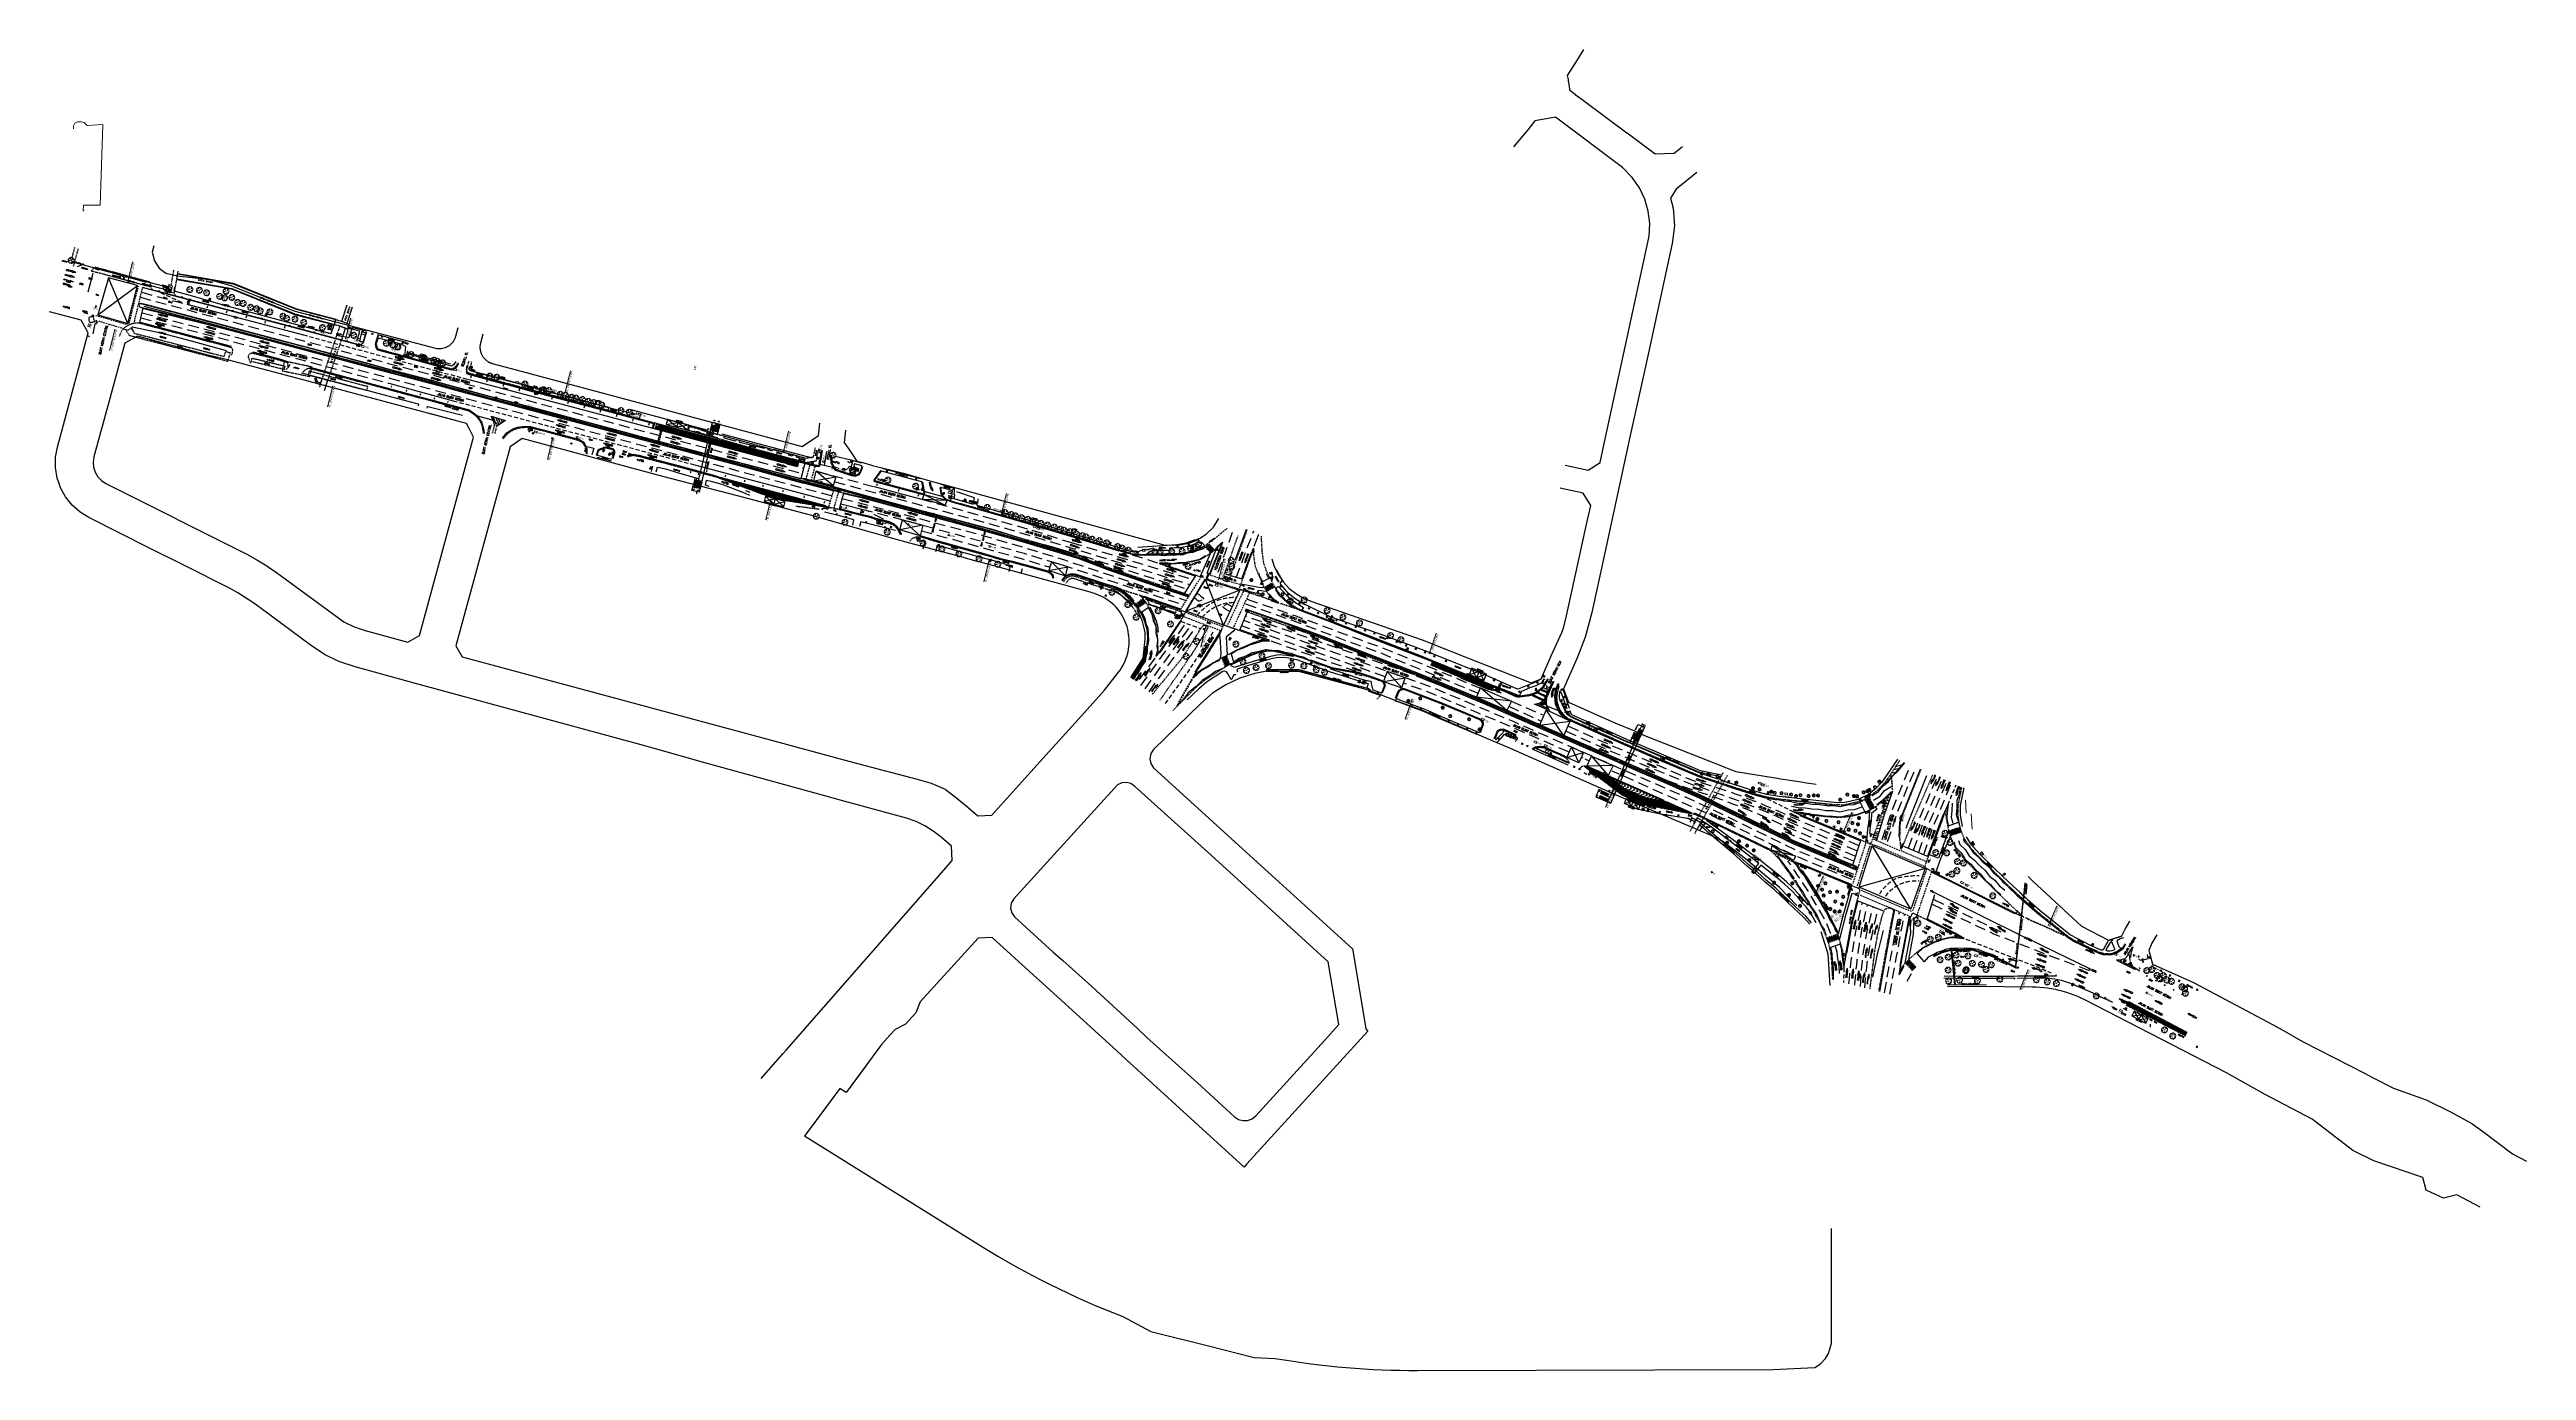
# Model space of a CAD drawing. Header units: millimetres. Extents: x 25846 to 27323, y 29074 to 29862.
import ezdxf
from ezdxf.enums import TextEntityAlignment as Align

# ---------------------------------------------------------------- set-up
doc = ezdxf.new("R2010")
doc.units = ezdxf.units.MM
for name, pattern in [('DASHED', [0.75, 0.5, -0.25]), ('DASHED2', [9.525, 6.35, -3.175]), ('DASHEDX2', [1.5, 1, -0.5])]:
    doc.linetypes.add(name, pattern=pattern)
for name, color, linetype, lineweight in [('02-PY-MATCHLINE', 7, 'Continuous', 0), ('PY-Bldg', 8, 'Continuous', 0), ('S_IG_', 2, 'Continuous', 5), ('S_IGK_', 2, 'Continuous', 5), ('S_TREE', 3, 'Continuous', 13)]:
    doc.layers.add(name, color=color, linetype=linetype, lineweight=lineweight)
for name, color, linetype in [('S_BOLLARDS', 7, 'Continuous'), ('S_BUS_STOP', 7, 'Continuous'), ('S_CAMERA', 222, 'Continuous'), ('S_COLUMN_LINE', 50, 'Continuous'), ('S_CONC_LINE', 151, 'Continuous'), ('S_DRAIN_LINE', 4, 'Continuous'), ('S_ELECTRIC-BOX', 2, 'Continuous'), ('S_FENCE_LINE', 60, 'FENCE'), ('S_FP_LINE', 11, 'Continuous'), ('S_LINKWAY', 6, 'DASHED'), ('S_LP', 7, 'Continuous'), ('S_LP_POINTS', 7, 'Continuous'), ('S_MH-FH', 133, 'Continuous'), ('S_MH-GAS', 133, 'Continuous'), ('S_MH-SEW', 133, 'Continuous'), ('S_MH-STARHUB', 133, 'Continuous'), ('S_MH-TAS', 133, 'Continuous'), ('S_MH-WD', 133, 'Continuous'), ('S_RAIL', 200, 'Continuous'), ('S_RIGID_PAVEMENT', 7, 'Continuous'), ('S_ROAD_LINE', 7, 'DASHED'), ('S_SIGN_BOARD', 7, 'Continuous'), ('S_TRAFFIC-LIGHT', 2, 'Continuous'), ('S_TRAFFIC_LINE', 8, 'Continuous'), ('SS ROADWIDL', 7, 'Continuous')]:
    doc.layers.add(name, color=color, linetype=linetype)
doc.styles.add('ARIAL', font='ARIALUNI.ttf')
doc.styles.add('CB_DIM', font='simplex.shx', dxfattribs={"width": 0.75, "height": 1.35})
doc.styles.add('PDF Arial', font='arial.ttf')
doc.styles.add('ROMANS', font='romans', dxfattribs={"height": 2})
doc.styles.add('section', font='simplex.shx', dxfattribs={"width": 0.8, "height": 0.2})
doc.styles.add('SIMPLEX', font='SIMPLEX')
doc.styles.get("Standard").update_dxf_attribs({"font": 'arial.ttf'})
doc.styles.add('Utsaah', font='', dxfattribs={"width": 0.8, "height": 0.8})
doc.styles.get('Utsaah').set_extended_font_data('Utsaah')
doc.linetypes.add('FENCE', pattern='A,1.2,-0.2,["/",Standard,S=0.4,R=0,X=0.2,Y=-0.2],-1.2', length=2.6)
doc.linetypes.add('SEW-305', pattern='A,8,-3,["SEW(305)",Utsaah,S=1.5,R=0,X=-2.5,Y=-0.6],-7', length=18)

# ---------------------------------------------------------------- blocks, each defined once
blk = doc.blocks.new('tr')
at = {"lineweight": 15}
blk.add_lwpolyline([(-0.5, 0.9), (-0.4, 0.9), (-0.4, 0.8), (-0.3, 0.7), (-0.3, 0.8), (-0.4, 0.9), (-0.4, 1), (-0.5, 1), (-0.5, 1.3), (-0.7, 1.3), (-0.7, 1.4), (-0.7, 1.6), (-0.7, 1.7), (-0.4, 1.7), (-0.2, 1.7), (0, 1.8), (0.2, 1.8), (0.5, 1.7), (0.7, 1.6), (0.9, 1.5), (1, 1.4), (1.2, 1.3), (1.3, 1.1), (1.2, 1.1), (1, 1), (1, 0.8), (0.9, 0.7), (0.8, 0.6), (0.7, 0.4), (0.9, 0.7), (1.1, 0.8), (1.2, 1), (1.4, 1), (1.5, 0.9), (1.6, 0.8), (1.7, 0.6), (1.8, 0), (1.7, -0.4), (1.6, -0.7), (1.5, -0.8), (1.3, -0.7), (1.3, -0.7), (1.1, -0.6), (0.9, -0.6), (0.8, -0.5), (0.9, -0.6), (1, -0.6), (1.3, -0.7), (1.3, -0.8), (1.4, -1), (1.4, -1), (1.4, -1.1), (1.3, -1.2), (1.1, -1.4), (0.9, -1.5), (0.7, -1.6), (0.6, -1.6), (0.4, -1.8), (0.1, -1.8), (0, -1.7), (0, -1.5), (0, -1.4), (0, -1.2), (0, -1.1), (0, -1), (0, -1.1), (-0.1, -1.2), (0, -1.4), (-0.1, -1.6), (-0.3, -1.7), (-0.5, -1.7), (-0.7, -1.7), (-0.8, -1.5), (-1, -1.4), (-1.2, -1.2), (-1.4, -1.1), (-1.5, -1), (-1.5, -0.7), (-1.7, -0.5), (-1.7, -0.5), (-1.7, -0.4), (-1.5, -0.3), (-1.3, -0.3), (-1.1, -0.2), (-1, -0.2), (-0.8, -0.1), (-0.7, 0), (-1, -0.1), (-1.1, -0.1), (-1.4, -0.2), (-1.5, -0.3), (-1.7, -0.2), (-1.8, 0.1), (-1.7, 0.5), (-1.6, 0.7), (-1.5, 0.9), (-1.4, 1), (-1.2, 1.2), (-1.1, 1.4), (-0.8, 1.5), (-0.8, 1.3), (-0.7, 1.2), (-0.6, 1)], close=True, dxfattribs=at)
for points in [[(-0.1, 0), (0.1, 0)], [(0, 0.1), (0, -0.1)]]:
    blk.add_lwpolyline(points, dxfattribs=at)
blk = doc.blocks.new('IRON_GRATING')
at = {"lineweight": 15}
blk.add_line((0, 0.4), (0, -0.4), dxfattribs=at)
blk.add_lwpolyline([(-0.4, 0.4), (-0.4, -0.4), (0.4, -0.4), (0.4, 0.4)], close=True, dxfattribs=at)
blk = doc.blocks.new('ig')
blk.add_blockref('IRON_GRATING', (0, 0))
blk = doc.blocks.new('igk')
at = {"lineweight": 15}
for p, q in [((0.3, 0.2), (-0.3, 0.2)), ((-0.3, 0.2), (-0.3, -0.2)), ((-0.2, 0.2), (-0.2, -0.2)), ((0, 0.2), (0, -0.2)), ((0.2, 0.2), (0.2, -0.2)), ((0.3, -0.2), (0.3, 0.2)), ((-0.3, -0.2), (0.3, -0.2))]:
    blk.add_line(p, q, dxfattribs=at)
blk = doc.blocks.new('MH_TAS')
at = {"lineweight": 18}
blk.add_lwpolyline([(-0.8, -0.5), (0.8, -0.5), (0.8, 0.5), (-0.8, 0.5)], close=True, dxfattribs=at)
blk = doc.blocks.new('PTAS')
at = {"layer": 'S_MH-TAS', "lineweight": 18}
blk.add_blockref('MH_TAS', (0, 0), dxfattribs=at)
at = {"layer": 'S_MH-TAS', "lineweight": 18, "width": 0.7}
blk.add_text('[TAS]', height=0.9, dxfattribs=at).set_placement((1.1, -0.4))
blk = doc.blocks.new('WATER-VALVE')
at = {"color": 0, "lineweight": 18}
blk.add_lwpolyline([(-0.1914, -0.27753), (-0.1914, -0.5742), (0.1914, -0.5742), (0.1914, -0.27753)], dxfattribs=at)
blk.add_lwpolyline([(-0.1914, -0.27753), (-0.1914, -0.5742), (0.1914, -0.5742), (0.1914, -0.27753)], dxfattribs=at)
blk.add_lwpolyline([(-0.1914, -0.27753), (-0.1914, -0.5742), (0.1914, -0.5742), (0.1914, -0.27753)], dxfattribs=at)
at = {"lineweight": 18}
blk.add_circle((0, 0), 0.33648, dxfattribs=at)
blk.add_circle((0, 0), 0.33648, dxfattribs=at)
blk.add_circle((0, 0), 0.33648, dxfattribs=at)
at = {"lineweight": 15}
for radius in [0.2036, 0.2036, 0.2036, 0.06203, 0.06203, 0.06203]:
    blk.add_circle((0, 0), radius, dxfattribs=at)
blk = doc.blocks.new('PWD')
at = {"layer": 'S_MH-WD', "lineweight": 18}
blk.add_blockref('WATER-VALVE', (0, 0), dxfattribs=at)
at = {"layer": 'S_MH-WD', "lineweight": 18, "style": 'ROMANS', "width": 0.7}
blk.add_text('WV', height=0.9, dxfattribs=at).set_placement((0.5, -0.6))
blk = doc.blocks.new('MH_STARHUB')
at = {"lineweight": 18}
blk.add_lwpolyline([(-0.8, -0.5), (0.8, -0.5), (0.8, 0.5), (-0.8, 0.5)], close=True, dxfattribs=at)
blk = doc.blocks.new('TRAFFIC_LIGHT')
at = {"color": 0, "linetype": 'ByBlock', "lineweight": 20}
for points in [[(0, 0.4), (0, -0.4)], [(-0.4, 0), (0.4, 0)]]:
    blk.add_lwpolyline(points, dxfattribs=at)
at = {"color": 0, "linetype": 'ByBlock', "lineweight": 18}
blk.add_circle((0, 0), 0.264, dxfattribs=at)
blk = doc.blocks.new('PTL')
at = {"layer": 'S_TRAFFIC-LIGHT', "lineweight": 18}
blk.add_blockref('TRAFFIC_LIGHT', (0, 0), dxfattribs=at)
at = {"layer": 'S_TRAFFIC-LIGHT', "lineweight": 18, "style": 'SIMPLEX', "width": 0.851}
blk.add_text('TL', height=0.95, dxfattribs=at).set_placement((0.5, -0.5))
blk = doc.blocks.new('ELECTRIC_BOX')
at = {"lineweight": 18}
blk.add_line((-0.6, -0.3), (0.7, -0.3), dxfattribs=at)
blk.add_lwpolyline([(-0.6, -0.3), (-0.6, 0.3), (0.6, 0.3), (0.6, -0.3)], dxfattribs=at)
blk = doc.blocks.new('PEB')
at = {"layer": 'S_ELECTRIC-BOX', "lineweight": 18}
blk.add_blockref('ELECTRIC_BOX', (0, 0), dxfattribs=at)
at = {"layer": 'S_ELECTRIC-BOX', "lineweight": 18, "style": 'SIMPLEX', "width": 0.7}
blk.add_text('EB', height=0.8, dxfattribs=at).set_placement((0.9, -0.4))
blk = doc.blocks.new('SIGN_BOARD_SMALL')
at = {"color": 0, "lineweight": 18}
for p, q in [((0.7, 0.1), (-0.7, 0.1)), ((0.7, 0), (-0.7, 0))]:
    blk.add_line(p, q, dxfattribs=at)
at = {"lineweight": 18}
blk.add_circle((0, -0.2), 0.216, dxfattribs=at)
blk = doc.blocks.new('SBS')
at = {"layer": 'S_SIGN_BOARD', "lineweight": 15}
blk.add_blockref('SIGN_BOARD_SMALL', (0, 0), dxfattribs=at)
at = {"layer": 'S_SIGN_BOARD', "color": 0, "linetype": 'ByBlock', "lineweight": 15, "style": 'SIMPLEX', "width": 0.65}
blk.add_text('SB', height=0.85, dxfattribs=at).set_placement((-0.4, 0.3))
blk = doc.blocks.new('SIGN_BOARD_BIG')
at = {"layer": 'S_SIGN_BOARD', "lineweight": 18}
blk.add_lwpolyline([(-0.9, 0), (0.9, 0), (0.9, 0), (-0.9, 0)], close=True, dxfattribs=at)
at = {"layer": 'S_SIGN_BOARD', "color": 0, "linetype": 'ByBlock', "lineweight": 18}
for centre in [(-0.8, 0.1), (0.8, 0.1)]:
    blk.add_circle(centre, 0.111, dxfattribs=at)
blk = doc.blocks.new('SBB')
at = {"layer": 'S_SIGN_BOARD', "color": 0, "linetype": 'ByBlock', "lineweight": 15, "xscale": 1.25, "yscale": 1.25, "zscale": 1.25}
blk.add_blockref('SIGN_BOARD_BIG', (0, 0), dxfattribs=at)
at = {"layer": 'S_SIGN_BOARD', "color": 0, "linetype": 'ByBlock', "lineweight": 15, "style": 'SIMPLEX', "width": 0.65}
blk.add_text('SB', height=0.85, dxfattribs=at).set_placement((-0.5, 0.4))
blk = doc.blocks.new('BOLLARD')
at = {"lineweight": 18}
h = blk.add_hatch(dxfattribs=at)
h.set_pattern_fill('ANSI31', color=256, scale=0.9, style=0)
h.set_pattern_definition([(45, (-20400.67701, -27993.33997), (-0.0795495129, 0.0795495129), [])])
h.paths.add_polyline_path([(-0.3, 0, 1), (0.3, 0, 1)])
blk.add_circle((0, 0), 0.26, dxfattribs=at)
blk = doc.blocks.new('bollards')
at = {"lineweight": 15}
blk.add_blockref('BOLLARD', (0, 0), dxfattribs=at)
at = {"lineweight": 15, "style": 'section', "width": 0.7}
blk.add_text('BOL', height=0.511, dxfattribs=at).set_placement((0.4, -0.3))
blk = doc.blocks.new('S_CAM')
blk.add_lwpolyline([(0.5, 0.3), (0.5, -0.3), (0.9, -0.5), (0.5, -0.3), (-0.5, -0.3), (-0.5, 0.3), (0.5, 0.3), (0.9, 0.5)])
blk.add_point((0, 0))
blk = doc.blocks.new('PSHUB')
at = {"layer": 'S_MH-STARHUB', "lineweight": 18}
blk.add_blockref('MH_STARHUB', (0, 0), dxfattribs=at)
at = {"layer": 'S_MH-STARHUB', "lineweight": 18, "width": 0.7}
blk.add_text('[StarHub]', height=0.9, dxfattribs=at).set_placement((1.1, -0.4))
blk = doc.blocks.new('FIRE_HYDRANT')
at = {"lineweight": 18}
blk.add_lwpolyline([(-0.6, 0), (0.6, 0), (0.6, 0), (-0.6, 0)], close=True, dxfattribs=at)
blk.add_circle((0, 0), 0.372, dxfattribs=at)
blk = doc.blocks.new('PFH')
at = {"layer": 'S_MH-FH', "lineweight": 18}
blk.add_blockref('FIRE_HYDRANT', (0, 0), dxfattribs=at)
at = {"layer": 'S_MH-FH', "lineweight": 18, "width": 0.7}
blk.add_text('FH', height=0.9, dxfattribs=at).set_placement((0.8, -0.4))
blk = doc.blocks.new('MH_SEW')
at = {"lineweight": 18}
blk.add_circle((0, 0), 0.5, dxfattribs=at)
blk = doc.blocks.new('PSEW')
at = {"layer": 'S_MH-SEW', "lineweight": 18}
blk.add_blockref('MH_SEW', (0, 0), dxfattribs=at)
at = {"layer": 'S_MH-SEW', "lineweight": 18, "width": 0.7}
blk.add_text('[SEW]', height=0.9, dxfattribs=at).set_placement((0.8, -0.4, -98.8))
blk = doc.blocks.new('AR')
at = {"lineweight": 30}
for p, q in [((-3.3, 0.5), (-5.6, 0)), ((-3.3, -0.5), (-5.6, 0)), ((-3.3, 0.2), (-3.3, 0.5)), ((0, 0.4), (-3.3, 0.2)), ((0, 0.4), (0, -0.4)), ((0, -0.4), (-3.3, -0.2)), ((-3.3, -0.2), (-3.3, -0.5))]:
    blk.add_line(p, q, dxfattribs=at)
blk = doc.blocks.new('A$C05F357FE')
at = {"layer": 'S_TRAFFIC_LINE', "ltscale": 2, "elevation": -108.4}
for points in [[(0.7, 3.1), (0.6, 4.2), (0.3, 2.7), (0.8, 1.4), (0.7, 2.6)], [(1.3, 2.6), (1.3, 3.4), (1, 3.4), (1.1, 5.7), (1.8, 3.4), (1.5, 3.4), (2, 0.1), (1.4, 0), (1.3, 2.3)]]:
    blk.add_lwpolyline(points, dxfattribs=at)
at = {"layer": 'S_TRAFFIC_LINE', "ltscale": 2}
for centre, radius, start, end in [((0.7, 2.4, -108.4), 0.676, 22.54, 90.9714), ((0.8, 2, -108.4), 0.57, 31.5225, 102.7498)]:
    blk.add_arc(centre, radius, start, end, dxfattribs=at)
blk = doc.blocks.new('GASVALVE')
at = {"lineweight": 15}
for points in [[(0, 0.4), (-0.4, 0), (0, -0.4), (0.4, 0), (0, 0.4)], [(-0.2, -0.3), (-0.2, -0.6), (0.2, -0.6), (0.2, -0.3)]]:
    blk.add_lwpolyline(points, dxfattribs=at)
blk = doc.blocks.new('PGAS')
at = {"layer": 'S_MH-GAS', "lineweight": 15}
blk.add_blockref('GASVALVE', (0, 0), dxfattribs=at)
at = {"layer": 'S_MH-GAS', "lineweight": 15, "style": 'SIMPLEX', "width": 0.71}
blk.add_text('GV', height=0.91, dxfattribs=at).set_placement((0.6, -0.5, 106.8))
blk = doc.blocks.new('A$Ca65eef7b')
at = {"layer": 'SS ROADWIDL', "color": 13}
for points in [[(26760.8, 29862.3), (26758.5, 29858.3), (26751.2, 29846.8), (26751.4, 29846), (26751.6, 29845.1), (26751.7, 29844.4), (26751.8, 29843.5), (26751.9, 29842.9), (26752.3, 29840.1), (26752.6, 29838.8), (26752.6, 29838.7), (26752.7, 29838), (26755.9, 29835.6), (26756, 29835.5), (26760.6, 29832.1), (26760.9, 29831.9), (26786.8, 29812.6), (26786.9, 29812.5), (26803.6, 29800.1), (26815, 29800.4), (26820, 29804.4)], [(26749.9, 29614.4), (26763.6, 29611.4), (26770.8, 29616), (26773, 29626.3), (26798.5, 29743.7), (26800.1, 29751), (26800.4, 29758.5), (26799.5, 29765.9), (26797.4, 29773.1), (26794.2, 29779.8), (26789.9, 29786), (26784.1, 29792), (26744.2, 29821.9), (26731.8, 29819.7), (26727.7, 29814.4), (26719.2, 29804.2)], [(26828.5, 29788.9), (26816.2, 29778.9), (26812.7, 29773.6), (26814.3, 29767.7), (26815.1, 29757.2), (26813.8, 29746.5), (26810.8, 29732.8), (26799.6, 29681.4), (26796.3, 29666.1), (26788.8, 29632), (26786.6, 29621.9), (26773.6, 29562), (26765.9, 29526.5), (26762.1, 29512.3), (26761.8, 29511.7), (26757.4, 29499.9), (26749, 29480.9), (26752, 29473), (26779.6, 29460.6), (26791.3, 29455.9), (26796.3, 29453.6), (26843.2, 29435), (26846.6, 29433.6), (26851.7, 29431.6), (26875.3, 29427.8), (26878.6, 29427.3), (26889.6, 29425.6), (26893.8, 29424.9), (26899.6, 29424.1)], [(26270.4, 29248.5), (26283.5, 29263.4), (26285.4, 29265.5), (26379.4, 29372.9), (26384.4, 29378.6), (26383.9, 29387.1), (26377.9, 29392.4), (26373.1, 29396.1), (26368.1, 29399.3), (26362.8, 29401.9), (26357.1, 29403.8), (26318.4, 29414.4), (26308.4, 29417.2), (26236.9, 29436.8), (26207.5, 29445.1), (26198.8, 29447.6), (26064.2, 29484.2), (26028.3, 29494), (26019.1, 29497.1), (26017.8, 29497.7), (26010.4, 29501.3), (26002.3, 29506.6), (25972.3, 29528.9), (25967.9, 29532.1), (25958.4, 29538.3), (25953.4, 29541), (25925.8, 29554.9), (25906.1, 29564.7), (25869.5, 29583.2), (25864.2, 29586.4), (25859.5, 29590.5), (25855.6, 29595.4), (25852.6, 29600.8), (25851.9, 29602.8), (25850.6, 29606.7), (25849.6, 29612.9), (25849.6, 29619.1), (25850.7, 29625.2), (25869.1, 29693.4), (25864.8, 29700.8), (25846, 29705.9)], [(25912.9, 29687.4), (25898.4, 29691.4), (25891, 29687.2), (25882, 29654.2), (25872.5, 29619.3), (25872.1, 29616.2), (25872.3, 29613.1), (25873.3, 29610.2), (25874.8, 29607.5), (25877, 29605.2), (25879.6, 29603.5), (25963.6, 29561.3), (25969.7, 29558), (25971.7, 29556.7), (25975.7, 29554.3), (25976.4, 29553.8), (25981.4, 29550.3), (26008.9, 29530.2), (26021.5, 29521), (26027.7, 29518), (26034.2, 29515.8), (26059.8, 29508.8), (26066.6, 29512.7), (26098.8, 29631.1), (26096.1, 29636.6), (26094.8, 29639.3), (26072.6, 29645.2)], [(26664.6, 29510.1), (26691.7, 29499.4), (26729.6, 29484.5), (26732.2, 29485.5), (26735.7, 29486.9), (26741.7, 29500.6), (26747.9, 29514.6), (26748.9, 29517.2), (26750.8, 29524.5), (26762.9, 29579.9), (26765.2, 29590.4), (26760.6, 29597.6), (26746.9, 29600.6)], [(26520.3, 29567), (26525.6, 29568), (26532, 29570.8), (26535.8, 29573.2), (26540.3, 29577.4), (26543.5, 29582.6)], [(26575, 29558.6), (26576.5, 29554), (26579, 29548.9), (26582, 29544.6), (26585.4, 29540.9), (26589.9, 29537.4), (26593.9, 29535.1), (26598.2, 29533.3), (26664.6, 29510.1)], [(26888.1, 29351.7), (26877.8, 29362.4), (26857.5, 29379.6), (26843.8, 29390.2), (26837, 29393.5), (26782.7, 29416.6), (26724.5, 29442.2), (26718.8, 29444.8), (26710.7, 29448.2), (26701.9, 29452), (26685.9, 29458.8), (26676.2, 29463), (26664, 29468.4), (26650.5, 29473.2), (26638.5, 29477.9), (26632.5, 29480.1), (26601.7, 29489.3), (26592.6, 29491.4), (26583.3, 29492.2), (26574, 29491.8), (26564.8, 29490.2), (26555.9, 29487.4), (26547.5, 29483.4), (26539.7, 29478.3), (26532.6, 29472.2), (26504.5, 29444.7), (26502.8, 29442.3), (26502.2, 29439.3), (26502.9, 29436.4), (26504.4, 29433.9), (26557.6, 29385.6), (26623.2, 29325.9), (26631.1, 29278.4), (26630.9, 29278.3), (26632.3, 29276.8), (26560.2, 29197.6), (26558.6, 29195.7), (26488.2, 29259.8), (26482.6, 29265.1), (26438.3, 29305.5), (26432.6, 29310.4), (26408.3, 29332.6), (26399.8, 29332.2), (26365.2, 29294.2), (26362.6, 29287.7), (26356.5, 29281), (26350.3, 29277.8), (26347.4, 29274.5), (26342.2, 29268.8), (26321.2, 29240.1), (26317.4, 29242.5), (26305.4, 29226.5)], [(27026, 29369), (27028.9, 29366.3), (27057.9, 29339.5), (27074, 29331), (27082, 29333.6), (27084, 29337.6), (27086.7, 29342.4)], [(27102.8, 29334.2), (27099.9, 29329.2), (27098, 29324.9), (27100.2, 29316.7), (27124.7, 29305.8), (27168.8, 29282.4), (27174, 29279.5), (27179.3, 29276.5), (27184.6, 29273.6), (27189.8, 29270.7), (27227, 29251.5)], [(27295.7, 29171.8), (27281.7, 29179.2), (27273.8, 29177.1), (27263.5, 29181.9), (27261.5, 29189.4), (27232.2, 29199.5), (27219.8, 29205.7), (27195.4, 29224.2), (27167.1, 29239.2), (27160.6, 29242.8), (27144.4, 29251.9), (27059.9, 29295.4), (27057.8, 29296.4), (27055.7, 29297.4), (27053.5, 29298.3), (27051.3, 29299.1), (27049.1, 29299.8), (27046.9, 29300.5), (27044.6, 29301.1), (27042.3, 29301.6), (27040, 29302.1), (27037.7, 29302.4), (27035.4, 29302.7), (27033.1, 29302.9), (27030.8, 29303.1), (27028.5, 29303.1), (26994.4, 29303.4)], [(27227, 29251.5), (27231.5, 29249.1), (27244, 29242.7), (27263.5, 29235.9), (27278.3, 29228.4), (27290.7, 29221.8), (27297.8, 29216.5), (27315, 29203.6), (27323.3, 29199.3)]]:
    blk.add_lwpolyline(points, dxfattribs=at)
for points in [[(26281, 29449.2), (26314.5, 29440.1), (26328.6, 29436.3), (26363.4, 29427), (26371.9, 29424.6), (26380.1, 29421.2), (26387.1, 29415.7), (26393.9, 29410.2), (26399.6, 29405.2), (26408.1, 29405.6), (26427.8, 29427.4), (26440.5, 29441.5), (26459.7, 29462.9), (26475.3, 29480.2), (26483, 29490.1), (26483.6, 29490.9), (26484.5, 29492.1), (26485.4, 29493.4), (26486.1, 29494.7), (26486.8, 29496), (26487.5, 29497.4), (26488, 29498.8), (26488.5, 29500.2), (26489, 29501.6), (26489.3, 29503.1), (26489.6, 29504.6), (26489.8, 29506.1), (26489.9, 29507.6), (26490, 29509.1), (26489.9, 29510.6), (26489.8, 29512.1), (26489.6, 29513.6), (26489.4, 29515.1), (26489.1, 29516.6), (26488.7, 29518.1), (26488.2, 29519.5), (26487.6, 29520.9), (26487, 29522.3), (26486.3, 29523.6), (26485.6, 29524.9), (26484.7, 29526.2), (26483.9, 29527.4), (26482.9, 29528.6), (26481.9, 29529.8), (26480.9, 29530.8), (26479.7, 29531.9), (26478.6, 29532.8), (26477.4, 29533.7), (26476.1, 29534.6), (26474.8, 29535.4), (26473.5, 29536.1), (26472.1, 29536.7), (26470.7, 29537.3), (26469.3, 29537.8), (26467.9, 29538.3), (26466, 29538.8), (26400.5, 29556.7), (26399.9, 29556.8), (26388.4, 29560.1), (26377.6, 29562.8), (26359.1, 29567.8), (26348.9, 29570.7), (26299.9, 29584.5), (26256.4, 29596.1), (26211.8, 29607.7), (26128, 29630.2), (26120.7, 29625.4), (26088.4, 29506.7), (26092.2, 29500)], [(26494.9, 29278.4), (26500.5, 29273.1), (26530.6, 29245.9), (26552.8, 29225.7), (26555.1, 29224.1), (26557.8, 29223.4), (26560.6, 29223.5), (26563.3, 29224.5), (26565.5, 29226.3), (26606.6, 29271.4), (26615, 29280.7), (26608.7, 29318.1), (26601.9, 29324.3), (26538.8, 29381.7), (26493.2, 29423), (26490.9, 29424.5), (26488.3, 29425.1), (26485.5, 29424.8), (26483, 29423.7), (26421.1, 29355.7), (26419.6, 29353.1), (26419.2, 29350.2), (26419.9, 29347.3), (26421.6, 29344.9), (26444.6, 29323.9), (26450.3, 29319), (26467.6, 29303.4)]]:
    blk.add_lwpolyline(points, close=True, dxfattribs=at)
blk = doc.blocks.new('LAMPPOST')
at = {"lineweight": 18}
for points in [[(-0.3, 0.3), (-0.2, 0.2)], [(0, 0.5), (0, 0.3)], [(0.3, 0.3), (0.2, 0.2)], [(-0.5, 0), (-0.3, 0)], [(-0.3, -0.3), (-0.2, -0.2)], [(0, -0.5), (0, -0.3)], [(0.3, -0.3), (0.2, -0.2)], [(0.5, 0), (0.3, 0)]]:
    blk.add_lwpolyline(points, dxfattribs=at)
blk.add_circle((0, 0), 0.264, dxfattribs=at)

msp = doc.modelspace()

# ---------------------------------------------------------------- hatches: boundary and pattern name
at = {"layer": 'S_RIGID_PAVEMENT'}
h = msp.add_hatch(dxfattribs=at)
h.set_pattern_fill('ANSI37', color=256, scale=0.15, angle=-145.9947886)
h.paths.add_polyline_path([(26243.3, 29629.3), (26242.7, 29626.8), (26276.2, 29617.9, 0.026271), (26276, 29620.8), (26271.8, 29621.8)])
h.paths.add_polyline_path([(26208.3, 29639.2), (26208.2, 29638.8), (26209.6, 29638.4), (26209.3, 29637.5), (26207.9, 29637.9), (26207.5, 29636.2), (26225.5, 29631.4, -0.029352), (26227.2, 29634.1), (26227.2, 29634.2)])
h.paths.add_polyline_path([(26227.2, 29634.1, 0.029415), (26225.5, 29631.4), (26226.5, 29631.2)])
h.paths.add_polyline_path([(26227.7, 29634.1), (26227.3, 29634.2, 0.000966), (26227.2, 29634.1), (26226.5, 29631.2), (26226.9, 29631)])
h.paths.add_polyline_path([(26227.6, 29633.5), (26226.9, 29631), (26240.7, 29627.4), (26241.3, 29629.8), (26239, 29630.4)])
h.paths.add_polyline_path([(26243.3, 29629.3), (26241.3, 29629.8), (26240.7, 29627.4), (26242.7, 29626.8)])
h.paths.add_polyline_path([(26276, 29620.8, -0.026271), (26276.2, 29617.9), (26292.1, 29613.6), (26292.8, 29616.4)])
h.paths.add_polyline_path([(26246.1, 29606.9), (26246.5, 29606.3), (26268.1, 29598.3, 0.026537), (26270, 29600.4)])
h.paths.add_polyline_path([(26270, 29600.4, -0.026537), (26268.1, 29598.3), (26271.6, 29597), (26274.5, 29596.2), (26274.5, 29596.3), (26275.3, 29596), (26284.8, 29593.4), (26309.8, 29589.4), (26309.8, 29589.7)])
h.paths.add_polyline_path([(26670.9, 29497.1), (26670.1, 29495), (26687.6, 29487.7), (26688.5, 29489.9), (26677, 29494.7)])
h.paths.add_polyline_path([(26673.7, 29494.7), (26675.7, 29493.6, 0.321196), (26676.3, 29494), (26675.2, 29494.5), (26676.6, 29494.2), (26677.7, 29493.2), (26676.7, 29493.7, -0.30779), (26676, 29493.4), (26676.7, 29493), (26676.8, 29493.3), (26678.7, 29491.9), (26676.5, 29492.6), (26676.6, 29492.8), (26673.5, 29494.2)], flags=16)
h.paths.add_polyline_path([(26689.2, 29490.1), (26688.1, 29487.5), (26704, 29480.9), (26705, 29483.5), (26701.7, 29485)])
h.paths.add_polyline_path([(26689.2, 29490.1), (26688.7, 29490.3), (26687.6, 29487.7), (26688.1, 29487.5)])
h.paths.add_polyline_path([(26705.5, 29483.4), (26705, 29483.5), (26704, 29480.9), (26704.5, 29480.7)])
h.paths.add_polyline_path([(26707.2, 29482.1), (26705.3, 29482.9), (26704.5, 29480.7), (26706.4, 29480)])
h.paths.add_polyline_path([(26705.4, 29483.2), (26705.3, 29482.9), (26707.2, 29482.1), (26707.4, 29482.4)])
h.paths.add_polyline_path([(26705.5, 29483.4), (26705.4, 29483.2), (26707.4, 29482.4), (26707.4, 29482.5)])
h.paths.add_polyline_path([(26677.1, 29494.9), (26671, 29497.4), (26670.9, 29497.1), (26677, 29494.7), (26688.5, 29489.9), (26688.6, 29490.2)])
h.paths.add_polyline_path([(26798.5, 29415.7), (26784.7, 29421.8), (26782.1, 29423.9), (26780.5, 29420.2), (26783.4, 29418.1), (26783.8, 29417.8), (26784.3, 29417.5), (26789.5, 29415.2), (26795.9, 29412.4), (26796.8, 29412), (26799.7, 29411.5), (26804.5, 29410.6, 0.050598), (26808.5, 29414.4), (26808.4, 29414.4)])
h.paths.add_polyline_path([(26782.1, 29423.9), (26780.7, 29425.1), (26779, 29421.4), (26780.5, 29420.2)])
h.paths.add_polyline_path([(26776.4, 29428.5), (26761.1, 29435.3), (26761, 29435), (26761.2, 29434.8), (26772.8, 29426), (26779, 29421.4), (26780.7, 29425.1)])
h.paths.add_polyline_path([(26808.5, 29414.4, -0.050598), (26804.5, 29410.6), (26812.2, 29409.1), (26823.6, 29406.9), (26824.6, 29406.7), (26824.7, 29407), (26824.6, 29407.3)])
h.paths.add_polyline_path([(26773.7, 29429.3), (26776.6, 29428), (26777.4, 29429.9), (26774.5, 29431.1)], flags=24)
h = msp.add_hatch(dxfattribs=at)
h.set_pattern_fill('ANSI37', color=256, scale=0.15, angle=-145.9947886)
h.paths.add_polyline_path([(27086.4, 29294.2), (27085.9, 29294.4), (27084.8, 29292.1), (27102.7, 29282.9), (27108.3, 29279.9), (27115.2, 29276.4), (27119.7, 29274.1), (27120.8, 29276.2)])
h.paths.add_polyline_path([(27083.9, 29293.2), (27085.3, 29292.5), (27086, 29293.7), (27084.5, 29294.4)], flags=9)

# ---------------------------------------------------------------- linework, layer by layer
at = {"color": 142, "lineweight": 25, "true_color": 0x00a9e5, "elevation": 3.1}
for points in [[(25988.6, 29672.9), (25989.5, 29674.7)], [(26322.2, 29616.7), (26322.2, 29616.6), (26323.3, 29615.7)], [(26325.7, 29613.8), (26328.2, 29611.7)], [(26328.4, 29610.6), (26328.6, 29611.4)]]:
    msp.add_lwpolyline(points, dxfattribs=at)
at = {"color": 7, "lineweight": 9, "ltscale": 30}
msp.add_lwpolyline([(26087.7, 29674.4), (26087.7, 29674.4)], dxfattribs=at)
at = {"color": 251, "lineweight": 9, "true_color": 0x6d6d6d, "elevation": 3.1}
for points in [[(26988.8, 29414.5), (26989.1, 29406.9)], [(26992.7, 29397.3), (26992.2, 29406.5)]]:
    msp.add_lwpolyline(points, dxfattribs=at)
at = {"color": 7, "lineweight": 9, "elevation": 3.1}
msp.add_lwpolyline([(27107.8, 29311.1), (27101.2, 29314.8)], dxfattribs=at)
at = {"color": 7, "lineweight": 0, "transparency": 33554559}
msp.add_solid([(27102, 29313.4, 3.1), (27101.2, 29314.8, 3.1), (27102.8, 29314.7, 3.1)], dxfattribs=at)
at = {"layer": 'PY-Bldg'}
for p, q in [((25861.2, 29818.4), (25860.3, 29816.8)), ((25860.3, 29816.8), (25860.3, 29815)), ((25862.8, 29819.2), (25861.2, 29818.4)), ((25864.8, 29819.2), (25862.8, 29819.2)), ((25866.6, 29818.7), (25864.8, 29819.2)), ((25868.4, 29816.9), (25866.6, 29818.7)), ((25877.8, 29817.5), (25868.4, 29816.9)), ((25876.3, 29769.5), (25877.8, 29817.5)), ((25866.1, 29766.2), (25866.2, 29769.4)), ((25866.2, 29769.4), (25876.3, 29769.5)), ((25866.7, 29765.8), (25866.1, 29766.2))]:
    msp.add_line(p, q, dxfattribs=at)
at = {"layer": 'S_BUS_STOP'}
for points in [[(26227.4, 29638.2), (26214.5, 29641.6), (26213.8, 29638.6), (26226.7, 29635.3)], [(26283.9, 29589.6), (26284.7, 29592.7), (26273, 29595.8), (26272.2, 29592.7)], [(26692.7, 29489.4), (26701.5, 29485.9), (26703.1, 29489.8), (26694.3, 29493.3)], [(26785.3, 29412.6), (26786.6, 29415.7), (26794.9, 29412.1), (26793.4, 29409)], [(27087.9, 29285.9), (27096.3, 29281.5), (27097.7, 29284.3), (27089.4, 29288.8)]]:
    msp.add_lwpolyline(points, close=True, dxfattribs=at)
for points in [[(26213.8, 29638.6), (26220.9, 29639.9), (26226.7, 29635.3)], [(26227.4, 29638.2), (26220.2, 29637), (26214.5, 29641.6)], [(26220.2, 29637), (26221, 29639.9)], [(26283.9, 29589.6), (26278.9, 29594.2), (26272.2, 29592.7)], [(26273, 29595.8), (26278.1, 29591.1), (26284.7, 29592.7)], [(26278.1, 29591.1), (26278.9, 29594.2)], [(26692.7, 29489.4), (26698.7, 29491.5), (26701.5, 29485.9)], [(26703.1, 29489.8), (26697.1, 29487.6), (26694.3, 29493.3)], [(26698.7, 29491.5), (26697.1, 29487.6)], [(26785.3, 29412.6), (26790.7, 29413.9)], [(26786.6, 29415.7), (26789.3, 29410.8), (26794.9, 29412.1)], [(26789.3, 29410.8), (26790.7, 29413.9)], [(26790.7, 29413.9), (26793.4, 29409)], [(27087.9, 29285.9), (27093.5, 29286.5), (27096.3, 29281.5)], [(27089.4, 29288.8), (27092.1, 29283.7), (27097.7, 29284.3)], [(27093.5, 29286.5), (27092.1, 29283.7)]]:
    msp.add_lwpolyline(points, dxfattribs=at)
at = {"layer": 'S_COLUMN_LINE'}
for points in [[(26240.5, 29635.7), (26240.9, 29635.5), (26240.8, 29635.1), (26240.4, 29635.2)], [(26241.9, 29635.3), (26242.4, 29635.2), (26242.3, 29634.8), (26241.8, 29634.9)], [(26236.8, 29620.4), (26237.2, 29620.3), (26237.1, 29619.9), (26236.7, 29620)], [(26238.3, 29620), (26238.7, 29619.9), (26238.6, 29619.5), (26238.2, 29619.6)], [(26228.5, 29610), (26228.6, 29610.3), (26228.3, 29610.4), (26228.2, 29610.1)], [(26231.1, 29606.5), (26231.1, 29606.8), (26230.8, 29606.9), (26230.8, 29606.6)], [(26233.1, 29608.9), (26233.2, 29609.2), (26232.9, 29609.2), (26232.8, 29608.9)], [(26792.7, 29450.3), (26792.3, 29450.5), (26792.1, 29450.2), (26792.5, 29450)], [(26793.4, 29450), (26793, 29450.2), (26792.8, 29449.8), (26793.2, 29449.6)], [(26786.4, 29436.2), (26786.1, 29436.4), (26785.9, 29436), (26786.3, 29435.8)], [(26787.1, 29435.9), (26786.7, 29436.1), (26786.6, 29435.7), (26787, 29435.5)], [(26769.3, 29416.9), (26769, 29417.1), (26769.1, 29417.4), (26769.4, 29417.2)], [(26770.5, 29419.7), (26770.2, 29419.8), (26770.3, 29420.1), (26770.6, 29420)]]:
    msp.add_lwpolyline(points, close=True, dxfattribs=at)
for points, elevation in [([(26242.4, 29641.3), (26242.9, 29641.2), (26242.8, 29640.8), (26242.3, 29640.9)], 10.9), ([(26245, 29640.7), (26245.4, 29640.6), (26245.3, 29640.2), (26244.9, 29640.3)], 10.8), ([(26233.2, 29605.1), (26233.3, 29605.6), (26233.7, 29605.5), (26233.6, 29605)], 13.1), ([(26234.8, 29605.2), (26235.2, 29605.1), (26235.1, 29604.7), (26234.6, 29604.8)], 13), ([(26230.1, 29600.2), (26230.5, 29600.1), (26230.4, 29599.7), (26229.9, 29599.8)], 11.7), ([(26232.6, 29599.6), (26233, 29599.5), (26232.9, 29599.1), (26232.5, 29599.2)], 11.7)]:
    msp.add_lwpolyline(points, close=True, dxfattribs=dict(at, elevation=elevation))
msp.add_lwpolyline([(26232, 29605.8), (26231.6, 29605.9), (26231.5, 29605.4), (26231.9, 29605.3), (26232, 29605.8)], dxfattribs=at)
at = {"layer": 'S_COLUMN_LINE', "elevation": 10.9}
msp.add_lwpolyline([(26232.2, 29597.9), (26231.8, 29598), (26231.7, 29597.6), (26232.1, 29597.5), (26232.2, 29597.9)], dxfattribs=at)
at = {"layer": 'S_COLUMN_LINE'}
for centre, radius in [((26238.9, 29636), 0.217), ((26241.5, 29635.4), 0.224)]:
    msp.add_circle(centre, radius, dxfattribs=at)
at = {"layer": 'S_CONC_LINE'}
for p, q in [((26242.4, 29635.3, 11.2), (26240.4, 29635.7, 12.3)), ((26242.4, 29635, 11.2), (26240.4, 29635.5, 12.3)), ((26242.5, 29635.7, 11.2), (26240.5, 29636.2, 12.3)), ((26242.5, 29635.5, 11.2), (26240.5, 29636, 12.3)), ((26242.7, 29636.2, 11.2), (26240.6, 29636.7, 12.3)), ((26242.6, 29636, 11.2), (26240.6, 29636.4, 12.3)), ((26242.8, 29636.7, 11.2), (26240.7, 29637.1, 12.3)), ((26242.7, 29636.4, 11.2), (26240.7, 29636.9, 12.3)), ((26242.8, 29636.9, 11.2), (26240.8, 29637.4, 12.3)), ((26242.9, 29637.4, 11.2), (26240.9, 29637.8, 12.3)), ((26242.9, 29637.1, 11.2), (26240.9, 29637.6, 12.3)), ((26243, 29637.8, 11.2), (26241, 29638.3, 12.3)), ((26243, 29637.6, 11.2), (26241, 29638.1, 12.3)), ((26242.9, 29634.9, 10.9), (26244.9, 29634.4, 9.9)), ((26243, 29635.4, 10.9), (26245, 29634.9, 9.9)), ((26243, 29635.1, 10.9), (26245, 29634.7, 9.9)), ((26243.1, 29635.8, 10.9), (26245.1, 29635.3, 9.9)), ((26243.1, 29635.6, 10.9), (26245.1, 29635.1, 9.9)), ((26245.8, 29637.9, 11.3), (26243.2, 29638.6, 11.3)), ((26243.2, 29636.1, 10.9), (26245.2, 29635.6, 9.9)), ((26243.3, 29636.5, 10.9), (26245.3, 29636, 9.9)), ((26243.3, 29636.3, 10.9), (26245.3, 29635.8, 9.9)), ((26243.4, 29637, 10.9), (26245.4, 29636.5, 9.9)), ((26243.4, 29636.8, 10.9), (26245.4, 29636.3, 9.9)), ((26243.5, 29637.5, 10.9), (26245.5, 29637, 9.9)), ((26243.5, 29637.2, 10.9), (26245.5, 29636.7, 9.9)), ((26243.6, 29637.7, 10.9), (26245.6, 29637.2, 9.9)), ((26232.1, 29604.3, 81.5), (26230.4, 29604.7, 58.7)), ((26232.1, 29604, 70.3), (26230.4, 29604.5, 69.9)), ((26232.2, 29604.5, 82), (26230.5, 29605, 81.7)), ((26232.3, 29604.8, 93.3), (26230.6, 29605.2, 70.4)), ((26232.4, 29605.3, 105), (26230.7, 29605.7, 82.2)), ((26232.3, 29605.1, 93.8), (26230.7, 29605.5, 93.4)), ((26232.9, 29604.4, 82.2), (26234.9, 29603.9, 82.6)), ((26233, 29604.9, 93.9), (26235.1, 29604.4, 94.4)), ((26233, 29604.6, 103.1), (26235, 29604.1, 130.6)), ((26233.1, 29605.1, 114.6), (26235.1, 29604.6, 142.1)), ((26231.5, 29602, 23.4), (26229.8, 29602.4, 23)), ((26231.6, 29602.3, 34.7), (26229.9, 29602.7, 11.7)), ((26231.7, 29602.8, 46.4), (26230, 29603.2, 23.5)), ((26231.6, 29602.5, 35.1), (26230, 29602.9, 34.7)), ((26231.8, 29603, 46.6), (26230.1, 29603.4, 46.2)), ((26231.9, 29603.5, 58.6), (26230.2, 29603.9, 58.2)), ((26231.9, 29603.3, 58.1), (26230.2, 29603.7, 35.2)), ((26232, 29603.8, 69.8), (26230.3, 29604.2, 46.9)), ((26232.1, 29601.1, 22.8), (26234, 29600.6, 48.6)), ((26232.2, 29601.3, 12), (26234.1, 29600.8, 12.4)), ((26232.3, 29601.8, 23.5), (26234.2, 29601.3, 23.9)), ((26232.3, 29601.6, 34.4), (26234.2, 29601.1, 60.3)), ((26232.4, 29602.3, 35.3), (26234.4, 29601.9, 35.7)), ((26232.4, 29602.1, 45.6), (26234.3, 29601.6, 71.8)), ((26232.5, 29602.6, 57.1), (26234.4, 29602.1, 83.6)), ((26232.6, 29603.1, 68.6), (26234.6, 29602.6, 95.3)), ((26232.6, 29602.8, 46.8), (26234.5, 29602.4, 47.2)), ((26232.7, 29603.6, 80.1), (26234.7, 29603.1, 107.1)), ((26232.7, 29603.3, 58.7), (26234.7, 29602.9, 59.2)), ((26232.8, 29603.9, 70.5), (26234.8, 29603.4, 70.9)), ((26232.9, 29604.1, 91.6), (26234.9, 29603.6, 118.9)), ((26794.7, 29456.6, -127.7), (26796.4, 29455.8, -127.7)), ((26791.3, 29450.9, 18.5), (26789.8, 29451.6, 18.5)), ((26791.4, 29451.1, 9.4), (26789.9, 29451.8, 9.4)), ((26791.5, 29451.3, 9.4), (26790, 29451.9, 9.4)), ((26791.5, 29451.5, -9.1), (26790.1, 29452.1, -9.1)), ((26791.6, 29451.7, -9.1), (26790.2, 29452.3, -9.1)), ((26791.8, 29452, -18.2), (26790.3, 29452.7, -18.2)), ((26791.7, 29451.9, -18.2), (26790.3, 29452.5, -18.2)), ((26791.9, 29452.2, -27.3), (26790.4, 29452.9, -27.3)), ((26791.9, 29452.4, -27.3), (26790.5, 29453.1, -27.3)), ((26792, 29452.6, -36.5), (26790.6, 29453.3, -36.4)), ((26792.2, 29453, -45.6), (26790.7, 29453.6, -45.5)), ((26792.1, 29452.8, -36.5), (26790.7, 29453.4, -36.4)), ((26792.3, 29453.2, -45.6), (26790.8, 29453.8, -45.5)), ((26792.3, 29453.4, -54.7), (26790.9, 29454, -54.6)), ((26792.4, 29453.6, -54.7), (26791, 29454.2, -54.6)), ((26792.7, 29454.1, -63.9), (26791.1, 29454.8, -63.8)), ((26792.6, 29453.9, -63.9), (26791.1, 29454.6, -63.8)), ((26792.5, 29453.7, -45.3), (26791.1, 29454.4, -45.3)), ((26792.1, 29450.6, 18.5), (26793.6, 29449.9, 18.5)), ((26792.2, 29450.7, 9.4), (26793.7, 29450.1, 9.4)), ((26792.3, 29450.9, 9.4), (26793.8, 29450.2, 9.4)), ((26792.4, 29451.5, -18.3), (26794, 29450.8, -18.3)), ((26792.4, 29451.3, -9.2), (26794, 29450.6, -9.2)), ((26792.4, 29451.1, -9.2), (26793.9, 29450.4, -9.2)), ((26792.5, 29451.7, -18.3), (26794.1, 29451, -18.3)), ((26792.7, 29452.1, -27.4), (26794.3, 29451.4, -27.4)), ((26792.7, 29451.9, -27.4), (26794.2, 29451.2, -27.4)), ((26792.8, 29452.2, -36.5), (26794.4, 29451.5, -36.5)), ((26792.9, 29452.4, -36.5), (26794.5, 29451.7, -36.5)), ((26793, 29452.6, -45.6), (26794.6, 29451.9, -45.6)), ((26793.1, 29455.3, -91.2), (26793.2, 29455.2, -91.2)), ((26793.1, 29452.8, -45.6), (26794.7, 29452.1, -45.6)), ((26793.2, 29455.5, -100.3), (26793.2, 29455.4, -100.3)), ((26793.2, 29453.2, -54.7), (26794.8, 29452.5, -54.7)), ((26793.2, 29453, -54.7), (26794.7, 29452.3, -54.7)), ((26793.3, 29453.4, -45.3), (26794.9, 29452.7, -45.4)), ((26793.4, 29453.6, -63.9), (26795, 29452.8, -63.9)), ((26793.5, 29453.7, -63.9), (26795.1, 29453, -63.9)), ((26793.6, 29453.9, -73), (26795.2, 29453.2, -73)), ((26793.7, 29454.3, -82.1), (26795.4, 29453.6, -82.1)), ((26793.7, 29454.1, -73), (26795.3, 29453.4, -73)), ((26793.8, 29454.5, -82.1), (26795.4, 29453.8, -82.1)), ((26793.9, 29454.7, -91.2), (26795.5, 29453.9, -91.2)), ((26794, 29454.9, -91.2), (26795.6, 29454.1, -91.2)), ((26794.1, 29455.2, -100.3), (26795.8, 29454.5, -100.3)), ((26794.1, 29455.1, -100.3), (26795.7, 29454.3, -100.3)), ((26794.2, 29455.4, -109.4), (26795.9, 29454.7, -109.4)), ((26794.3, 29455.6, -109.4), (26796, 29454.9, -109.4)), ((26794.4, 29455.8, -100), (26796.1, 29455.1, -100.1)), ((26794.5, 29456, -118.6), (26796.1, 29455.2, -118.6)), ((26794.6, 29456.4, -127.7), (26796.3, 29455.6, -127.7)), ((26794.6, 29456.2, -118.6), (26796.2, 29455.4, -118.6)), ((26770.8, 29417.3, 12), (26770.1, 29415.8, 12.3)), ((26771.1, 29417.1, 12), (26770.4, 29415.7, 12.3)), ((26771.4, 29417, 12), (26770.7, 29415.6, 12.3)), ((26771.7, 29416.9, 12), (26770.9, 29415.5, 12.3)), ((26771.9, 29416.8, 12), (26771.2, 29415.3, 12.3)), ((26771.5, 29418.5, 11.7), (26772.2, 29420, 11.4)), ((26772.2, 29416.7, 12), (26771.5, 29415.2, 12.3)), ((26771.7, 29418.4, 11.7), (26772.4, 29419.8, 11.4)), ((26772.5, 29416.5, 12), (26771.8, 29415.1, 12.3)), ((26772, 29418.3, 11.7), (26772.7, 29419.7, 11.4)), ((26772.8, 29416.4, 12), (26772, 29415, 12.3)), ((26772.3, 29418.2, 11.7), (26773, 29419.6, 11.4)), ((26773, 29416.3, 12), (26772.3, 29414.8, 12.3)), ((26772.6, 29418, 11.7), (26773.3, 29419.5, 11.3)), ((26773.3, 29416.2, 11.9), (26772.6, 29414.7, 12.3)), ((26772.8, 29417.9, 11.7), (26773.6, 29419.4, 11.3)), ((26773.6, 29416.1, 11.9), (26772.9, 29414.6, 12.3)), ((26773.1, 29417.8, 11.7), (26773.8, 29419.2, 11.3)), ((26773.9, 29415.9, 11.9), (26773.1, 29414.5, 12.3)), ((26773.4, 29417.7, 11.7), (26774.1, 29419.1, 11.3)), ((26774.2, 29415.8, 11.9), (26773.4, 29414.3, 12.3)), ((26773.7, 29417.6, 11.7), (26774.4, 29419, 11.3)), ((26774.4, 29415.7, 11.9), (26773.7, 29414.2, 12.3)), ((26773.9, 29417.4, 11.7), (26774.7, 29418.9, 11.3)), ((26774.7, 29415.6, 11.9), (26774, 29414.1, 12.3)), ((26774.2, 29417.3, 11.7), (26774.9, 29418.7, 11.3)), ((26775, 29415.5, 11.9), (26774.2, 29414, 12.3)), ((26774.5, 29417.2, 11.7), (26775.2, 29418.6, 11.3)), ((26775.3, 29415.3, 11.9), (26774.5, 29413.8, 12.3)), ((26774.8, 29417.1, 11.6), (26775.5, 29418.5, 11.3)), ((26775.6, 29415.2, 11.9), (26774.8, 29413.7, 12.3)), ((26775.1, 29417, 11.6), (26775.8, 29418.4, 11.3)), ((26775.3, 29416.8, 11.6), (26776.1, 29418.3, 11.3)), ((26861.4, 29371.9), (26862.4, 29370.9)), ((26861.5, 29372), (26862.5, 29371.1)), ((26861.7, 29372.2), (26862.7, 29371.3))]:
    msp.add_line(p, q, dxfattribs=at)
for points in [[(26292.9, 29617), (26292.1, 29613.6), (26207.5, 29636.2), (26208.3, 29639.2)], [(26244.2, 29607.2), (26244.3, 29607.4), (26309.8, 29589.7), (26309.8, 29589.4)], [(26707.4, 29482.5), (26706.4, 29480), (26670.1, 29495), (26671, 29497.4)], [(26751, 29465.9), (26751.6, 29467.3), (26752.9, 29467.8)], [(26751, 29465.9), (26751.1, 29465.9)], [(26751.1, 29465.9), (26751.7, 29467.2), (26752.9, 29467.7)], [(26752.9, 29467.8), (26752.9, 29467.7)], [(26771.2, 29418.7), (26771.8, 29420.1), (26770, 29421), (26768.3, 29416.6), (26775.3, 29413.5), (26777.2, 29412.8), (26794.1, 29450.9), (26797.7, 29458.6)], [(26770.8, 29417.3), (26776.1, 29415), (26783.3, 29430.9), (26792.5, 29451.5), (26792.7, 29451.9), (26794.9, 29456.9), (26794.1, 29457.2), (26793.2, 29455.3), (26792.6, 29454), (26791.3, 29450.8), (26790.1, 29448), (26788.5, 29448.8), (26789.8, 29451.5), (26791.2, 29454.7), (26790.9, 29455.2)], [(26791.6, 29456.9), (26792, 29456.7), (26792.5, 29457.8), (26793.3, 29459.7), (26797.2, 29458.2)], [(26797.5, 29459), (26795.6, 29459.6)], [(26795.7, 29459.9), (26797.6, 29459.3)], [(26761.1, 29435.3), (26761, 29435)], [(26761.1, 29435.3), (26824.6, 29407.3), (26824.7, 29407), (26824.6, 29406.7)], [(26771.2, 29418.7), (26776.5, 29416.4)], [(26771.8, 29420.1), (26776.3, 29418.2)], [(27084.7, 29291.8), (27085.9, 29294.4), (27086.4, 29294.2), (27120.8, 29276.2), (27119.4, 29273.6)]]:
    msp.add_lwpolyline(points, dxfattribs=at)
for points, elevation in [([(26232.1, 29600.8), (26240.3, 29635.1)], 13.9), ([(26235, 29604.1), (26237.9, 29616.2), (26243.2, 29638.6)], 13.9), ([(26240.3, 29635.1), (26241.4, 29640), (26246, 29638.9)], 13.8), ([(26243.8, 29638.4), (26242.9, 29634.7), (26244.9, 29634.2)], 9.9), ([(26243.6, 29637.9), (26245.6, 29637.4)], 10.9), ([(26243.7, 29638.2), (26245.7, 29637.7)], 11.1), ([(26244.9, 29634.2), (26246, 29638.9)], 9.9), ([(26230.8, 29605.9), (26229.8, 29602.2)], 8.9), ([(26230.8, 29605.9), (26232.4, 29605.5), (26231.4, 29601.8)], 8.9), ([(26229.1, 29599.3), (26229.8, 29602.2), (26231.4, 29601.8)], 11.5), ([(26233.4, 29598.2), (26229.1, 29599.3)], 12), ([(26231.3, 29601.3), (26229.6, 29601.7)], 11.8), ([(26229.6, 29601.4), (26232.1, 29600.8)], 11.9), ([(26229.7, 29601.9), (26231.4, 29601.5)], 11.7), ([(26231.4, 29601.8), (26231.3, 29601)], 11.5), ([(26233.8, 29599.9), (26233.4, 29598.2)], 12), ([(26235, 29604.1), (26233.8, 29599.9)], 14.7), ([(26397.8, 29592), (26397.9, 29592.6)], 10.7), ([(26398.2, 29591.9), (26398.4, 29592.5)], 10.7), ([(26398.7, 29591.7), (26398.9, 29592.4)], 10.7), ([(26835.8, 29430.3), (26835.4, 29430.9), (26834.8, 29430.4), (26834.5, 29430.3), (26834.3, 29430), (26834.3, 29429.8), (26834.5, 29429.5), (26834.8, 29429.5), (26835, 29429.6), (26835.2, 29429.8), (26835.2, 29430), (26835.8, 29430.3)], 7.9), ([(26825.4, 29403.4), (26825.1, 29402.7), (26824.3, 29401.4)], 6.5), ([(26827.3, 29402.2), (26827, 29401.8), (26826.4, 29400.4)], 6)]:
    msp.add_lwpolyline(points, dxfattribs=dict(at, elevation=elevation))
at = {"layer": 'S_CONC_LINE', "elevation": 10.7}
for points in [[(26399.3, 29591.5), (26397.2, 29592), (26397.4, 29592.8), (26399.4, 29592.3)], [(26399.2, 29591.6), (26397.3, 29592.1), (26397.4, 29592.7), (26399.3, 29592.3)]]:
    msp.add_lwpolyline(points, close=True, dxfattribs=at)
at = {"layer": 'S_CONC_LINE'}
msp.add_lwpolyline([(26861.3, 29371.7), (26863.2, 29374), (26864.2, 29373.1), (26862.3, 29370.8)], close=True, dxfattribs=at)
at = {"layer": 'S_DRAIN_LINE', "linetype": 'DASHED'}
for p, q in [((26008.7, 29666), (26019.3, 29697.4)), ((26012.1, 29665.1), (26022.6, 29696.2)), ((26023.8, 29696.3), (26026.4, 29695.4)), ((26024.1, 29696.9), (26026.6, 29696)), ((26824.5, 29396.1), (26844.2, 29431)), ((26827.2, 29394.6), (26846.8, 29429.4))]:
    msp.add_line(p, q, dxfattribs=at)
at = {"layer": 'S_DRAIN_LINE'}
for p, q in [((26004.9, 29666.5), (26005.5, 29664.6)), ((26005.5, 29664.6), (26005.9, 29664)), ((26005.9, 29664), (26007.2, 29663.4)), ((26007.2, 29663.4), (26007.8, 29663.2)), ((26007.8, 29663.2), (26008.7, 29666)), ((26010, 29658.9), (26012.1, 29665.1))]:
    msp.add_line(p, q, dxfattribs=at)
for points in [[(25922, 29725.5), (25954.7, 29719.8), (25992.3, 29704.6), (26015.9, 29698.3)], [(25922.5, 29728.4), (25955.5, 29722.6), (25993.2, 29707.4), (26016.7, 29701.2)], [(26020.3, 29700.2), (26023.6, 29710)], [(26023.5, 29699), (26026.8, 29708.8)], [(26004.1, 29666.3), (26004.6, 29664.2), (26005.3, 29663.3), (26006.9, 29662.6), (26007.5, 29662.4), (26007, 29660.8)], [(26788.5, 29448.7), (26769.5, 29457.1), (26753, 29464.6), (26751.7, 29467.2)], [(26789, 29449.8), (26770, 29458.2), (26753.9, 29465.5), (26752.8, 29467.6)], [(26731, 29444.7), (26751.6, 29435.6)], [(26732.6, 29445.3), (26752.1, 29436.7)], [(26842.8, 29428.4), (26830.2, 29431), (26790.7, 29447.8), (26790.1, 29448)], [(26843.4, 29429.5), (26830.6, 29432.1), (26791.2, 29448.9), (26790.6, 29449.1)], [(26861.8, 29372.5), (26858.6, 29375.2), (26849.9, 29382.9), (26841.6, 29389.9), (26835, 29395.4), (26832.6, 29397.6), (26830.1, 29399.7), (26830.1, 29399.8)], [(26830.3, 29399.6), (26830.1, 29399.7)], [(26862.6, 29373.4), (26859.4, 29376.1), (26850.7, 29383.8), (26842.4, 29390.9), (26835.8, 29396.3), (26833.4, 29398.5), (26830.9, 29400.7), (26830.7, 29400.8)], [(26831, 29400.5), (26830.9, 29400.6)], [(26895.9, 29340.6), (26892.6, 29344.4), (26889.2, 29347.6), (26886.2, 29350.3), (26874.8, 29361.1), (26869, 29365.9), (26863.5, 29371), (26863.1, 29371.4)], [(26896.9, 29341.4), (26893.5, 29345.3), (26890, 29348.5), (26887.1, 29351.2), (26875.6, 29362), (26869.8, 29366.9), (26864.4, 29371.9), (26863.8, 29372.4)], [(27023.7, 29359.2), (27024.4, 29365.3)], [(27024.9, 29358.4), (27023.7, 29359.2)], [(27024.9, 29358.4), (27025.6, 29364.2)], [(26969.7, 29321.8), (26974.7, 29324.1), (26979.8, 29325.5), (26989.2, 29325.6), (26992.8, 29325.6), (27004.4, 29321.9), (27011.2, 29318.9), (27018.7, 29315.1)], [(26969.9, 29321.4), (26974.9, 29323.7), (26979.9, 29325), (26980, 29325)], [(26980, 29325), (26980.2, 29324.6), (26982.1, 29304.4)], [(26980.4, 29325), (26989.2, 29325.1), (26992.7, 29325.2), (27004.3, 29321.5), (27011, 29318.5), (27018.7, 29314.6)], [(26980.4, 29325), (26980.5, 29324.6), (26982.5, 29304.4)], [(26978, 29304.4), (27001.1, 29304.6)], [(26978, 29303.5), (27001.1, 29303.7)]]:
    msp.add_lwpolyline(points, dxfattribs=at)
at = {"layer": 'S_DRAIN_LINE', "linetype": 'DASHED'}
for points in [[(26015.9, 29698.3), (26018.4, 29697.7)], [(26016.7, 29701.2), (26019.3, 29700.5)], [(26018.4, 29697.7), (26023.6, 29695.8)], [(26019.4, 29700.5), (26024.6, 29698.6)], [(26024.6, 29698.6), (26023.6, 29695.8)], [(26788.5, 29448.7), (26790.1, 29448)], [(26789, 29449.8), (26790.6, 29449.1)], [(26827.5, 29401.4), (26824.9, 29403)], [(26828.1, 29402.5), (26825.5, 29404.1)], [(26861.8, 29372.5), (26863.1, 29371.4)], [(26862.6, 29373.4), (26863.8, 29372.4)], [(27018.6, 29315), (27023.7, 29359.2)], [(27018.7, 29314.6), (27023.8, 29359.1)]]:
    msp.add_lwpolyline(points, dxfattribs=at)
at = {"layer": 'S_DRAIN_LINE', "linetype": 'Continuous'}
for points in [[(26631.4, 29481.3), (26624.8, 29483.1), (26591.3, 29492.2), (26571.7, 29492.2)], [(26631.2, 29480.5), (26624.6, 29482.3), (26591.2, 29491.4), (26571.7, 29491.4)]]:
    msp.add_lwpolyline(points, dxfattribs=at)
at = {"layer": 'S_FENCE_LINE', "elevation": 29.9}
for points in [[(25859, 29735.9), (25861.1, 29735.3), (25868.5, 29733.3), (25887.3, 29728.3), (25906.1, 29723.3), (25913.5, 29721.3)], [(25916.9, 29720.4), (25917.5, 29722.6)], [(25913.5, 29721.3), (25916.9, 29720.4)]]:
    msp.add_lwpolyline(points, dxfattribs=at)
at = {"layer": 'S_FENCE_LINE'}
for points in [[(26223.1, 29639.3), (26193, 29647.3)], [(26238.2, 29635.3), (26223.1, 29639.3)], [(26301.1, 29618.6), (26272.5, 29626.1), (26247.2, 29632.8)], [(26529.1, 29569.8), (26523.9, 29567.9), (26518.4, 29566.8), (26495.1, 29565.3)]]:
    msp.add_lwpolyline(points, dxfattribs=at)
at = {"layer": 'S_FP_LINE'}
for points in [[(25918.4, 29718.2), (25902, 29722.5)], [(25902.6, 29722.3), (25902.7, 29722.9)], [(25913.9, 29721.2), (25913.8, 29720.7), (25916.4, 29720.2)], [(25928.3, 29716.2), (25949.6, 29710), (25988.2, 29699.7), (26013.9, 29693), (26015.8, 29698)], [(25890.1, 29695.7), (25892.1, 29695)], [(25951.5, 29682.6), (25930.7, 29688.4), (25913.4, 29692.9), (25895.4, 29696.7), (25895, 29696.3), (25896.1, 29694.1)], [(26017.2, 29692), (26020.9, 29691.1), (26022.6, 29696.1)], [(26029.4, 29688.8), (26031, 29694.2), (26026.5, 29695.5)], [(26034.8, 29694.2), (26026.8, 29696.3)], [(26032.9, 29688), (26031, 29688.4), (26032.1, 29692.8), (26032.4, 29693.8), (26034.6, 29693.3)], [(26032.1, 29692.8), (26034.3, 29692.1)], [(26042.1, 29690.3), (26049.9, 29688.3), (26055.5, 29686.8), (26058.4, 29685.2), (26057.9, 29681.1)], [(26042.5, 29692.1), (26050.4, 29690), (26058.6, 29687.8)], [(26088.3, 29676.2), (26086.9, 29674.3), (26085.8, 29673.5), (26059.3, 29680.7), (26059.7, 29682.5)], [(25997, 29669.3), (26036.7, 29658.8), (26056.8, 29653.4), (26065.9, 29651), (26066, 29650.7), (26065.8, 29649.8)], [(26196, 29645.7), (26196, 29644.5), (26183.3, 29647.6), (26175.8, 29649.5), (26146.3, 29657.3), (26135.7, 29660.2), (26129.7, 29661.9), (26114.5, 29665.8), (26104, 29668.6), (26097.7, 29670.4), (26097, 29670.7), (26096.5, 29671), (26096.2, 29671.7), (26096.4, 29673.2)], [(26071.2, 29648.3), (26071.5, 29649.3), (26071.6, 29649.4), (26092.3, 29644.2)], [(26197.8, 29642.1), (26198.3, 29643.6), (26198.7, 29645.2)], [(26234.8, 29635.2), (26238.4, 29634.3), (26238.9, 29635.8)], [(26241.5, 29635.2), (26241.1, 29633.6), (26244.6, 29632.6), (26244.6, 29635.5)], [(26172.7, 29619.1), (26180.9, 29616.9)], [(26172.9, 29620.3), (26181.1, 29617.9)], [(26234.6, 29633.5), (26244.2, 29630.8)], [(26255.6, 29629.1), (26255.1, 29628.6), (26248.4, 29630.5), (26248.6, 29631.7)], [(26272.6, 29625.4), (26272.2, 29624.3), (26257.7, 29627.9), (26257.5, 29628.7)], [(26277.5, 29624), (26277, 29623), (26276.5, 29622.9), (26274.6, 29623.5), (26274.7, 29624.8)], [(26289.6, 29620.9), (26288.9, 29619.7), (26287, 29620.3), (26287.1, 29621.5)], [(26296.9, 29617.5), (26291.5, 29619.1), (26291.6, 29620.4)], [(26312.4, 29619.7), (26312.6, 29616), (26314.2, 29612.7), (26314.6, 29612.2)], [(26205.1, 29610.6), (26205.9, 29613.7)], [(26207.8, 29610.3), (26208.6, 29613.1), (26213.4, 29612.2), (26221.1, 29609.8), (26232.8, 29606.4)], [(26239.5, 29601.7), (26237.2, 29602.5), (26237.9, 29605.4), (26240.4, 29604.8), (26246.9, 29603), (26261, 29597.6), (26263.4, 29596.5)], [(26330.5, 29614), (26326.1, 29615.2), (26325.6, 29613), (26325.2, 29611.9), (26324.1, 29612.2), (26323.9, 29612.2), (26323.3, 29609.2)], [(26330.5, 29615.6), (26324.1, 29617.3)], [(26366.2, 29604.4), (26342.2, 29610.8)], [(26365.6, 29606.2), (26342.6, 29612.3)], [(26263.9, 29598.1), (26261.4, 29599)], [(26377.5, 29601.3), (26384.3, 29599.5), (26383.9, 29595.6), (26385.7, 29595.3), (26386, 29596.7), (26385.5, 29596.8), (26385.8, 29599.2), (26385.8, 29600.5), (26377.9, 29602.8)], [(26383.5, 29593.3), (26383.8, 29594.7), (26385.3, 29594.4), (26396.9, 29591.1), (26397, 29591.7), (26399.1, 29591.2), (26399, 29590.5), (26427.3, 29582.3), (26456.3, 29573.6), (26491.6, 29562.8), (26494.6, 29562.7), (26498, 29563.8), (26498.1, 29564.1), (26499.1, 29564.2), (26499.2, 29563.9), (26504.6, 29565.1)], [(26383.9, 29595.6), (26383.8, 29594.7)], [(26385.6, 29595.3), (26385.3, 29594.4)], [(26325.1, 29578.6), (26325.8, 29581.7), (26318, 29583.9), (26308.2, 29586.4)], [(26350.5, 29575.5), (26329.8, 29580.6), (26329, 29577.8)], [(26494.2, 29561.3), (26491.3, 29561.5), (26455.6, 29572.4), (26427.1, 29580.9)], [(26367, 29564.5), (26368.2, 29568.7), (26368, 29568.8), (26363.8, 29569)], [(26374.6, 29562.8), (26375.6, 29566.7), (26400.6, 29559.7), (26412, 29556.7), (26419, 29554.6), (26418.2, 29550.9)], [(26535, 29566.2), (26533.3, 29568.2), (26531.1, 29568.3), (26527.3, 29566.7), (26525.1, 29566), (26522.3, 29565.4), (26520.2, 29565.1), (26517.6, 29565.1), (26514, 29564.8), (26513.9, 29563.4), (26504.7, 29563.4), (26502.6, 29562.8), (26501.7, 29562.3), (26500.3, 29561.1)], [(26530, 29569.5), (26527.2, 29568.2), (26524.6, 29567.4), (26522.2, 29567), (26519.9, 29566.6), (26517.5, 29566.5)], [(26538.3, 29561.5), (26532.3, 29548)], [(26536.4, 29546.4), (26537.5, 29549.3), (26536.5, 29550), (26541, 29562), (26541.9, 29564.5)], [(26425.5, 29549.8), (26426.4, 29552.7)], [(26574.7, 29550.5), (26575.6, 29547.6), (26574.9, 29545.1)], [(26737.1, 29489.5), (26735.4, 29486.7), (26732.3, 29484.9), (26728.3, 29483.3), (26722.3, 29481), (26721.6, 29480.8), (26703, 29489), (26675.5, 29500.1), (26665.9, 29503.9), (26643.1, 29512.3), (26609.9, 29523.9), (26594.9, 29531.2), (26594.7, 29531), (26588.9, 29534.7), (26584.7, 29538.1), (26580, 29543.7), (26580.2, 29544), (26580.1, 29544.2), (26581.3, 29545.5), (26577.7, 29551.9)], [(26481.4, 29539.6), (26483.3, 29538.5), (26488.6, 29534), (26492, 29529.7)], [(26481.8, 29541.3), (26484.4, 29539.8), (26486.6, 29538.5), (26490, 29535.2), (26493.4, 29531.5), (26495.2, 29529), (26496.9, 29526.2), (26498.6, 29522.4), (26500.2, 29517.4), (26500.7, 29515.2), (26500.8, 29510.5), (26499.3, 29498.5), (26499.3, 29498.3), (26492, 29486.7)], [(26500.8, 29531.4), (26501.6, 29531.3), (26505.8, 29529.8), (26509.9, 29528.5), (26517.1, 29525.6), (26516.9, 29524.7), (26520.1, 29523.6), (26521.4, 29524.8), (26522.2, 29524.4)], [(26555.6, 29540.5), (26558.2, 29539.6)], [(26570.1, 29541.6), (26569.2, 29541.2), (26566.1, 29541.7), (26563.1, 29542.2), (26556.6, 29543.3)], [(26571.6, 29539.1), (26566.8, 29539.7), (26565.9, 29537.8), (26563, 29538.6), (26563, 29538.4), (26561.7, 29538.6), (26561.9, 29539.1)], [(26577.3, 29541.1), (26578.9, 29542.1), (26583.7, 29536.9), (26588, 29533.2), (26593.9, 29529.5), (26593, 29527.9)], [(26494.4, 29527.9), (26495.8, 29525.6), (26497.5, 29522), (26498.8, 29516.4), (26499.2, 29514.6), (26499.2, 29510.6), (26498, 29499.2), (26490.7, 29487.8)], [(26546.3, 29519.1), (26553.1, 29516.5), (26552.4, 29515.5), (26547.7, 29511.8), (26548.1, 29504.7), (26548.3, 29501.3)], [(26609.2, 29521.9), (26664.4, 29500.5), (26701.7, 29485.2), (26723, 29476.8), (26723.4, 29478.2), (26724.1, 29479.6), (26729.1, 29481.7), (26732.6, 29483), (26736.2, 29484.8), (26737.6, 29483.9)], [(26544.4, 29499.1), (26544.8, 29502), (26544.6, 29505.3), (26544.4, 29508.7), (26544, 29513.2)], [(26550.4, 29494.9), (26551.8, 29494.3), (26552.7, 29493.9), (26554.7, 29494.5), (26564.6, 29497.7), (26575.2, 29500.7), (26578.9, 29501.4), (26584, 29501), (26587.6, 29500.4), (26588.2, 29500.9)], [(26553.6, 29489.3), (26552.4, 29489.3), (26550.8, 29486.3), (26550.3, 29487.1), (26548.7, 29490), (26548, 29491.2), (26547, 29491.5), (26545.7, 29491.3), (26536.1, 29485), (26531.2, 29480.8), (26524.6, 29474.4)], [(26554.8, 29490.9), (26554.5, 29491.5), (26554.4, 29492.1), (26554.7, 29492.9), (26555.1, 29493), (26565.1, 29496.3), (26575.6, 29499.3), (26579, 29499.8), (26583.9, 29499.6), (26585.9, 29499.2), (26587.9, 29498.9), (26590.5, 29498.2), (26609.8, 29491.2), (26619, 29488.3), (26626.4, 29485.9), (26627.2, 29484.9), (26630.4, 29484.6), (26632.5, 29484.1)], [(26640.1, 29478.6), (26635.4, 29480.2), (26634.4, 29484.2), (26634.5, 29485.4), (26634.3, 29485.2), (26634.1, 29485.3), (26632.9, 29485.6), (26630.9, 29486), (26626.9, 29487.2), (26619.3, 29489.7), (26610.3, 29492.6), (26610.5, 29493.1)], [(26632.5, 29484.1), (26631.7, 29481.4), (26632.8, 29481.1), (26632.4, 29479.7), (26634.9, 29478.7), (26639.6, 29477.2)], [(26697.9, 29453.6), (26673.5, 29463.9), (26665.6, 29467.4), (26660.7, 29469.3), (26651.4, 29472.8), (26648.8, 29473.6)], [(26649.4, 29475.1), (26652.1, 29474), (26660.9, 29470.9), (26666.2, 29468.8), (26674.2, 29465.2), (26698.6, 29454.9)], [(26748.5, 29481.1), (26748.6, 29480.8), (26749.4, 29478.6), (26752.4, 29469.5)], [(26707.9, 29449.5), (26709.2, 29449), (26712.1, 29452), (26713.6, 29453.7), (26714.3, 29453.6), (26714.7, 29454.7), (26717.2, 29453.5), (26716.9, 29452.7)], [(26708.2, 29450.9), (26708.8, 29450.7), (26712.7, 29454.8), (26713, 29455.2), (26713.7, 29456.1)], [(26841.8, 29428.5), (26841.3, 29427), (26831.2, 29430.3), (26808.2, 29440.1), (26790.7, 29447.6), (26790.1, 29448)], [(26761.1, 29431), (26761.9, 29430.7), (26762.9, 29430)], [(26948.2, 29439.1), (26942.4, 29430.4), (26938.6, 29425.1), (26935.2, 29421.5), (26930.8, 29418), (26924.7, 29415), (26916, 29413), (26910.4, 29413.2), (26890.4, 29415.4), (26877.5, 29416.7), (26870.2, 29418), (26865, 29419.3), (26859.3, 29421.1), (26846.2, 29425.3), (26842.4, 29426.8), (26842.8, 29428.4)], [(26777.2, 29412.8), (26775.3, 29413.5)], [(26824.9, 29402.8), (26823.5, 29403.5), (26821.6, 29403.8), (26806, 29406.5), (26795.4, 29408.5), (26793.7, 29408.9), (26793.4, 29408.9)], [(26829.5, 29398.6), (26831.6, 29401.4), (26831.5, 29401.5), (26831.1, 29402), (26831.4, 29402.5), (26828.6, 29404), (26828.1, 29403.3)], [(26861.8, 29372.5), (26863.4, 29374.4), (26865.4, 29376.8), (26859.9, 29381.2), (26847.7, 29390.6), (26837.2, 29398.4), (26835.3, 29399.8), (26833.7, 29400.9), (26833.2, 29400.3), (26833, 29400.4), (26830.9, 29397.6)], [(26895.5, 29352.1), (26895.1, 29351.9), (26893.9, 29353.3), (26889.6, 29358.3), (26885.6, 29362.5), (26882, 29365.9), (26877.8, 29369.4), (26866.6, 29378.3), (26860.8, 29382.6), (26848.7, 29391.8), (26838.1, 29399.6), (26836.5, 29400.8), (26834.5, 29402.2), (26834.6, 29402.6)], [(26929.4, 29389.7), (26929.8, 29390.9), (26930.1, 29392), (26930.3, 29395.1), (26930.6, 29398.7), (26931.3, 29402.1), (26931.6, 29408.2)], [(26935.1, 29410.3), (26935.9, 29409.2), (26932.6, 29406.7), (26932.5, 29402.2), (26931.8, 29398.6), (26931.4, 29394.9), (26934.1, 29393.9)], [(26978.6, 29396.1), (26972.7, 29380), (26967.2, 29382)], [(26979.7, 29393.3), (26973.9, 29379.5), (26970.9, 29371.2)], [(26989.2, 29392.7), (26991.7, 29388.5), (26997.3, 29382.4), (27005.3, 29374.6), (27011, 29369), (27017.2, 29363.3), (27021.1, 29359.6), (27025.5, 29355.6), (27033.3, 29348.8), (27051.3, 29334.3), (27062.7, 29328.3), (27069.4, 29325.3), (27070.4, 29325.3), (27071.3, 29325.8), (27072.5, 29328.1), (27074, 29330.8), (27078, 29332.2), (27082, 29333.5)], [(26899.7, 29341.4), (26896.7, 29346.6), (26895.4, 29348.6), (26893.6, 29350.9), (26891.8, 29353), (26888.7, 29356.7), (26885, 29360.6), (26880.8, 29364.4), (26876.5, 29368.1), (26866.7, 29375.8), (26864.7, 29373.5), (26863.1, 29371.4)], [(26920.7, 29363.6), (26919.5, 29359.5), (26916, 29346.7), (26912.7, 29334.6)], [(26913.7, 29331.9), (26917.6, 29346.5), (26921.1, 29359), (26924.7, 29357.9)], [(26952.7, 29317.6), (26956.2, 29335), (26955.8, 29344.3), (26957.3, 29347.3), (26960, 29345.8), (26958, 29343.5), (26957.6, 29334.7), (26954.8, 29319.6)], [(27075.9, 29330.1), (27075.3, 29329.8), (27074.7, 29329.1), (27072.5, 29325.3), (27073, 29324.8), (27073.5, 29324.6), (27074.8, 29324.6), (27076.2, 29324.9), (27077.3, 29325.2), (27077.8, 29325.6), (27075.9, 29330.1)], [(27082.9, 29332.4), (27081, 29331.8), (27078.9, 29330.6), (27079.6, 29328.8), (27080.2, 29327.3), (27080.9, 29326.4), (27081.8, 29326.1)], [(26975.9, 29309.7), (26987.2, 29309.6), (27006.7, 29309.6), (27017.3, 29309.6), (27020, 29309.8), (27029.5, 29309.8), (27038, 29309.8), (27042.9, 29309.8), (27042.6, 29310.4)], [(27091.9, 29319.8), (27093.2, 29319.1), (27094, 29319.3), (27094.6, 29319.4), (27097.6, 29320.1), (27097.2, 29322.6)], [(26975.8, 29308.5), (26987.2, 29308.3), (27006.9, 29308.3), (27017.3, 29308.5), (27017.5, 29308.5), (27018.1, 29307.7)], [(27099.1, 29279.2), (27099, 29281)]]:
    msp.add_lwpolyline(points, dxfattribs=at)
at = {"layer": 'S_FP_LINE', "elevation": 29.9}
for points in [[(25919.1, 29721.3), (25918.9, 29720.5), (25918.4, 29718.2)], [(25920.6, 29720.5), (25920.4, 29719.6), (25920.2, 29718.3), (25928.3, 29716.2)], [(25872.1, 29692.8), (25873.2, 29698.7), (25874, 29699.3), (25874.8, 29699.6)]]:
    msp.add_lwpolyline(points, dxfattribs=at)
at = {"layer": 'S_FP_LINE'}
for points in [[(26788.5, 29448.8), (26788, 29448.9), (26769.4, 29457), (26753.9, 29463.9), (26751, 29465.8), (26746.8, 29474.8, -0.136146), (26747, 29479.8), (26747.7, 29477.9), (26750.9, 29469.2)], [(27019.8, 29308.4), (27020.1, 29308.4), (27029.4, 29308.6), (27038.1, 29308.5, -0.073375), (27053.1, 29304.7), (27067.5, 29298.5), (27069.4, 29297.3), (27076.4, 29294)]]:
    msp.add_lwpolyline(points, format="xyb", dxfattribs=at)
at = {"layer": 'S_LINKWAY'}
for p, q in [((25866.4, 29734.3, 29.9), (25862.4, 29732.6, 29.9)), ((25870.8, 29730.3, 29.9), (25873.2, 29732.5, 29.9)), ((25906.8, 29720.7), (25905.8, 29723.8)), ((25918.4, 29720.5, 29.9), (25920.2, 29730.8, 29.9)), ((25920.5, 29717.1, 29.9), (25922.8, 29730.4, 29.9)), ((25914.4, 29718.8, 29.9), (25913.3, 29721.9, 29.9)), ((25869.7, 29702.7, 29.9), (25872.3, 29703.4, 29.9)), ((25870.3, 29699.4, 29.9), (25873.2, 29700.2, 29.9))]:
    msp.add_line(p, q, dxfattribs=at)
for points in [[(25859, 29736.3), (25861.2, 29744.3)], [(25861.1, 29735.8), (25861.4, 29735.7), (25866.4, 29734.3)], [(25870.8, 29730.3), (25879.5, 29728.1), (25893.5, 29724.3), (25903, 29721.7), (25906.8, 29720.7)], [(25873.2, 29732.5), (25880.2, 29730.7), (25894.2, 29726.9), (25903.7, 29724.3), (25905.8, 29723.8)], [(25913.3, 29721.9), (25918.4, 29720.5)], [(25914.4, 29718.8), (25920.5, 29717.1)], [(26096, 29676.5), (26094.7, 29671.1), (26095, 29670.4), (26095.5, 29669.7), (26096.7, 29669.2), (26113.4, 29664.7), (26119.8, 29663), (26135.6, 29658.8), (26150.9, 29654.8), (26179.3, 29647.2), (26179.7, 29648.9)], [(26097.7, 29676.1), (26096.5, 29671.2), (26096.6, 29671.2), (26097.3, 29670.8), (26113.9, 29666.4), (26120.3, 29664.7), (26136, 29660.5), (26151.3, 29656.4), (26179.7, 29648.9)], [(26302.6, 29624.8), (26301.4, 29619.1), (26297.2, 29618.4), (26272.6, 29624.9), (26271.1, 29625.3), (26239.9, 29634), (26227.6, 29637.4), (26227, 29635.2), (26239.3, 29631.8), (26270.5, 29623.1), (26272, 29622.7), (26297.1, 29616), (26303.3, 29617), (26304.9, 29624.3)], [(26291.1, 29590), (26305.2, 29588.2)]]:
    msp.add_lwpolyline(points, dxfattribs=at)
at = {"layer": 'S_LINKWAY', "elevation": 34}
msp.add_lwpolyline([(25860.3, 29733.1), (25863.3, 29743.8)], dxfattribs=at)
at = {"layer": 'S_LINKWAY', "elevation": 29.9}
for points in [[(25870.3, 29699.4, -0.34103), (25869.7, 29702.7)], [(25873.2, 29700.2, -0.34103), (25872.3, 29703.4)]]:
    msp.add_lwpolyline(points, format="xyb", dxfattribs=at)
at = {"layer": 'S_LINKWAY'}
for points in [[(25953.7, 29681.5), (25952.3, 29676.3), (25893.7, 29691.6), (25892, 29694.5), (25894.7, 29696.2), (25896.5, 29693.1), (25950.2, 29679.2), (25951, 29682.2)], [(25985.9, 29671.4), (25966.4, 29676.2), (25966.9, 29678.2), (25986.4, 29673.5)], [(26001.1, 29667.3), (26002.6, 29672.9), (25986.1, 29676.4), (25984.7, 29670.7)], [(26035.9, 29661.2), (26000.9, 29670.4), (26000.3, 29668.2), (26035.3, 29659)]]:
    msp.add_lwpolyline(points, close=True, dxfattribs=at)
at = {"layer": 'S_LINKWAY', "flags": 128}
for points in [[(26450.8, 29544.8), (26452.9, 29547.5), (26455.1, 29548.3), (26457, 29548.3), (26458, 29548), (26474.2, 29542.7), (26481.5, 29540.5), (26484.1, 29539.3), (26486.3, 29538), (26489.6, 29534.7), (26493, 29531.1), (26494.7, 29528.7), (26496, 29526.6), (26494.6, 29525.7), (26493.3, 29527.8), (26491.7, 29530), (26488.4, 29533.6), (26485.3, 29536.7), (26483.3, 29537.8), (26480.9, 29539), (26473.7, 29541.2), (26457.5, 29546.5), (26456.8, 29546.7), (26455.4, 29546.7), (26453.9, 29546.1), (26452.1, 29543.8)], [(26517.9, 29527.9), (26517.1, 29524.7), (26520.2, 29523.7), (26521.3, 29526.7), (26500.9, 29533.9), (26501.8, 29531.5), (26517.5, 29526.4)]]:
    msp.add_lwpolyline(points, dxfattribs=at)
at = {"layer": 'S_RAIL', "elevation": 29.9}
for points in [[(25874, 29731.6), (25889.5, 29727.4), (25903.6, 29723.6)], [(25868.6, 29691.8), (25869.8, 29691.1)]]:
    msp.add_lwpolyline(points, dxfattribs=at)
at = {"layer": 'S_RAIL'}
for points in [[(25921.9, 29725.2), (25954.6, 29719.5), (25992.2, 29704.3), (26015.9, 29698.1)], [(25922.5, 29728.7), (25955.6, 29722.9), (25993.3, 29707.7), (26016.8, 29701.5)], [(25902.2, 29709.3), (25944.6, 29698.1), (26003.8, 29682.3), (26049.6, 29670.4)], [(26015.9, 29698.1), (26016.8, 29701.5)], [(26023.6, 29695.5), (26018.5, 29697.4)], [(26026.8, 29696.5), (26024.6, 29690.3), (26021.3, 29691)], [(26059.6, 29681.5), (26067.3, 29679.5), (26085, 29674.8)], [(26049.9, 29670.5), (26073.6, 29664.1), (26082.5, 29661.5), (26087.7, 29660), (26108.4, 29654.6), (26134.1, 29647.9), (26164.8, 29639.7), (26190.4, 29632.8), (26195.1, 29631.7), (26225.1, 29623.6)], [(26224.9, 29624.2), (26241.8, 29619.6)], [(26225.1, 29623.6), (26235.2, 29620.9)], [(26238.1, 29619.7), (26246.7, 29617.4)], [(26241.8, 29619.6), (26244.7, 29618.6)], [(26277.8, 29623.9), (26280.7, 29623.1), (26283.9, 29622.3)], [(26324, 29617.3), (26313.8, 29619.7)], [(26244.8, 29618.5), (26256.2, 29615.4), (26260.4, 29614.3), (26263.9, 29613.3), (26295.4, 29605)], [(26295.6, 29604.6), (26257.2, 29614.7)], [(26295.4, 29605), (26318.2, 29599.4)], [(26295.6, 29604.6), (26312.3, 29600.1), (26317.8, 29598.6)], [(26295.9, 29605.8), (26300.9, 29604.6), (26318.1, 29600)], [(26318.8, 29611.9), (26320.2, 29611.5)], [(26320.3, 29611.5), (26322.4, 29612.4)], [(26322.6, 29612.5), (26322.9, 29613.8), (26324.2, 29613.4), (26324.9, 29615.7), (26324, 29616), (26324, 29617.3)], [(26318.2, 29599.4), (26361.5, 29587.8), (26403.2, 29576.4), (26429.8, 29568.6), (26451.2, 29562.3), (26459.6, 29559.5), (26478.3, 29552.4), (26509.3, 29542), (26523.9, 29537)], [(26385.7, 29595.4), (26385.9, 29596.7)], [(26397.7, 29594.8), (26387.2, 29598.4)], [(26397, 29592.1), (26397.7, 29594.8)], [(26399.6, 29591.5), (26399.9, 29594.2)], [(26553.3, 29558.2), (26559.9, 29576.1)], [(26501.4, 29561.4), (26522.3, 29561.8), (26531, 29564.2), (26534.3, 29565.8)], [(26537.6, 29568.9), (26540.9, 29570.9)], [(26502.3, 29529.7), (26503.7, 29527.1), (26504.1, 29526.3), (26506.1, 29521.6), (26506.9, 29518.6), (26507.3, 29514.8)], [(26587.2, 29518), (26605.2, 29511.6), (26660.5, 29490)], [(26499.6, 29506.4), (26498.6, 29498.7), (26491.4, 29487.2)], [(26572, 29503.3), (26567.6, 29502.7), (26562.4, 29500.9), (26550.3, 29495.1)], [(26588.1, 29500.6), (26576.4, 29503.2), (26572.9, 29503.4)], [(26660.5, 29490), (26702.7, 29472.9), (26740.3, 29456.4), (26779.3, 29439.1), (26780.8, 29438.4), (26780.9, 29438.1)], [(26736.6, 29471.1), (26738.5, 29475.2)], [(26751, 29465.9), (26751.7, 29467.3), (26752.9, 29467.7)], [(26787.9, 29448.8), (26769.4, 29457), (26753.9, 29463.9), (26751.3, 29465.5)], [(26713.4, 29453.6), (26712.4, 29452.5)], [(26721, 29450.6), (26713.5, 29453.7)], [(26732.5, 29445.5), (26752.3, 29437)], [(26789.5, 29450.9), (26788.4, 29448.7)], [(26790.9, 29450.2), (26790.2, 29448.1)], [(26841.2, 29427), (26831.2, 29430.2), (26808.2, 29440), (26790.7, 29447.5)], [(26785.4, 29436), (26787, 29435.5), (26791.7, 29433.7), (26795.5, 29432.1), (26809, 29426.1), (26830.4, 29416.8), (26833.4, 29415.3), (26847, 29408.7), (26862.3, 29401.3), (26863.9, 29400.4), (26881.4, 29392), (26886.2, 29389.7), (26894.7, 29385.9), (26909.3, 29379.9), (26920.2, 29375.5)], [(26955, 29402.3), (26965.6, 29429.3)], [(26825.5, 29404.4), (26824.9, 29403), (26823.5, 29403.7), (26822, 29403.9)], [(26828.1, 29403.5), (26826.7, 29400.9)], [(26831, 29400.8), (26827.8, 29402.8)], [(26829.1, 29397.9), (26829.6, 29398.9), (26831.5, 29401.3)], [(26830.5, 29396.9), (26831.2, 29397.9), (26833, 29400.2)], [(26953.3, 29397.9), (26955, 29402.3)], [(26861.2, 29371.8), (26861.8, 29372.5), (26863, 29373.9)], [(26862.4, 29370.8), (26863, 29371.4), (26864.2, 29372.9)], [(26918.6, 29357.9), (26920.2, 29363.6)], [(27024.1, 29332.7), (26968.5, 29360.3)], [(27021.1, 29359.4), (27024.4, 29356.2)], [(26904.1, 29352.6), (26912.6, 29335.8)], [(26902.4, 29336.3), (26906.7, 29323), (26907.8, 29304)], [(26939.6, 29336.8), (26936.8, 29325.6), (26936, 29322.7), (26933.2, 29308.9)], [(27062.5, 29314.2), (27042.3, 29323.9), (27024.5, 29332.6)], [(27018.9, 29314.2), (27018.9, 29315.1)]]:
    msp.add_lwpolyline(points, dxfattribs=at)
for points in [[(26746.1, 29482.6), (26745.1, 29478.1, 0.064189), (26744.9, 29475.2, 0.096779), (26746.3, 29469.5, 0.057675), (26747.9, 29466.8, 0.043615), (26749.9, 29464.7, 0.066426), (26751.1, 29463.9, 1.054758)], [(26904.1, 29352.6), (26902.7, 29355, 0.019846), (26891.5, 29372.6, -3.52757)]]:
    msp.add_lwpolyline(points, format="xyb", dxfattribs=at)
at = {"layer": 'S_RAIL', "flags": 128}
msp.add_lwpolyline([(26987.8, 29421.9), (26985.6, 29411.4), (26985.5, 29405.7), (26986.7, 29398.9)], dxfattribs=at)
at = {"layer": 'S_ROAD_LINE'}
for points in [[(26524.1, 29536.5), (26524.6, 29536.3), (26525, 29536.4), (26525.2, 29536.6), (26525.2, 29536.9), (26524.5, 29537.2), (26509.2, 29542.5), (26478.3, 29552.9), (26464.2, 29558.3), (26459.7, 29560.3), (26429.9, 29569.3), (26407.6, 29576), (26403.5, 29577.1), (26361.4, 29588.3), (26329.7, 29596.8), (26296.1, 29606.1), (26294.1, 29606.2), (26260.5, 29614.9), (26243, 29619.5), (26195, 29632.2), (26190.6, 29633.4), (26133.5, 29648.6), (26108.3, 29655.3), (26082.9, 29662.1), (26073.7, 29664.7), (26049.9, 29671), (26034.2, 29675.3), (25992, 29686.5), (25982.2, 29689), (25903, 29710), (25900.4, 29710.6), (25899.9, 29710.5), (25899.5, 29710), (25899.4, 29709.3), (25899.9, 29708.7), (25901.9, 29708.2), (25914.3, 29705.2), (25945.5, 29697.3), (25977.4, 29689), (26004, 29681.8), (26049.4, 29669.8), (26082, 29661.2), (26088.3, 29659.4), (26108, 29654.2), (26133.2, 29647.5), (26165.6, 29638.9), (26190.3, 29632.3), (26194.8, 29631.1), (26260.4, 29613.6), (26295, 29604.2), (26295.4, 29604.2), (26313.3, 29599.5), (26317.1, 29598.5), (26330.2, 29595.4), (26362.7, 29586.7), (26402.8, 29575.8), (26429.3, 29568.2), (26459.4, 29559.2), (26478.1, 29552.1), (26509.1, 29541.5)], [(26559.5, 29551.5), (26562.6, 29560.3), (26563.3, 29562.3), (26563.6, 29562.4), (26563.9, 29562.2), (26564.2, 29559.4), (26565.1, 29553.9), (26566.6, 29550.1), (26570.2, 29541.9), (26572, 29538.9), (26573.9, 29536.3), (26575.5, 29534.2), (26575.6, 29533.9), (26575.4, 29533.7), (26574.7, 29533.8), (26568.3, 29536), (26561.6, 29538.3), (26558.1, 29539.5), (26555.6, 29540.4), (26556.6, 29543.5)], [(26569.7, 29511), (26569.8, 29510.6), (26569.6, 29510.5), (26569.4, 29510.3), (26569.3, 29510.3), (26568.7, 29510.1), (26567.5, 29509.6), (26563.7, 29508.2), (26558.7, 29506.1), (26556.4, 29505.2), (26544.5, 29499), (26539.9, 29496.4), (26535.9, 29494), (26530.1, 29490.4), (26529.7, 29490.2), (26529.5, 29490.3), (26529.7, 29490.7), (26534.5, 29498.2), (26544, 29513.3), (26544.9, 29515.7), (26546.2, 29519.1), (26553.2, 29516.7)], [(26659.2, 29489.9), (26669.8, 29485.8), (26673.1, 29484.5), (26701.6, 29472.7), (26740.3, 29455.8), (26779.5, 29438.6), (26794.9, 29431.5), (26808.7, 29425.8), (26830.4, 29416.1), (26833.1, 29414.8), (26846.6, 29408.2), (26861.7, 29400.8), (26881.2, 29391.3), (26885.9, 29389.1), (26894.7, 29385.2), (26917.1, 29376.1), (26923.2, 29373.6), (26923.5, 29373.6), (26923.8, 29373.8), (26923.9, 29374.2), (26923.6, 29374.5), (26923.1, 29374.7), (26917.3, 29377.1), (26894.9, 29386.3), (26886.3, 29390), (26881.5, 29392.3), (26862.2, 29401.6), (26847, 29409), (26833.4, 29415.7), (26830.5, 29417.1), (26809.1, 29426.5), (26795.5, 29432.5), (26779.6, 29439.5), (26740.5, 29456.6), (26702, 29473.6), (26673.1, 29485.4), (26670.2, 29486.6), (26662.4, 29489.7), (26618.5, 29506.7), (26605.5, 29511.8), (26587.4, 29518.3), (26560.2, 29527.9), (26559.5, 29528.1), (26559.2, 29527.8), (26559.3, 29527.3), (26559.9, 29527.1), (26587.1, 29517.4), (26604.5, 29511.3), (26618.5, 29505.8)], [(26979.7, 29393.3), (26978.8, 29396.3), (26977.2, 29405.2), (26977.1, 29405.9), (26977, 29406.4), (26976.6, 29406.7), (26976.3, 29406.6), (26976.1, 29406.4), (26975.4, 29404.4), (26972.3, 29396), (26965.4, 29378), (26964.4, 29375.1), (26964.4, 29374.6), (26964.8, 29374.1), (26965.4, 29373.9), (26969, 29372), (26985.7, 29363.6), (27007.7, 29352.7), (27018.4, 29347.4), (27018.7, 29347.3), (27019.1, 29347.4), (27019.5, 29347.7), (27019.5, 29348.2), (27019.3, 29348.5), (27012.7, 29354.8), (27007.4, 29359.9), (26996.5, 29370.6), (26988.9, 29378.4), (26986, 29381.7), (26983.2, 29385.1), (26981.1, 29389.8)]]:
    msp.add_lwpolyline(points, close=True, dxfattribs=at)
for points in [[(25887.8, 29691.3), (25888.7, 29693.7), (25889.1, 29694.5), (25890.1, 29695.8, -0.210812), (25900, 29699.1), (25912.7, 29695.7), (25954.3, 29684.7), (25954.9, 29683.8), (25955.1, 29683), (25954.9, 29680.8), (25954.3, 29680)], [(26743.2, 29485.3), (26740.7, 29480), (26738.6, 29474.9, 0.090148), (26738.5, 29471.3), (26739, 29469.8), (26738.8, 29469.7), (26738.5, 29469.7), (26737.2, 29470.3), (26735, 29471.3), (26734.5, 29471.5), (26734.5, 29471.8), (26735.7, 29472.4), (26737, 29473.7), (26738, 29475.1), (26740.3, 29480.1), (26742.8, 29485.5)]]:
    msp.add_lwpolyline(points, format="xyb", dxfattribs=at)
for points in [[(25966, 29675.1), (25964.6, 29679.2), (25964.9, 29680.1), (25965.7, 29680.9), (25966.6, 29681.4), (25983, 29677.1), (25987.9, 29675.7), (25988.2, 29672.5), (25986.9, 29671.1)], [(26042.1, 29690.4), (26041, 29687.2), (26040.9, 29686.6), (26041, 29685.7), (26041.3, 29684.7), (26041.5, 29684.2), (26042, 29683.7), (26053.1, 29680.7), (26059.7, 29678.8), (26085.7, 29671.9), (26087.1, 29672.4), (26088.2, 29673.2), (26088.9, 29673.9), (26089.6, 29675.4)], [(25996.4, 29669), (25997.7, 29670.5), (25999.4, 29671.8), (26000.5, 29672.2), (26001.4, 29672.1), (26020.3, 29667.1), (26052.7, 29658.4), (26057.2, 29657.1), (26063.8, 29655.4), (26093.2, 29647.6), (26095.6, 29647), (26098.4, 29645.3), (26100.5, 29643.5), (26102, 29641.6), (26103.1, 29640), (26103.8, 29638.2), (26104.4, 29635.2), (26104.7, 29633.2)], [(26094.9, 29673.9), (26094.5, 29671.1), (26094.8, 29670.3), (26095.4, 29669.6), (26096.7, 29669), (26113.3, 29664.5), (26119.8, 29662.8), (26135.5, 29658.6), (26150.8, 29654.6), (26181.1, 29646.5), (26239.1, 29631), (26272, 29622.4), (26303.1, 29614.4), (26304.5, 29614.2), (26304.8, 29614.4), (26305, 29614.9), (26306.4, 29623.1)], [(26110.3, 29633.5), (26111.8, 29639.1), (26112.4, 29639.4), (26113, 29638.9), (26111.5, 29633.2)], [(26116.6, 29630.1), (26117.2, 29630.9), (26118.2, 29632.1), (26119.2, 29633.1), (26121, 29634.5), (26123.1, 29635.7), (26125.2, 29636.4), (26126.7, 29636.7), (26129.7, 29637), (26132.7, 29636.9), (26135, 29636.3), (26152.4, 29631.7), (26161.2, 29629.3), (26162.7, 29628.6), (26163.8, 29627.8), (26164.6, 29626.8), (26165.3, 29625.5), (26165.9, 29623.9), (26166, 29622.7), (26165.8, 29621.1)], [(26172.8, 29620.2), (26173.3, 29622.1), (26173.6, 29622.7), (26174.2, 29623.5), (26175, 29623.8), (26175.8, 29624.1), (26176.9, 29624.6), (26178.1, 29624.7), (26181.8, 29623.8), (26182.3, 29623.3), (26182.5, 29622.5), (26182.3, 29621.7), (26181.4, 29618.4)], [(26190.8, 29619.5), (26194.1, 29620.3), (26197.4, 29619.7), (26221.6, 29613.3), (26243.6, 29607.4), (26271.6, 29597), (26284.8, 29593.4), (26310.9, 29589.2), (26314, 29588.8), (26324.4, 29586), (26335.8, 29583.2), (26337.9, 29582.4), (26345.9, 29580.2), (26348.9, 29579), (26350.9, 29577.3), (26353.6, 29572.8)], [(26312.2, 29619.6), (26312.5, 29616), (26314.1, 29612.6), (26314.6, 29612), (26314.9, 29611.9), (26324.4, 29608.8), (26325.7, 29608.5), (26326.6, 29608.3), (26328.7, 29609.3), (26329, 29609.7), (26329.5, 29610.6), (26330.1, 29611.7), (26330.6, 29613.8)], [(26342.2, 29610.7), (26341.7, 29610.3), (26339.2, 29606.7), (26338.5, 29605.9), (26338.2, 29605.3), (26338.2, 29605.2), (26338.4, 29605.1), (26339.6, 29604.8), (26367, 29597.4), (26367.6, 29597.3), (26367.6, 29597.9), (26367.2, 29599.5), (26366.7, 29602.1), (26366.2, 29604.4)], [(26377.4, 29601.1), (26378, 29597.4), (26379.2, 29595.6), (26379.8, 29594.9), (26381.1, 29593.9), (26383.1, 29593.2), (26385.4, 29592.5), (26395.6, 29589.8), (26427.7, 29580.6), (26455.1, 29572.4), (26491.3, 29561.4), (26494.6, 29561.2), (26516.6, 29561), (26522.3, 29561.5), (26531.8, 29564), (26535, 29566.2), (26537.5, 29568.1), (26541.2, 29570.8), (26548.3, 29576.7)], [(26554.7, 29572.2), (26550.9, 29561.5), (26549.7, 29557.8), (26545.6, 29546.7), (26545.7, 29546.2), (26545.9, 29545.8), (26547, 29545.3), (26548.5, 29544.9), (26549, 29545.1), (26549.4, 29545.4), (26553.3, 29556.4), (26560.4, 29575.9)], [(26359.2, 29569), (26360.5, 29570.6), (26362.8, 29571.7), (26365.7, 29571.6), (26376.5, 29568.4), (26401.1, 29561.7), (26412.4, 29558.4), (26420, 29556.6), (26426.9, 29554.7), (26441.2, 29550.8), (26442.4, 29550.1), (26443.6, 29549), (26444.1, 29548.2), (26444.3, 29547)], [(26544.5, 29566.6), (26544.4, 29566.8), (26544.2, 29566.8), (26542.7, 29565.4), (26541.7, 29564.5), (26538.5, 29561.8), (26532.3, 29558), (26527.8, 29556.8), (26520, 29555.7), (26512.3, 29555.3), (26511.5, 29555.3), (26511.3, 29555.1), (26511.4, 29554.8), (26512.1, 29554.6), (26532.8, 29547.7)], [(26739.4, 29486.9), (26736.2, 29481.7), (26732.4, 29478.7), (26728.5, 29477.3), (26722.9, 29476.5), (26721.6, 29476.5), (26720.8, 29476.7), (26719.9, 29477.1), (26715.7, 29479.1), (26701.7, 29485), (26677.2, 29495.1), (26670.6, 29497.7), (26641.6, 29509), (26609.1, 29521.7), (26593.1, 29527.7), (26590.3, 29528.8), (26589.1, 29529.6), (26585.2, 29532.2), (26580.2, 29536.9), (26577.1, 29541.2), (26572.4, 29549.8), (26570.3, 29555.6), (26569.3, 29563), (26569.1, 29566.3), (26568.8, 29572)], [(26450.2, 29545.3), (26452.4, 29548.2), (26454.9, 29549.1), (26457.1, 29549.1), (26458.2, 29548.8), (26474.4, 29543.5), (26481.8, 29541.3), (26484.5, 29540), (26486.8, 29538.6), (26490.2, 29535.3), (26493.6, 29531.6), (26495.3, 29529.1), (26497.1, 29526.3), (26498.8, 29522.5), (26500.4, 29517.5), (26500.9, 29515.2), (26501, 29510.5), (26499.5, 29498.4), (26499.5, 29498.3), (26492.2, 29486.6)], [(26500.1, 29532.3), (26498.2, 29534.9), (26498, 29535.5), (26498.4, 29535.8), (26510, 29531.7), (26520.5, 29528), (26523.6, 29526.8), (26522.3, 29524.3), (26508, 29503), (26507.6, 29502.7), (26507.3, 29502.9), (26507.2, 29504)], [(26507.2, 29504), (26506.9, 29512.4), (26506, 29518.3), (26504.8, 29522.7), (26502.7, 29527.6), (26500.1, 29532.3)], [(26503.7, 29477.7), (26520.7, 29498.3), (26526, 29506.2), (26530, 29512.7), (26532.7, 29517.1), (26534, 29518.5), (26535.2, 29519), (26536.5, 29518.7), (26536.9, 29518.1), (26536.7, 29516.9), (26535.9, 29515.7), (26531, 29507.6), (26528.8, 29504.1), (26526.8, 29500.9), (26508.3, 29474.2)], [(26516.1, 29468.1), (26530, 29482), (26535.1, 29486.3), (26547.5, 29494.2), (26549.7, 29495.5), (26555.7, 29498.4), (26561.9, 29501.2), (26565.8, 29502.7), (26570.2, 29503.7), (26573.2, 29503.9), (26579.8, 29503.1), (26591.3, 29500.1), (26610.6, 29493.2), (26626.4, 29490.3), (26627, 29490.2), (26635.3, 29487.4), (26640, 29485.7), (26641.1, 29485.2), (26641.5, 29484.7), (26641.8, 29484), (26642, 29483.1), (26642, 29482.5), (26640.4, 29478.7), (26640.4, 29478.6), (26639.8, 29477.4), (26639.4, 29476.5), (26638.9, 29475.9), (26638.5, 29475.4), (26637.6, 29474.9)], [(26648.6, 29473.6), (26649.3, 29475.2), (26650.9, 29479.2), (26652.2, 29480.5), (26653.1, 29480.6), (26653.9, 29480.7), (26676.7, 29471.9), (26697.1, 29463.4), (26698.5, 29462.8), (26699.4, 29462.2), (26700.1, 29461.4), (26700.5, 29460.5), (26700.5, 29459.4), (26700.2, 29458.7), (26698.7, 29454.9)], [(26949.5, 29438.2), (26947.9, 29435.8), (26943.7, 29429.5), (26939.7, 29424), (26936.3, 29420.6), (26931.5, 29416.7), (26928.3, 29414.8), (26925.3, 29413.7), (26916.3, 29411.6), (26910.4, 29411.8), (26877.3, 29415.1), (26870, 29416.4), (26864.6, 29417.8), (26859, 29419.6), (26851.3, 29422), (26840.9, 29425.4), (26830.5, 29428.8), (26807.8, 29438.5), (26787.5, 29447.3), (26768.3, 29455.8), (26753.4, 29462.4), (26750.3, 29463.8), (26748.1, 29465.9), (26746.7, 29467.9), (26744.8, 29472.1), (26744.5, 29476.4), (26744.8, 29480.2), (26746.3, 29483.9)], [(26708.3, 29451.1), (26709.3, 29453.8), (26709.9, 29455.4), (26710.3, 29455.9), (26711.3, 29456.3), (26712.5, 29456.5), (26712.7, 29456.5), (26713.7, 29456.2), (26720.2, 29453.2), (26720.6, 29453), (26721, 29452.4), (26721.3, 29451.7), (26721.3, 29451), (26721.2, 29450.4), (26720.2, 29449.6)], [(26730.6, 29444.7), (26732.2, 29445.7), (26733.6, 29446), (26734.7, 29446.1), (26735.7, 29446), (26736.8, 29446), (26738, 29445.5), (26749, 29440.7), (26749.8, 29440.2), (26750.5, 29439.5), (26751.3, 29438.8), (26752, 29437.7), (26752.4, 29436.8)], [(26759.3, 29433.7), (26759.4, 29434), (26759.7, 29434.5), (26760.1, 29434.8), (26761, 29435), (26761.2, 29434.8), (26772.8, 29426), (26783.4, 29418.1), (26783.8, 29417.8), (26784.3, 29417.5), (26789.5, 29415.2), (26795.9, 29412.4), (26796.8, 29412), (26799.7, 29411.5), (26812.2, 29409.1), (26823.6, 29406.9), (26826.2, 29406.4), (26827.2, 29406.2), (26828, 29405.9), (26838.4, 29401), (26851.3, 29394.7), (26871.7, 29384.9), (26872.5, 29384.4), (26873.3, 29383.7), (26875.2, 29382), (26877.7, 29379.1), (26881.8, 29373.5), (26882.7, 29372.2), (26889.2, 29362.6), (26898.2, 29347.8), (26901.5, 29342), (26904, 29336.8), (26905.9, 29332.2), (26907, 29329.3), (26908.5, 29322), (26909.4, 29307.6)], [(26962, 29432.8), (26950.4, 29403.9), (26949.7, 29401.2), (26949.4, 29392.2)], [(26951.3, 29387.1), (26957.1, 29401.6), (26969.2, 29429.6)], [(26937.2, 29402.1), (26938.9, 29406.9), (26941.7, 29413.9), (26942.1, 29414.9), (26942.2, 29415.4), (26942.1, 29415.7), (26941.6, 29415.8), (26941, 29415.4), (26940.5, 29415), (26940.4, 29414.9), (26937.6, 29412.6), (26934.9, 29410.4), (26931.7, 29408.6), (26924.1, 29405.7), (26918.8, 29404.6), (26914.4, 29404.2), (26911.7, 29404.3), (26905.1, 29404.7), (26898.3, 29405.5), (26891, 29406.5), (26890.2, 29406.6), (26889.8, 29406.4), (26890, 29406.1), (26890.4, 29405.8), (26914.8, 29395.8), (26929.3, 29389.6), (26932.3, 29388.5), (26937.2, 29402.1)], [(26986.4, 29422.2), (26984.2, 29411.5), (26984, 29405.6), (26985.3, 29398.5), (26986.3, 29395.5), (26987.9, 29391.7), (26992.6, 29385.1), (26996.2, 29381.3), (27003.9, 29373.7), (27009.5, 29368.2), (27015.4, 29362.5), (27019.8, 29358.4), (27031.8, 29347.8), (27050.2, 29333.1), (27053.9, 29330.8), (27061.8, 29327), (27068.8, 29323.8), (27071, 29323.2), (27072.7, 29323.1), (27074.3, 29323), (27075.9, 29323.2), (27078.3, 29324), (27081, 29325.6), (27082.5, 29326.7), (27083.9, 29329)], [(26949.4, 29392.2), (26950, 29386.1), (26950.1, 29385.5), (26950.5, 29385.5), (26951, 29386.2), (26951.3, 29387.1)], [(26917.3, 29323.5), (26917, 29322.9), (26916.3, 29322.9), (26915.8, 29323.1), (26915, 29326.6), (26913.5, 29332), (26912.6, 29334.6), (26912, 29336.2), (26908.6, 29343.4), (26904.8, 29350.3), (26897.6, 29362.4), (26894.8, 29366.7), (26892.3, 29370.6), (26890, 29374), (26889.2, 29375.3), (26888.8, 29375.9), (26888.9, 29376.3), (26889.2, 29376.5), (26890.1, 29376.3), (26909.9, 29368.1), (26920.7, 29363.7), (26923.9, 29362.4), (26925, 29362), (26925.6, 29361.6), (26925.6, 29360.9), (26924.8, 29357.8)], [(26924.8, 29357.8), (26921.9, 29346.3), (26920.5, 29340.7), (26918.8, 29331.8), (26917.3, 29323.5)], [(26945.9, 29347.9), (26945.9, 29348.6), (26945.6, 29349.2), (26945.2, 29349.6), (26944.2, 29349.9), (26942.8, 29350.1), (26941.6, 29349.9), (26940.7, 29349.3), (26940.1, 29348.5), (26939.4, 29347), (26938.9, 29345.5), (26938.5, 29344.1), (26936, 29333.7), (26934.4, 29324.1), (26931.6, 29302)], [(26937.1, 29300.6), (26940.8, 29321.5), (26944.7, 29342.4), (26945.9, 29347.9)], [(26959.8, 29346.1), (26965.4, 29343.4), (26967.9, 29342.1), (26977.6, 29337.2), (26983.9, 29334), (26984.1, 29333.5), (26984.1, 29333.1), (26983, 29332.9), (26982.2, 29332.9), (26979.8, 29332.7), (26973.3, 29331.2), (26967.6, 29328.9), (26965.8, 29327.9), (26962.7, 29326.1), (26959.1, 29323.3), (26954.8, 29319.4), (26952.9, 29317.5), (26951.5, 29315.8), (26950.4, 29314.3), (26950.1, 29314.2), (26949.8, 29314.4)], [(26949.8, 29314.4), (26950.5, 29318), (26953.9, 29335.8), (26955.6, 29344.9)], [(27086.2, 29322.8), (27085.9, 29322.8), (27084.7, 29321), (27083.7, 29319.7), (27082.6, 29318.3), (27082.7, 29318.1), (27084.8, 29317), (27087.5, 29315.8), (27087.7, 29316.1), (27087.2, 29317.9), (27086.8, 29320), (27086.6, 29321.8), (27086.2, 29322.8)]]:
    msp.add_lwpolyline(points, dxfattribs=at)
msp.add_arc((25874.2, 29716.1, 36.3), 0.53, 326.8757, 4.8343, dxfattribs=at)
at = {"layer": 'S_TRAFFIC_LINE', "linetype": 'DASHED2'}
for p, q in [((25901, 29717.5), (25928, 29710.3)), ((26276.5, 29617.7), (26295.6, 29612.6)), ((26303.7, 29610.7), (26337.8, 29601.6)), ((26366, 29594.1), (26404.7, 29583.4)), ((26404.7, 29583.4), (26431.9, 29575.7)), ((26431.9, 29575.7), (26455.4, 29568.2)), ((26455.4, 29568.2), (26482.8, 29559.9)), ((26482.8, 29559.9), (26527.9, 29546.2))]:
    msp.add_line(p, q, dxfattribs=at)
at = {"layer": 'S_TRAFFIC_LINE'}
for p, q in [((25928, 29710.3), (25997.4, 29692.1)), ((25928.5, 29712.3), (25928.2, 29711.1)), ((25940.2, 29709.3), (25939.8, 29708)), ((25951.8, 29706.2), (25951.4, 29705)), ((25963.4, 29703.2), (25963, 29702)), ((25974.7, 29700.2), (25974.4, 29699)), ((25986.3, 29697.2), (25986, 29695.9)), ((26095.4, 29665.6), (26276.5, 29617.7)), ((26097.4, 29667.6), (26097, 29666.3)), ((26107, 29665), (26106.7, 29663.8)), ((26048.4, 29663.2), (26086.8, 29652.8)), ((26050, 29660.8), (26050.2, 29661.7)), ((26058.9, 29658.3), (26059.1, 29659.3)), ((26067.1, 29656.1), (26067.4, 29657.1)), ((26075.5, 29653.8), (26075.8, 29654.8)), ((26083.5, 29651.7), (26083.7, 29652.6)), ((26116.7, 29662.4), (26116.4, 29661.2)), ((26126.4, 29659.9), (26126, 29658.6)), ((26136, 29657.3), (26135.7, 29656.1)), ((26145.7, 29654.7), (26145.4, 29653.5)), ((26155.4, 29652.2), (26155, 29650.9)), ((26165, 29649.6), (26164.7, 29648.4)), ((26174.7, 29647.1), (26174.3, 29645.8)), ((26184.3, 29644.5), (26184, 29643.2)), ((26194, 29641.9), (26193.7, 29640.7)), ((26203.7, 29639.4), (26203.3, 29638.1)), ((26205.6, 29636.4), (26206.5, 29639.7)), ((26206.2, 29636.3), (26207.1, 29639.6)), ((26227.3, 29634.2), (26226.4, 29630.9)), ((26227.7, 29634.1), (26226.9, 29630.8)), ((26229.2, 29615), (26311.4, 29593.1)), ((26238.1, 29611.5), (26237.8, 29610.4)), ((26249.1, 29608.5), (26248.8, 29607.4)), ((26260.7, 29605.4), (26260.4, 29604.3)), ((26271.6, 29602.5), (26271.3, 29601.4)), ((26283.5, 29599.3), (26283.2, 29598.2)), ((26296.1, 29596), (26295.8, 29594.9)), ((26308.2, 29592.7), (26307.9, 29591.6)), ((26318, 29591.4), (26332.9, 29587.5)), ((26337.8, 29601.6), (26366, 29594.1)), ((26339.6, 29603.3), (26339.2, 29602.1)), ((26352.5, 29599.9), (26352.1, 29598.7)), ((26364.2, 29596.8), (26363.8, 29595.6)), ((26431, 29569), (26431.3, 29569.2)), ((26432.8, 29568.4), (26433.2, 29568.7)), ((26434.7, 29567.9), (26435.1, 29568.2)), ((26436.5, 29567.3), (26437, 29567.6)), ((26438.3, 29566.7), (26438.9, 29567.1)), ((26440.2, 29566.2), (26440.7, 29566.6)), ((26442, 29565.6), (26442.6, 29566.1)), ((26443.9, 29565.1), (26444.5, 29565.5)), ((26445.7, 29564.5), (26446.3, 29565)), ((26447.2, 29564.1), (26448.2, 29564.4)), ((26449, 29563.5), (26450.4, 29563.8)), ((26451, 29562.9), (26451.7, 29563.4)), ((26452.9, 29562.3), (26453.5, 29562.8)), ((26454.8, 29561.8), (26455.4, 29562.2)), ((26456.6, 29561.2), (26457.2, 29561.6)), ((26458.5, 29560.7), (26459, 29561.1)), ((26460.2, 29560.1), (26460.8, 29560.5)), ((26557.2, 29546.6), (26562.8, 29562.3)), ((26557.4, 29546.5), (26563.1, 29562.3)), ((26461.9, 29559.3), (26462.6, 29559.8)), ((26463.5, 29558.6), (26464, 29559)), ((26465.1, 29557.9), (26465.4, 29558.1)), ((26508.3, 29502.8), (26520.6, 29521.2)), ((26508.4, 29502.7), (26520.8, 29521.1)), ((26688.1, 29487.4), (26689.2, 29490.1)), ((26697, 29475.9), (26699.5, 29481.6)), ((26717.9, 29473.6), (26697, 29475.9)), ((26715.2, 29468.1), (26697, 29475.9)), ((26699.5, 29481.6), (26717.9, 29473.6)), ((26704, 29480.7), (26705, 29483.5)), ((26717.9, 29473.6), (26715.2, 29468.1)), ((26947.2, 29434.7, 7.6), (26951.3, 29435.9, 7.8)), ((26937.8, 29397.8), (26935.5, 29397.3)), ((26938.4, 29399.7), (26936.2, 29399.3)), ((26938.9, 29401.5), (26936.8, 29401)), ((26939.4, 29402.9), (26937.3, 29402.5)), ((26940, 29404.7), (26937.9, 29404.3)), ((26940.5, 29406.5), (26938.6, 29406.2)), ((26872.9, 29384.8), (26873.5, 29387.6)), ((26886.1, 29378.6), (26872.9, 29384.8)), ((26887.3, 29381.2), (26872.9, 29384.8)), ((26873.5, 29387.6), (26887.3, 29381.2)), ((26936.5, 29393.7), (26934, 29393.2)), ((26936.8, 29394.7), (26934.4, 29394.2)), ((26937.1, 29395.7), (26934.7, 29395.3)), ((26887.3, 29381.2), (26886.1, 29378.6)), ((26890.1, 29376.5), (26886.2, 29377.9)), ((26886.2, 29377.9), (26889.4, 29374.8))]:
    msp.add_line(p, q, dxfattribs=at)
at = {"layer": 'S_TRAFFIC_LINE', "linetype": 'DASHED', "ltscale": 5}
for p, q in [((25997.4, 29692.1), (26052.7, 29677.2)), ((26052.7, 29677.2), (26095.4, 29665.6)), ((26086.8, 29652.8), (26229.2, 29615))]:
    msp.add_line(p, q, dxfattribs=at)
at = {"layer": 'S_TRAFFIC_LINE', "linetype": 'DASHEDX2'}
for p, q in [((26557.9, 29539), (26548.2, 29518.1)), ((26561.5, 29537.9), (26551.8, 29517)), ((26885.8, 29378), (26875.6, 29382.8, 7.9)), ((26885.7, 29377.8), (26875.5, 29382.6, 7.9))]:
    msp.add_line(p, q, dxfattribs=at)
at = {"layer": 'S_TRAFFIC_LINE', "ltscale": 2}
for points, elevation in [([(25858.5, 29721, 0.366785), (25858.2, 29721.7), (25856.4, 29722.3), (25854.2, 29722.9), (25854.1, 29722.3), (25857.4, 29721.7), (25857.5, 29721.6, -0.556559), (25857.8, 29721.2), (25856.8, 29721.5), (25858, 29720.7), (25859.5, 29720.8), (25858.5, 29721)], 6.3), ([(25857.2, 29724.4, -0.30779), (25857.5, 29723.7), (25858.6, 29723.4), (25857.1, 29723.4), (25855.9, 29724.1), (25857, 29723.8, 0.321197), (25856.9, 29724.5), (25854.6, 29724.9), (25854.8, 29725.5), (25858, 29724.4), (25858.1, 29724.7), (25860.2, 29723.7), (25857.9, 29724), (25858, 29724.2), (25857.2, 29724.4)], 6.3), ([(25911.9, 29698.1, 0.30779), (25911.3, 29697.6), (25910.2, 29697.9), (25911.5, 29697.2), (25912.9, 29697.2), (25911.8, 29697.5, -0.321197), (25912.2, 29698), (25914.4, 29697.3), (25914.6, 29697.8), (25911.2, 29698.5), (25911.3, 29698.8), (25909, 29698.9), (25911.1, 29698), (25911.2, 29698.3), (25911.9, 29698.1)], 6.3), ([(25940.9, 29690.1, 0.30779), (25940.3, 29689.7), (25939.2, 29689.9), (25940.4, 29689.2), (25941.9, 29689.2), (25940.8, 29689.5, -0.321197), (25941.2, 29690), (25943.4, 29689.3), (25943.5, 29689.9), (25940.2, 29690.5), (25940.3, 29690.8), (25938, 29691), (25940.1, 29690.1), (25940.1, 29690.3), (25940.9, 29690.1)], 6.2), ([(25972.9, 29681.7, 0.30779), (25972.3, 29681.3), (25971.2, 29681.6), (25972.5, 29680.8), (25973.9, 29680.9), (25972.8, 29681.2, -0.321197), (25973.2, 29681.6), (25975.4, 29680.9), (25975.6, 29681.5), (25972.2, 29682.2), (25972.3, 29682.5), (25970, 29682.6), (25972.1, 29681.7), (25972.2, 29682), (25972.9, 29681.7)], 6.2), ([(26054.9, 29678.3, 0.30779), (26055.5, 29678.7), (26056.6, 29678.4), (26055.3, 29679.2), (26053.9, 29679.2), (26055, 29678.9, -0.321197), (26054.6, 29678.4), (26052.4, 29679.1), (26052.2, 29678.5), (26055.6, 29677.8), (26055.5, 29677.5), (26057.8, 29677.4), (26055.7, 29678.3), (26055.6, 29678), (26054.9, 29678.3)], 6.6), ([(26078.1, 29671.9, 0.30779), (26078.7, 29672.3), (26079.8, 29672), (26078.6, 29672.8), (26077.1, 29672.8), (26078.3, 29672.5, -0.321197), (26077.8, 29672), (26075.6, 29672.7), (26075.5, 29672.1), (26078.8, 29671.4), (26078.7, 29671.1), (26081, 29671), (26078.9, 29671.9), (26078.9, 29671.6), (26078.1, 29671.9)], 7), ([(26150.4, 29634.3, 0.30779), (26149.8, 29633.8), (26148.7, 29634.1), (26150, 29633.4), (26151.4, 29633.4), (26150.3, 29633.7, -0.321197), (26150.7, 29634.2), (26152.9, 29633.5), (26153.1, 29634), (26149.7, 29634.7), (26149.8, 29635), (26147.5, 29635.2), (26149.6, 29634.2), (26149.7, 29634.5), (26150.4, 29634.3)], 8.4), ([(26179.3, 29626.6, 0.30779), (26178.7, 29626.1), (26177.6, 29626.4), (26178.9, 29625.7), (26180.3, 29625.7), (26179.2, 29626, -0.321197), (26179.6, 29626.5), (26181.8, 29625.7), (26182, 29626.3), (26178.7, 29627), (26178.7, 29627.3), (26176.4, 29627.5), (26178.5, 29626.5), (26178.6, 29626.8), (26179.3, 29626.6)], 8.8), ([(26205.6, 29619.6, 0.30779), (26205, 29619.1), (26203.9, 29619.4), (26205.2, 29618.7), (26206.6, 29618.7), (26205.5, 29619, -0.321197), (26206, 29619.5), (26208.1, 29618.8), (26208.3, 29619.3), (26205, 29620), (26205, 29620.3), (26202.7, 29620.5), (26204.8, 29619.5), (26204.9, 29619.8), (26205.6, 29619.6)], 8.7), ([(26372.4, 29599.8, -0.366785), (26371.8, 29600.1), (26371.3, 29602), (26370.8, 29604.1), (26371.3, 29604.3), (26371.8, 29601), (26371.8, 29600.8, 0.556559), (26372.2, 29600.5), (26372, 29601.5), (26372.7, 29600.3), (26372.6, 29598.8), (26372.4, 29599.8)], 9.6), ([(26458.5, 29562.2, 0.366785), (26458.3, 29562.8), (26456.5, 29563.5), (26454.4, 29564.2), (26454.2, 29563.6), (26457.4, 29562.9), (26457.6, 29562.8, -0.556559), (26457.9, 29562.4), (26456.8, 29562.7), (26458, 29561.9), (26459.5, 29561.9), (26458.5, 29562.2)], 12.9), ([(26458.6, 29569.2, 0.30779), (26459.3, 29569.6), (26460.3, 29569.3), (26459.1, 29570.1), (26457.7, 29570.1), (26458.8, 29569.8, -0.321197), (26458.3, 29569.3), (26456.2, 29570.1), (26456, 29569.5), (26459.3, 29568.7), (26459.2, 29568.4), (26461.5, 29568.2), (26459.4, 29569.2), (26459.3, 29568.9), (26458.6, 29569.2)], 12.8), ([(26486.6, 29560.6, 0.30779), (26487.2, 29561), (26488.3, 29560.7), (26487.1, 29561.4), (26485.6, 29561.5), (26486.7, 29561.1, -0.321197), (26486.3, 29560.7), (26484.1, 29561.5), (26483.9, 29560.9), (26487.2, 29560.1), (26487.2, 29559.8), (26489.5, 29559.6), (26487.4, 29560.6), (26487.3, 29560.3), (26486.6, 29560.6)], 13.2), ([(26473.8, 29555.3, 0.366785), (26473.5, 29555.9), (26471.7, 29556.6), (26469.6, 29557.3), (26469.4, 29556.8), (26472.7, 29556), (26472.9, 29555.9, -0.556559), (26473.1, 29555.5), (26472.1, 29555.8), (26473.3, 29555), (26474.8, 29555), (26473.8, 29555.3)], 13.3), ([(26485.3, 29551.4, 0.366785), (26485.1, 29552.1), (26483.3, 29552.7), (26481.2, 29553.5), (26481, 29552.9), (26484.2, 29552.1), (26484.4, 29552.1, -0.556559), (26484.7, 29551.6), (26483.6, 29552), (26484.8, 29551.1), (26486.3, 29551.1), (26485.3, 29551.4)], 13.4), ([(26515.1, 29551.8, 0.30779), (26515.7, 29552.2), (26516.8, 29551.9), (26515.5, 29552.7), (26514.1, 29552.7), (26515.2, 29552.4, -0.321197), (26514.7, 29551.9), (26512.6, 29552.7), (26512.4, 29552.1), (26515.7, 29551.3), (26515.6, 29551), (26517.9, 29550.8), (26515.9, 29551.8), (26515.8, 29551.5), (26515.1, 29551.8)], 13.4), ([(26517.1, 29558.1, -0.366785), (26516.6, 29557.6), (26514.7, 29557.5), (26512.5, 29557.5), (26512.5, 29558.1), (26515.8, 29557.8), (26516, 29557.8, 0.556559), (26516.4, 29558.1), (26515.3, 29558.1), (26516.7, 29558.6), (26518.1, 29558.1), (26517.1, 29558.1)], 13.1), ([(26514, 29542.1, 0.366785), (26513.8, 29542.7), (26512, 29543.4), (26509.8, 29544.1), (26509.7, 29543.6), (26512.9, 29542.8), (26513.1, 29542.7, -0.556559), (26513.4, 29542.3), (26512.3, 29542.6), (26513.5, 29541.8), (26515, 29541.8), (26514, 29542.1)], 13.6), ([(26570.4, 29522.4, 0.366785), (26570.6, 29521.7), (26572.4, 29521), (26574.5, 29520.1), (26574.7, 29520.7), (26571.5, 29521.6), (26571.3, 29521.7, -0.556559), (26571, 29522.2), (26572.1, 29521.8), (26570.9, 29522.7), (26569.4, 29522.7), (26570.4, 29522.4)], 13.3), ([(26584.6, 29517.5, 0.366785), (26584.8, 29516.9), (26586.6, 29516.1), (26588.7, 29515.3), (26588.9, 29515.8), (26585.7, 29516.8), (26585.5, 29516.8, -0.556559), (26585.3, 29517.3), (26586.3, 29516.9), (26585.1, 29517.8), (26583.7, 29517.9), (26584.6, 29517.5)], 13.1), ([(26522.1, 29509, 0.366785), (26521.4, 29509), (26520.2, 29507.5), (26518.8, 29505.8), (26519.3, 29505.4), (26521.1, 29508.2), (26521.2, 29508.4, -0.556559), (26521.7, 29508.5), (26521.1, 29507.6), (26522.3, 29508.5), (26522.7, 29509.9), (26522.1, 29509)], 15.4), ([(26525.1, 29507.6, 0.366785), (26524.4, 29507.5), (26523.2, 29506.1), (26521.8, 29504.3), (26522.3, 29503.9), (26524.1, 29506.8), (26524.2, 29506.9, -0.556559), (26524.7, 29507), (26524, 29506.1), (26525.2, 29507), (26525.7, 29508.4), (26525.1, 29507.6)], 15.5), ([(26598.8, 29512.3, 0.366785), (26599, 29511.6), (26600.8, 29510.9), (26602.9, 29510), (26603.1, 29510.6), (26599.9, 29511.5), (26599.7, 29511.6, -0.556559), (26599.4, 29512.1), (26600.5, 29511.7), (26599.3, 29512.6), (26597.8, 29512.6), (26598.8, 29512.3)], 13), ([(26612.8, 29507.1, 0.366785), (26613, 29506.5), (26614.8, 29505.7), (26616.9, 29504.9), (26617.1, 29505.5), (26613.9, 29506.4), (26613.7, 29506.4, -0.556559), (26613.5, 29506.9), (26614.5, 29506.5), (26613.3, 29507.4), (26611.9, 29507.5), (26612.8, 29507.1)], 12.9), ([(26626.9, 29502, 0.366785), (26627.1, 29501.4), (26628.9, 29500.6), (26631, 29499.8), (26631.2, 29500.3), (26628, 29501.3), (26627.8, 29501.3, -0.556559), (26627.5, 29501.8), (26628.6, 29501.4), (26627.4, 29502.3), (26625.9, 29502.4), (26626.9, 29502)], 12.7), ([(26496.4, 29489.9, -0.366785), (26496.6, 29489.2), (26495.5, 29487.6), (26494.2, 29485.8), (26493.7, 29486.2), (26495.9, 29488.7), (26496, 29488.8, 0.556559), (26496, 29489.3), (26495.3, 29488.5), (26495.8, 29489.9), (26497, 29490.7), (26496.4, 29489.9)], 17.2), ([(26506.5, 29482.9, 0.366785), (26505.8, 29482.9), (26504.6, 29481.4), (26503.2, 29479.6), (26503.7, 29479.3), (26505.4, 29482.1), (26505.5, 29482.2, -0.556559), (26506.1, 29482.4), (26505.4, 29481.5), (26506.6, 29482.3), (26507, 29483.7), (26506.5, 29482.9)], 17.5), ([(26742.2, 29477, -0.366785), (26741.8, 29477.6), (26742.3, 29479.4), (26743, 29481.5), (26743.5, 29481.3), (26742.2, 29478.3), (26742.2, 29478.1, 0.556559), (26742.4, 29477.6), (26742.7, 29478.7), (26742.7, 29477.2), (26741.8, 29476), (26742.2, 29477)], 10.2), ([(26968.6, 29425.4, 0.366785), (26969.2, 29425.6), (26970.1, 29427.3), (26971.1, 29429.3), (26970.5, 29429.5), (26969.4, 29426.4), (26969.3, 29426.2, -0.556559), (26968.8, 29426), (26969.3, 29427), (26968.3, 29425.9), (26968.2, 29424.4), (26968.6, 29425.4)], 8.1), ([(26971.4, 29424.1, 0.366785), (26972, 29424.3), (26972.9, 29426), (26973.8, 29428), (26973.3, 29428.3), (26972.2, 29425.1), (26972.1, 29425, -0.556559), (26971.6, 29424.7), (26972.1, 29425.7), (26971.1, 29424.6), (26971, 29423.2), (26971.4, 29424.1)], 8.1), ([(26891.4, 29412, -0.366785), (26890.9, 29411.5), (26889, 29411.5), (26886.8, 29411.5), (26886.8, 29412.1), (26890.1, 29411.8), (26890.3, 29411.7, 0.556559), (26890.7, 29412.1), (26889.6, 29412.1), (26891, 29412.5), (26892.4, 29412), (26891.4, 29412)], 7.5), ([(26983.5, 29418.3, -0.366785), (26983.1, 29418.9), (26983.7, 29420.8), (26984.5, 29422.9), (26985.1, 29422.6), (26983.6, 29419.6), (26983.5, 29419.5, 0.556559), (26983.7, 29419), (26984.1, 29420), (26984, 29418.5), (26983.1, 29417.4), (26983.5, 29418.3)], 7.9), ([(26857.1, 29406, 0.366785), (26857, 29406.7), (26855.3, 29407.6), (26853.3, 29408.7), (26853.1, 29408.2), (26856.2, 29406.9), (26856.3, 29406.8, -0.556559), (26856.5, 29406.3), (26855.5, 29406.8), (26856.6, 29405.8), (26858.1, 29405.6), (26857.1, 29406)], 8.1), ([(26871.6, 29401.7, 0.366785), (26871.5, 29402.4), (26869.8, 29403.3), (26867.8, 29404.4), (26867.6, 29403.8), (26870.6, 29402.6), (26870.8, 29402.5, -0.556559), (26871, 29402), (26870, 29402.5), (26871.1, 29401.5), (26872.5, 29401.3), (26871.6, 29401.7)], -0.1), ([(26884.3, 29395.3, 0.366785), (26884.2, 29396), (26882.5, 29396.9), (26880.5, 29398), (26880.3, 29397.4), (26883.3, 29396.1), (26883.5, 29396.1, -0.556559), (26883.7, 29395.6), (26882.7, 29396.1), (26883.8, 29395), (26885.2, 29394.8), (26884.3, 29395.3)], 8), ([(26891, 29408.8, -0.366785), (26890.5, 29408.3), (26888.6, 29408.3), (26886.4, 29408.3), (26886.4, 29408.9), (26889.7, 29408.6), (26889.9, 29408.5, 0.556559), (26890.3, 29408.9), (26889.2, 29408.9), (26890.6, 29409.3), (26892, 29408.8), (26891, 29408.8)], 7.6), ([(26956.6, 29397.2, 0.366785), (26957.2, 29397.4), (26958, 29399.1), (26958.9, 29401.2), (26958.3, 29401.4), (26957.3, 29398.2), (26957.3, 29398, -0.556559), (26956.8, 29397.8), (26957.2, 29398.8), (26956.3, 29397.7), (26956.2, 29396.2), (26956.6, 29397.2)], 12.1), ([(26959.4, 29395.9, 0.366785), (26960.1, 29396.1), (26960.8, 29397.9), (26961.7, 29399.9), (26961.2, 29400.1), (26960.2, 29396.9), (26960.1, 29396.8, -0.556559), (26959.6, 29396.5), (26960, 29397.6), (26959.1, 29396.4), (26959, 29394.9), (26959.4, 29395.9)], 12.2), ([(26883.2, 29392.5, 0.366785), (26883, 29393.1), (26881.3, 29394.1), (26879.4, 29395.1), (26879.1, 29394.6), (26882.2, 29393.3), (26882.3, 29393.2, -0.556559), (26882.5, 29392.8), (26881.6, 29393.2), (26882.6, 29392.2), (26884.1, 29392), (26883.2, 29392.5)], 8.1), ([(26911, 29380.8, 0.366785), (26910.8, 29381.5), (26909.1, 29382.4), (26907.1, 29383.3), (26906.9, 29382.8), (26910, 29381.7), (26910.2, 29381.6, -0.556559), (26910.4, 29381.1), (26909.4, 29381.6), (26910.5, 29380.6), (26912, 29380.4), (26911, 29380.8)], 8.4), ([(26911.9, 29383.2, 0.366785), (26911.8, 29383.9), (26910.1, 29384.8), (26908.1, 29385.9), (26907.9, 29385.3), (26910.9, 29384.1), (26911.1, 29384, -0.556559), (26911.3, 29383.5), (26910.3, 29384), (26911.4, 29383), (26912.8, 29382.8), (26911.9, 29383.2)], 8.4), ([(26928.9, 29338.8, -0.30779), (26929.6, 29339.2), (26929.8, 29340.3), (26930, 29338.8), (26929.3, 29337.5), (26929.5, 29338.7, 0.321197), (26928.9, 29338.5), (26928.6, 29336.2), (26928, 29336.3), (26928.9, 29339.6), (26928.6, 29339.7), (26929.4, 29341.8), (26929.3, 29339.5), (26929, 29339.6), (26928.9, 29338.8)], 8.6), ([(26932.9, 29339.9, 0.366785), (26932.3, 29339.5), (26931.8, 29337.7), (26931.3, 29335.5), (26931.9, 29335.4), (26932.3, 29338.7), (26932.4, 29338.9, -0.556559), (26932.8, 29339.2), (26932.6, 29338.1), (26933.3, 29339.4), (26933.1, 29340.9), (26932.9, 29339.9)], 8.7), ([(26935.9, 29339.3, 0.366785), (26935.3, 29339), (26934.8, 29337.1), (26934.3, 29334.9), (26934.9, 29334.8), (26935.3, 29338.1), (26935.4, 29338.3, -0.556559), (26935.8, 29338.6), (26935.6, 29337.6), (26936.3, 29338.8), (26936.1, 29340.3), (26935.9, 29339.3)], 8.7), ([(26979.5, 29349.5, 0.366785), (26979.7, 29348.8), (26981.3, 29347.8), (26983.3, 29346.7), (26983.5, 29347.3), (26980.5, 29348.6), (26980.3, 29348.7, -0.556559), (26980.1, 29349.2), (26981.1, 29348.7), (26980.1, 29349.7), (26978.6, 29349.9), (26979.5, 29349.5)], 12.4), ([(26980.5, 29352.4, 0.366785), (26980.7, 29351.8), (26982.3, 29350.8), (26984.3, 29349.7), (26984.6, 29350.2), (26981.5, 29351.6), (26981.3, 29351.6, -0.556559), (26981.1, 29352.1), (26982.1, 29351.6), (26981.1, 29352.7), (26979.6, 29352.9), (26980.5, 29352.4)], 12.4), ([(27003.8, 29338.2, 0.366785), (27004, 29337.6), (27005.6, 29336.6), (27007.6, 29335.5), (27007.8, 29336), (27004.8, 29337.4), (27004.6, 29337.4, -0.556559), (27004.4, 29337.9), (27005.4, 29337.4), (27004.4, 29338.5), (27002.9, 29338.7), (27003.8, 29338.2)], 12.4), ([(27008.6, 29338.8, 0.366785), (27008.7, 29338.1), (27010.4, 29337.2), (27012.3, 29336.1), (27012.6, 29336.6), (27009.5, 29337.9), (27009.4, 29338, -0.556559), (27009.2, 29338.5), (27010.2, 29338), (27009.1, 29339), (27007.7, 29339.3), (27008.6, 29338.8)], 12.4), ([(26929.9, 29325.4, 0.366785), (26929.3, 29325), (26929.1, 29323.1), (26928.8, 29320.9), (26929.4, 29320.9), (26929.5, 29324.2), (26929.5, 29324.4, -0.556559), (26929.9, 29324.7), (26929.8, 29323.6), (26930.3, 29325), (26930, 29326.4), (26929.9, 29325.4)], 8.9), ([(26933.1, 29325.1, 0.366785), (26932.5, 29324.7), (26932.2, 29322.8), (26931.9, 29320.6), (26932.5, 29320.5), (26932.6, 29323.9), (26932.6, 29324.1, -0.556559), (26933, 29324.4), (26932.9, 29323.3), (26933.5, 29324.7), (26933.2, 29326.1), (26933.1, 29325.1)], 8.9), ([(27033.9, 29325.8, 0.366785), (27034.1, 29325.2), (27035.9, 29324.4), (27038, 29323.5), (27038.2, 29324.1), (27035, 29325.1), (27034.8, 29325.1, -0.556559), (27034.6, 29325.6), (27035.6, 29325.2), (27034.4, 29326.1), (27033, 29326.2), (27033.9, 29325.8)], 12.5), ([(26910.7, 29317.6, -0.366785), (26911.3, 29317.2), (26911.5, 29315.3), (26911.7, 29313.1), (26911.1, 29313), (26911.1, 29316.4), (26911.1, 29316.6, 0.556559), (26910.7, 29316.9), (26910.8, 29315.8), (26910.3, 29317.2), (26910.6, 29318.6), (26910.7, 29317.6)], 9), ([(26914, 29317.8, -0.366785), (26914.5, 29317.4), (26914.7, 29315.5), (26915, 29313.3), (26914.4, 29313.2), (26914.4, 29316.6), (26914.4, 29316.8, 0.556559), (26914, 29317.1), (26914.1, 29316), (26913.5, 29317.4), (26913.9, 29318.8), (26914, 29317.8)], 9), ([(26925.1, 29309.7, -0.30779), (26925.7, 29310.1), (26925.8, 29311.2), (26926.1, 29309.8), (26925.5, 29308.4), (26925.7, 29309.6, 0.321197), (26925, 29309.3), (26925, 29307), (26924.4, 29307.1), (26924.9, 29310.5), (26924.6, 29310.5), (26925.2, 29312.7), (26925.4, 29310.4), (26925.1, 29310.4), (26925.1, 29309.7)], 9.3), ([(26931.1, 29309.7, 0.366785), (26930.5, 29309.3), (26930.2, 29307.4), (26929.9, 29305.2), (26930.5, 29305.2), (26930.6, 29308.5), (26930.6, 29308.7, -0.556559), (26931, 29309), (26930.9, 29308), (26931.5, 29309.3), (26931.1, 29310.7), (26931.1, 29309.7)], 9.3), ([(27015, 29319.7, -0.366785), (27015.7, 29320.1), (27017.5, 29319.4), (27019.6, 29318.7), (27019.3, 29318.1), (27016.3, 29319.6), (27016.2, 29319.7, 0.556559), (27015.7, 29319.5), (27016.7, 29319.1), (27015.2, 29319.2), (27014.1, 29320.1), (27015, 29319.7)], 12.2), ([(27029.1, 29314.4, -0.366785), (27029.7, 29314.7), (27031.5, 29314), (27033.6, 29313.3), (27033.4, 29312.7), (27030.4, 29314.2), (27030.2, 29314.3, 0.556559), (27029.7, 29314.1), (27030.8, 29313.7), (27029.3, 29313.8), (27028.2, 29314.7), (27029.1, 29314.4)], 11.9)]:
    msp.add_lwpolyline(points, format="xyb", dxfattribs=dict(at, elevation=elevation))
at = {"layer": 'S_TRAFFIC_LINE'}
for points in [[(25871.9, 29728.6), (25868.9, 29717.6)], [(25892.8, 29698.8), (25881.1, 29726.2), (25874.9, 29704), (25892.8, 29698.8), (25898.4, 29721.5), (25881.1, 29726.2)], [(25874.9, 29704), (25898.4, 29721.5)], [(25899.8, 29699.4), (25901.9, 29708.2)], [(25901.7, 29720.5), (25902.6, 29720.2), (25910.1, 29718.3), (25949, 29708), (25992.1, 29696.6), (26031.2, 29686.2), (26032, 29686.5), (26032.8, 29687.4), (26033.3, 29688.1), (26033.5, 29688.9), (26035.1, 29694.1)], [(25901.7, 29720.3), (25902.6, 29720.1), (25910.1, 29718.2), (25949, 29707.9), (25992, 29696.4), (26031.2, 29686), (26032.1, 29686.4), (26033, 29687.3), (26033.4, 29688), (26033.7, 29688.9), (26035.2, 29694)], [(25900, 29699.5), (25912.8, 29696.1), (25954.2, 29685.1)], [(25900.1, 29699.6), (25912.8, 29696.2), (25954.3, 29685.3)], [(25967.1, 29681.7), (25983.1, 29677.5), (25987.9, 29676)], [(25967.2, 29682), (25983.2, 29677.8), (25988, 29676.3)], [(26042, 29692.3), (26040.5, 29687.3), (26040.3, 29686.6), (26040.4, 29685.6), (26040.7, 29684.5), (26041, 29683.8), (26041.6, 29683.2), (26052.9, 29680.1), (26059.5, 29678.3), (26085.7, 29671.3), (26087.4, 29671.9), (26088.6, 29672.7), (26089.4, 29673.6), (26090.2, 29675.2)], [(26042.2, 29692.2), (26040.7, 29687.3), (26040.5, 29686.6), (26040.6, 29685.7), (26040.9, 29684.6), (26041.2, 29684), (26041.8, 29683.3), (26053, 29680.3), (26059.6, 29678.5), (26085.7, 29671.5), (26087.3, 29672.1), (26088.4, 29672.9), (26089.2, 29673.7), (26090, 29675.2)], [(26001.2, 29672.6), (26001.5, 29672.6), (26020.4, 29667.4), (26052.8, 29658.7), (26057.3, 29657.5), (26063.9, 29655.7), (26093.3, 29648), (26095.8, 29647.3), (26098.6, 29645.6), (26100.8, 29643.7), (26102.3, 29641.8), (26103.4, 29640.2), (26104.1, 29638.3), (26104.8, 29635.3), (26105, 29633.3)], [(26001.3, 29672.8), (26001.5, 29672.8), (26020.4, 29667.6), (26052.9, 29658.9), (26057.4, 29657.7), (26063.9, 29655.9), (26093.4, 29648.2), (26095.9, 29647.5), (26098.7, 29645.8), (26100.9, 29643.9), (26102.5, 29641.9), (26103.6, 29640.3), (26104.3, 29638.3), (26105, 29635.3), (26105.2, 29633.3)], [(26094.5, 29669.6), (26095, 29669), (26096.4, 29668.4), (26113.2, 29663.9), (26119.6, 29662.2), (26135.4, 29658), (26150.6, 29653.9), (26180.9, 29645.9), (26194.4, 29642.5), (26206.4, 29639.3)], [(26094.7, 29669.8), (26095.1, 29669.3), (26096.5, 29668.7), (26113.2, 29664.1), (26119.7, 29662.4), (26135.4, 29658.2), (26150.7, 29654.2), (26181, 29646.1), (26194.5, 29642.7), (26206.5, 29639.5)], [(26101.3, 29643.8), (26110.6, 29641.3)], [(26110.5, 29643.1), (26112, 29639.6)], [(26112.3, 29642.7), (26114, 29638.5)], [(26113.5, 29642.3), (26115, 29639.2)], [(26115.3, 29641.8), (26115.9, 29639.9)], [(26116.1, 29630.4), (26116.7, 29631.3), (26117.7, 29632.5), (26118.8, 29633.6), (26120.7, 29635), (26122.9, 29636.3), (26125.1, 29637), (26126.6, 29637.3), (26129.7, 29637.6), (26132.8, 29637.5), (26135.1, 29636.9), (26152.5, 29632.2), (26161.5, 29629.9), (26163.1, 29629.1), (26164.2, 29628.2), (26165.1, 29627.2), (26165.8, 29625.8), (26166.5, 29624.1), (26166.5, 29622.7), (26166.4, 29621)], [(26116.3, 29630.3), (26116.9, 29631.1), (26117.9, 29632.4), (26119, 29633.4), (26120.8, 29634.8), (26123, 29636.1), (26125.1, 29636.8), (26126.7, 29637.1), (26129.7, 29637.3), (26132.8, 29637.2), (26135.1, 29636.7), (26152.4, 29632), (26161.4, 29629.7), (26162.9, 29628.9), (26164, 29628), (26164.9, 29627), (26165.6, 29625.7), (26166.3, 29624), (26166.3, 29622.7), (26166.2, 29621.1)], [(26116.7, 29641.5), (26116.8, 29640.5)], [(26165.7, 29625.7), (26170.6, 29624.5), (26169.5, 29620.5)], [(26172.2, 29620.3), (26172.8, 29622.2), (26173.1, 29623), (26173.9, 29623.9), (26174.8, 29624.3), (26175.6, 29624.6), (26176.8, 29625.1), (26178.2, 29625.3), (26182, 29624.3), (26182.8, 29623.6), (26183, 29622.5), (26182.9, 29621.6), (26181.9, 29618.2)], [(26172.5, 29620.2), (26173, 29622.2), (26173.3, 29622.9), (26174.1, 29623.7), (26174.9, 29624.1), (26175.7, 29624.4), (26176.8, 29624.8), (26178.1, 29625), (26181.9, 29624.1), (26182.6, 29623.5), (26182.8, 29622.5), (26182.6, 29621.7), (26181.7, 29618.3)], [(26190.6, 29620.1), (26194.1, 29620.9), (26197.5, 29620.3), (26221.8, 29613.9), (26243.6, 29608.1)], [(26190.7, 29619.8), (26194.1, 29620.7), (26197.4, 29620.1), (26221.7, 29613.7), (26243.5, 29607.8)], [(26227.6, 29633.7), (26239, 29630.7), (26271.9, 29622.1), (26303, 29614), (26304.6, 29613.8), (26305.2, 29614.2), (26305.4, 29614.8), (26306.8, 29623.1)], [(26227.6, 29633.5), (26239, 29630.4), (26271.8, 29621.8), (26303, 29613.8), (26304.7, 29613.6), (26305.4, 29614.1), (26305.6, 29614.8), (26307, 29623)], [(26308.3, 29614.4), (26309.6, 29622.5)], [(26311.7, 29619.6), (26312, 29615.8), (26313.7, 29612.4), (26314.3, 29611.7), (26314.7, 29611.4), (26324.3, 29608.3), (26325.6, 29608), (26326.6, 29607.8), (26329, 29608.9), (26329.4, 29609.5), (26329.9, 29610.4), (26330.5, 29611.5), (26331, 29613.7)], [(26312, 29619.6), (26312.3, 29615.9), (26313.9, 29612.5), (26314.5, 29611.8), (26314.8, 29611.7), (26324.4, 29608.6), (26325.6, 29608.2), (26326.6, 29608), (26328.8, 29609.1), (26329.2, 29609.6), (26329.7, 29610.5), (26330.3, 29611.6), (26330.8, 29613.8)], [(26243.6, 29607.8), (26308.9, 29590.3)], [(26294.3, 29606.4), (26296.6, 29615.5)], [(26313.4, 29602), (26303.2, 29610.7), (26315, 29607.5), (26313.4, 29602), (26301.8, 29605), (26303.2, 29610.7)], [(26301.8, 29605), (26315, 29607.5)], [(26305.4, 29615), (26312.9, 29613.1)], [(26341.9, 29611.1), (26341.4, 29610.7), (26338.8, 29607), (26338.1, 29606.1), (26337.7, 29605.4), (26337.7, 29605), (26338.2, 29604.6), (26339.4, 29604.3), (26366.9, 29596.9), (26367.7, 29597), (26368, 29597.7), (26367.7, 29599.6), (26367.2, 29602.2), (26366.7, 29604.5)], [(26342, 29611), (26341.5, 29610.6), (26338.9, 29606.9), (26338.2, 29606), (26337.9, 29605.4), (26337.9, 29605), (26338.3, 29604.8), (26339.5, 29604.4), (26367, 29597.1), (26367.5, 29597.2), (26367.8, 29597.7), (26367.5, 29599.5), (26367.1, 29602.1), (26366.5, 29604.4)], [(26366.7, 29594), (26381.1, 29593.5), (26380.1, 29590.5), (26366.7, 29594), (26367.6, 29596.9), (26381.1, 29593.5)], [(26367.6, 29596.9), (26380.1, 29590.5)], [(26368, 29598.6), (26378.1, 29595.9)], [(26377, 29601.1), (26377.6, 29597.3), (26378.9, 29595.3), (26379.6, 29594.6), (26380.9, 29593.6), (26383, 29592.8), (26385.3, 29592.1), (26395.5, 29589.4), (26427.6, 29580.2), (26455, 29572), (26483.7, 29563.2)], [(26377.1, 29601.1), (26377.7, 29597.3), (26379, 29595.4), (26379.7, 29594.7), (26381, 29593.7), (26383, 29593), (26385.4, 29592.2), (26395.5, 29589.5), (26427.6, 29580.3), (26455, 29572.1), (26483.7, 29563.3)], [(26317.1, 29588.6), (26324.5, 29586.6), (26336, 29583.8), (26338.1, 29583), (26346.1, 29580.9), (26349.3, 29579.6), (26351.4, 29577.8), (26354.2, 29573.1)], [(26317.1, 29588.4), (26324.5, 29586.4), (26335.9, 29583.6), (26338, 29582.8), (26346.1, 29580.6), (26349.1, 29579.4), (26351.2, 29577.6), (26354, 29573)], [(26321.1, 29589.5), (26320.9, 29588.3)], [(26331.4, 29586.9), (26331.1, 29585.7)], [(26366.9, 29578.5), (26353.1, 29575.8), (26354.8, 29581.7), (26366.9, 29578.5), (26365.3, 29572.3), (26353.1, 29575.8)], [(26354.8, 29581.7), (26365.3, 29572.3)], [(26365.1, 29571.9), (26365.7, 29571.9), (26376.5, 29568.6), (26401.1, 29561.9), (26412.5, 29558.6), (26420.1, 29556.8), (26426.9, 29554.9), (26441.3, 29551), (26442.6, 29550.3), (26443.8, 29549.2), (26444.3, 29548.2), (26444.5, 29547)], [(26365.2, 29572.2), (26365.8, 29572.2), (26376.6, 29569), (26401.2, 29562.2), (26412.6, 29558.9), (26420.1, 29557.1), (26427, 29555.3), (26441.4, 29551.4), (26442.8, 29550.5), (26444.1, 29549.4), (26444.6, 29548.3), (26444.8, 29547.1)], [(26492.6, 29560.8), (26494.4, 29560.7), (26496.8, 29560.8), (26499.7, 29560.6), (26501.7, 29560.8), (26504.7, 29560.6), (26506.8, 29560.8), (26511.1, 29560.5), (26513.8, 29560.8), (26516.5, 29560.6), (26519.4, 29561.1), (26522.4, 29561), (26524.7, 29562), (26528, 29562.5), (26530.5, 29563.5), (26533.7, 29564.5), (26535.6, 29565.7)], [(26535.4, 29560.3), (26532.1, 29558.1), (26527.8, 29557.2), (26523.9, 29556.3), (26519.6, 29556.2), (26515.5, 29555.5), (26512, 29556.1), (26508.2, 29556)], [(26537.9, 29549.2), (26544.7, 29566.5)], [(26544.9, 29566.4), (26538.1, 29549.1)], [(26542, 29565.3), (26544.9, 29568.1)], [(26544, 29566.9), (26545.6, 29568.5), (26544.7, 29566.5)], [(26544.6, 29567.5), (26544.7, 29567.4), (26545, 29567.5)], [(26563.5, 29563.2), (26563.8, 29563.5), (26564.1, 29563.2)], [(26451.9, 29548.3), (26443.6, 29556.8), (26442, 29551.5), (26451.9, 29548.3), (26453.4, 29553.8), (26443.6, 29556.8)], [(26442, 29551.5), (26453.4, 29553.8)], [(26449.8, 29545.6), (26452.1, 29548.6), (26454.8, 29549.6), (26457.2, 29549.6), (26458.3, 29549.3), (26474.6, 29544), (26482, 29541.8), (26484.9, 29540.7)], [(26449.9, 29545.5), (26452.3, 29548.4), (26454.9, 29549.4), (26457.1, 29549.4), (26458.3, 29549.1), (26474.5, 29543.8), (26481.9, 29541.6), (26484.8, 29540.5)], [(26512.2, 29555.4), (26507.9, 29555.8), (26511.6, 29554.6)], [(26511.5, 29558.1), (26508.1, 29557.6), (26511.6, 29557.3)], [(26510.2, 29555.2), (26510, 29555.4), (26510.3, 29555.5)], [(26511.5, 29557.9), (26510.9, 29557.8)], [(26511.5, 29557.6), (26510.9, 29557.5)], [(26511.3, 29554.4), (26529.1, 29548.4)], [(26511.4, 29554.5), (26529.1, 29548.5)], [(26529.4, 29548.5), (26522.9, 29538)], [(26546.2, 29518.9), (26535.5, 29546.2)], [(26567.1, 29549.9), (26567.6, 29548.2), (26569.4, 29544.9)], [(26568.9, 29544.5), (26573.5, 29546.9)], [(26573.3, 29546.9), (26571.8, 29549.6)], [(26486.9, 29539), (26490.2, 29536.5), (26492.8, 29533.3)], [(26498.2, 29534.8), (26495.9, 29537.1), (26498.6, 29536)], [(26497.1, 29536), (26497.6, 29536.1), (26497.3, 29536.5)], [(26498.6, 29536), (26520.5, 29528.3)], [(26498.7, 29536.3), (26520.6, 29528.6)], [(26555.9, 29539.9), (26524, 29527.3)], [(26573.2, 29537.7), (26576.5, 29534.2), (26579.2, 29532.5)], [(26574.5, 29533.7), (26579, 29532.1), (26575, 29535.2)], [(26576.5, 29533.8), (26576, 29533.8), (26576.2, 29533.2)], [(26577.2, 29533.3), (26576.9, 29533.3), (26576.9, 29532.9)], [(26589.5, 29528.8), (26586.1, 29530.6), (26579.8, 29536.5), (26577.6, 29539.8)], [(26577.8, 29532.8), (26577.7, 29532.9), (26577.7, 29532.7)], [(26497.2, 29526.6), (26501.4, 29529.6)], [(26497.4, 29526.6), (26499.3, 29522.9), (26499.9, 29519.9), (26501.1, 29517.1), (26501.2, 29513.3), (26501.5, 29509.6), (26500.6, 29505.9), (26500.6, 29502.9), (26499.9, 29500)], [(26501.2, 29529.5), (26503.4, 29525.5), (26504.3, 29521.7), (26505.8, 29518.3), (26505.9, 29514.2), (26506.8, 29510.2), (26506.4, 29506.2), (26506.9, 29503.9), (26505.8, 29500.5)], [(26529.3, 29491), (26534.1, 29498.4), (26543.5, 29513.6), (26544.4, 29515.8)], [(26529.5, 29490.9), (26534.3, 29498.3), (26543.8, 29513.4), (26544.6, 29515.7)], [(26556, 29515.9), (26560.4, 29526.7)], [(26556.2, 29515.9), (26569.3, 29511.3)], [(26556.3, 29516.1), (26569.4, 29511.5)], [(26697.1, 29476), (26673.3, 29485.8), (26670.4, 29487), (26662.5, 29490.1), (26618.7, 29507.1), (26605.6, 29512.2), (26587.5, 29518.7), (26559.6, 29528.4)], [(26688.5, 29489.9), (26677, 29494.7), (26670.4, 29497.3), (26641.5, 29508.5), (26608.9, 29521.3), (26592.9, 29527.2), (26590.1, 29528.4), (26589.8, 29528.6)], [(26688.6, 29490.2), (26677.1, 29494.9), (26670.5, 29497.6), (26641.6, 29508.8), (26609.1, 29521.5), (26593, 29527.5), (26590.2, 29528.6), (26590, 29528.8)], [(26507.1, 29503.9), (26505.9, 29500.2), (26508.2, 29502.9)], [(26507.1, 29501.5), (26506.6, 29501.6), (26506.5, 29502)], [(26551.1, 29502), (26554.1, 29504), (26558.2, 29505.5), (26561.9, 29507.3), (26565.9, 29508.5), (26569.8, 29509.6), (26573.6, 29509.4)], [(26568.1, 29509.8), (26573.7, 29509.9), (26569.4, 29511.3)], [(26570.3, 29510.9), (26570.5, 29510.4), (26570, 29509.9)], [(26571.4, 29510.5), (26571.6, 29510.2), (26571.4, 29510)], [(26499.9, 29500), (26499.4, 29497.3), (26497.7, 29494.9), (26495.7, 29491.4), (26494.1, 29489.4), (26492.7, 29486.5)], [(26528.9, 29489.4), (26529.1, 29489.4), (26529.2, 29489.1)], [(26545.1, 29492.9), (26541.4, 29491.3), (26538.2, 29488.9), (26533.4, 29485.9), (26529.8, 29482.3)], [(26598, 29498), (26610.7, 29493.4), (26626.5, 29490.6), (26627.1, 29490.5), (26635.4, 29487.7), (26640.1, 29486), (26641.3, 29485.5), (26641.8, 29484.8), (26642.1, 29484.1), (26642.3, 29483.1), (26642.3, 29482.5), (26640.7, 29478.6)], [(26598.1, 29498.2), (26610.8, 29493.7), (26626.5, 29490.9), (26627.1, 29490.7), (26635.5, 29487.9), (26640.2, 29486.2), (26641.5, 29485.6), (26642, 29484.9), (26642.3, 29484.1), (26642.6, 29483.1), (26642.5, 29482.4), (26640.9, 29478.5)], [(26641.7, 29485.4), (26654.6, 29487.5)], [(26652.5, 29481.5), (26643.8, 29491.4)], [(26661, 29488.8), (26669.7, 29485.4), (26672.9, 29484.1), (26701.4, 29472.3), (26740.1, 29455.4), (26779.3, 29438.2), (26794.7, 29431.2), (26808.5, 29425.4), (26830.2, 29415.7), (26832.9, 29414.4), (26846.4, 29407.8), (26861.5, 29400.4), (26881, 29391), (26885.7, 29388.7), (26894.6, 29384.9), (26916.9, 29375.7), (26923, 29373.2), (26923.5, 29373.1), (26924.2, 29373.5), (26924.3, 29374.4), (26923.8, 29374.9), (26923.3, 29375.1), (26917.4, 29377.5), (26895.1, 29386.7), (26886.4, 29390.4), (26881.7, 29392.7), (26862.4, 29402), (26847.2, 29409.4), (26833.6, 29416.1), (26830.7, 29417.5), (26809.3, 29426.9), (26795.7, 29432.9), (26779.7, 29439.9), (26740.7, 29457), (26715.2, 29468.2)], [(26688.7, 29490.3), (26687.6, 29487.6), (26704.4, 29480.6), (26705.5, 29483.4)], [(26739.8, 29486.7), (26736.6, 29481.3), (26732.7, 29478.2), (26728.6, 29476.8), (26722.9, 29476), (26721.5, 29476), (26720.7, 29476.2), (26719.7, 29476.6), (26715.5, 29478.6), (26705.3, 29482.9)], [(26739.5, 29486.8), (26736.3, 29481.5), (26732.5, 29478.5), (26728.5, 29477.1), (26722.9, 29476.3), (26721.6, 29476.4), (26720.8, 29476.5), (26719.8, 29476.9), (26715.6, 29478.9), (26705.4, 29483.2)], [(26529.8, 29482.3), (26525.4, 29478.7), (26522.2, 29474.7), (26518.3, 29471.1)], [(26648.8, 29475.4), (26650.4, 29479.5), (26652, 29481), (26653.1, 29481.2), (26654, 29481.2), (26676.9, 29472.4), (26697.3, 29463.9), (26698.7, 29463.3), (26699.8, 29462.6), (26700.5, 29461.7), (26701, 29460.6), (26701, 29459.3), (26700.7, 29458.5), (26699.2, 29454.8)], [(26649.1, 29475.3), (26650.7, 29479.3), (26652.1, 29480.7), (26653.1, 29480.9), (26654, 29480.9), (26676.8, 29472.1), (26697.2, 29463.6), (26698.6, 29463), (26699.5, 29462.4), (26700.3, 29461.5), (26700.7, 29460.6), (26700.7, 29459.4), (26700.4, 29458.6), (26698.9, 29454.9)], [(26715.2, 29468.1), (26699.5, 29481.6)], [(26737.1, 29474.4), (26731.2, 29477.2), (26730.3, 29476.9), (26736.7, 29474), (26737.1, 29474.4)], [(26739.1, 29470.8), (26740.5, 29468.1), (26731.6, 29471.8), (26734.4, 29472.5)], [(26733.6, 29471.1), (26733.1, 29471.6), (26733.5, 29472.1)], [(26734.3, 29478.8), (26738.4, 29476.7), (26738.1, 29476.2), (26733.6, 29478.4), (26734.3, 29478.8)], [(26734.8, 29472.5), (26734.7, 29472.1)], [(26736.3, 29480.5), (26739.4, 29479.1), (26739.2, 29478.6), (26735.9, 29480), (26736.3, 29480.5)], [(26737.8, 29475.2), (26742.6, 29485.5)], [(26876.2, 29414.5), (26869.8, 29415.8), (26864.5, 29417.1), (26858.8, 29418.9), (26851.1, 29421.4), (26840.7, 29424.8), (26830.3, 29428.2), (26807.5, 29437.9), (26787.2, 29446.7), (26768, 29455.2), (26753.1, 29461.8), (26749.9, 29463.3), (26747.6, 29465.5), (26746.2, 29467.5), (26744.2, 29471.9), (26743.8, 29476.4), (26744.2, 29480.4), (26745.7, 29484.1)], [(26746, 29484), (26744.5, 29480.3), (26744.1, 29476.4), (26744.5, 29472), (26746.5, 29467.7), (26747.9, 29465.7), (26750.1, 29463.6), (26753.3, 29462.1), (26768.2, 29455.5), (26787.3, 29447.1), (26807.7, 29438.2), (26830.4, 29428.5), (26840.8, 29425.1), (26851.2, 29421.7), (26858.9, 29419.3), (26864.6, 29417.5), (26869.9, 29416.1), (26876.3, 29414.9)], [(26707.7, 29451.3), (26708.8, 29454), (26709.4, 29455.8), (26710, 29456.3), (26711.1, 29456.9), (26712.4, 29457), (26712.7, 29457.1), (26713.9, 29456.8), (26720.5, 29453.7)], [(26708, 29451.2), (26709.1, 29453.9), (26709.7, 29455.6), (26710.2, 29456.1), (26711.2, 29456.5), (26712.5, 29456.7), (26712.7, 29456.7), (26713.8, 29456.5), (26720.4, 29453.4)], [(26734.6, 29459.3), (26753, 29461.7)], [(26736.4, 29470.4), (26736.5, 29470)], [(26737.7, 29469.9), (26738, 29469.2)], [(26749.2, 29453), (26738.6, 29468.4)], [(26738.9, 29470.9), (26746.3, 29467.8)], [(26739.2, 29468.6), (26739.2, 29469.1), (26739.5, 29469.2)], [(26730.3, 29445.2), (26732, 29446.3), (26733.5, 29446.6), (26734.7, 29446.7), (26735.7, 29446.6), (26736.9, 29446.5), (26738.2, 29446), (26749.2, 29441.2), (26750.2, 29440.6), (26750.4, 29440.5)], [(26730.4, 29445), (26732.1, 29446), (26733.5, 29446.3), (26734.7, 29446.4), (26735.7, 29446.4), (26736.9, 29446.3), (26738.2, 29445.8), (26749.1, 29441), (26750, 29440.4), (26750.2, 29440.3)], [(26751, 29440), (26760.9, 29442.9)], [(26753.7, 29446.1), (26758.1, 29436.9)], [(26778.5, 29435.2), (26775.7, 29429.2), (26762.8, 29434.8), (26765.6, 29440.9), (26778.5, 29435.2), (26762.8, 29434.8)], [(26762.9, 29434.7), (26774.7, 29429.5)], [(26765.6, 29440.9), (26775.7, 29429.2)], [(26775.7, 29429.1), (26784.7, 29421.8), (26798.5, 29415.7), (26809, 29414.3), (26775.7, 29429.1)], [(26777.2, 29428.4), (26777.4, 29428.1), (26777.1, 29428)], [(26778.3, 29427.9), (26778.5, 29427.3), (26778, 29427.2)], [(26779.5, 29427.1), (26779.7, 29426.6), (26779, 29426.4)], [(26961.6, 29432.9), (26950.1, 29404), (26949.4, 29401.2), (26949, 29392.6)], [(26780.6, 29426.7), (26780.9, 29425.9), (26779.9, 29425.7)], [(26781.7, 29426.2), (26782.1, 29425.2), (26780.9, 29424.9)], [(26782.8, 29425.7), (26783.2, 29424.5), (26781.8, 29424.1)], [(26783.9, 29425.2), (26784.4, 29423.8), (26782.8, 29423.4)], [(26785.1, 29424.9), (26785.7, 29423), (26784.1, 29422.4)], [(26786.9, 29424.1), (26787.5, 29422.2), (26785.6, 29421.4)], [(26788.8, 29423.3), (26789.3, 29421.4), (26787.5, 29420.6)], [(26790.7, 29422.4), (26791.2, 29420.6), (26789.3, 29419.8)], [(26792.5, 29421.6), (26793.1, 29419.7), (26791.2, 29419)], [(26794.2, 29420.9), (26794.9, 29418.9), (26793.1, 29418.1)], [(26796.2, 29419.9), (26796.8, 29418.2), (26794.9, 29417.3)], [(26797.9, 29419.2), (26798.6, 29417.4), (26796.7, 29416.5)], [(26799.9, 29418.4), (26800.5, 29416.7), (26798.5, 29415.7)], [(26801.6, 29417.6), (26802.4, 29416.1), (26800.4, 29415.4)], [(26803.8, 29416.6), (26804.5, 29415.6), (26803.5, 29415)], [(26805.8, 29414.7), (26806.4, 29415), (26806.3, 29415.3), (26806, 29415.7)], [(26807.2, 29415.1), (26807.5, 29414.8), (26807.3, 29414.5)], [(26810.2, 29413.8), (26825.6, 29407)], [(26885.2, 29413.5), (26889.4, 29412.8), (26893.3, 29412.7), (26897.4, 29412.1), (26901.6, 29412), (26905.8, 29411.3), (26910.1, 29411.4), (26913.9, 29410.8), (26918.3, 29411.8), (26922.1, 29412), (26925.8, 29413.1)], [(26928.9, 29407.5), (26925.9, 29413.3)], [(26929.2, 29414), (26928.9, 29414.6), (26931.3, 29416.1), (26931.6, 29415.6)], [(26931.6, 29415.6), (26929.1, 29414)], [(26940.5, 29415.4), (26942.7, 29417.5), (26945.1, 29419.9), (26940.5, 29406.5), (26935.6, 29390.8)], [(26935.8, 29412), (26939.1, 29414.3), (26941.8, 29417), (26944.4, 29419.6)], [(26941.3, 29412.4), (26942.4, 29412.8)], [(26942.2, 29414.3), (26943.3, 29414.8)], [(26942.4, 29417.2), (26942.5, 29416), (26943.6, 29416.3)], [(26943.5, 29418.1), (26943.6, 29417.5), (26944.3, 29417.8)], [(26826.7, 29406.9), (26827.3, 29406.8), (26828.2, 29406.5), (26838.7, 29401.5), (26851.6, 29395.2), (26872, 29385.4)], [(26826.7, 29406.7), (26827.3, 29406.6), (26828.2, 29406.3), (26838.6, 29401.3), (26851.5, 29395), (26871.9, 29385.2)], [(26885, 29410.9), (26889, 29410.1), (26893, 29410), (26897.1, 29409.3), (26901.3, 29409.1), (26905.5, 29408.4), (26909.8, 29408.3), (26913.8, 29407.7), (26918.7, 29408.8), (26922.5, 29409), (26927.1, 29410.5)], [(26928.7, 29407.7), (26923.5, 29405.8), (26918.8, 29405.5), (26914, 29404.5), (26909.4, 29404.9), (26905.1, 29405), (26900.9, 29405.7), (26896.5, 29406.1), (26891.8, 29407.1), (26885.8, 29407.6)], [(26890.3, 29405.6), (26886.7, 29407.3), (26890.3, 29406.9)], [(26888.8, 29406.3), (26888.6, 29406.7), (26889.1, 29406.9)], [(26925.9, 29390.3), (26909.8, 29397), (26890.1, 29405.2)], [(26926, 29390.5), (26909.9, 29397.2), (26890.2, 29405.4)], [(26939.3, 29407.3), (26940.9, 29408)], [(26940, 29409), (26941.4, 29409.4)], [(26940.7, 29410.7), (26942, 29411.1)], [(26966.2, 29381.3), (26971.9, 29396), (26975.6, 29406.2)], [(26966.4, 29381.2), (26972.2, 29395.9), (26975.8, 29406.1)], [(26976.4, 29407.7), (26977.2, 29407.9), (26977.7, 29407.3)], [(26977.1, 29409.2), (26977.6, 29409.5), (26977.9, 29408.9)], [(26873.5, 29387.6), (26886.2, 29378.6)], [(26956.2, 29349.6), (26933.1, 29387.5), (26964.6, 29373.9), (26956.2, 29349.6), (26925.3, 29362.6), (26933.1, 29387.5)], [(26934, 29392.2), (26936.1, 29392.6)], [(26934.4, 29391.3), (26935.7, 29391.6)], [(26951.8, 29387.2), (26966.4, 29380.9)], [(26981.8, 29389.7), (26982.8, 29386.6), (26986.2, 29383.2), (26988.6, 29379.2), (26992, 29376.3), (26994, 29373.8), (26997.7, 29370.5), (27000.7, 29366.7), (27003.7, 29364.3), (27006.3, 29361.1), (27009.8, 29358.2)], [(26984.5, 29390.6), (26985.4, 29388.2), (26988.6, 29385.1), (26991, 29381.3), (26994.3, 29378.5), (26996.4, 29376.1), (27000.2, 29372.8), (27003.2, 29369.1), (27006.2, 29366.8), (27008.8, 29363.6), (27012.2, 29360.9)], [(26987.4, 29391.6), (26988, 29389.9), (26991, 29387), (26993.3, 29383.3), (26996.5, 29380.7), (26998.5, 29378.2), (27002.4, 29375), (27005.4, 29371.3), (27008.3, 29369), (27011, 29365.8), (27014.1, 29363.3)], [(26876.4, 29381.3), (26879.7, 29377), (26886.5, 29367.8)], [(26889.7, 29373.1), (26888.4, 29375.4), (26886, 29377.7)], [(26887.9, 29376.2), (26887.8, 29376.9), (26888.5, 29377)], [(26891.6, 29370.7), (26889.7, 29373.1)], [(26890.1, 29376.5), (26910, 29368.3), (26920.8, 29363.9)], [(26890.2, 29376.7), (26910.1, 29368.6), (26920.9, 29364.2)], [(26908.5, 29342.1), (26905.8, 29347.7), (26904.3, 29350.2), (26900.8, 29356.2), (26897.3, 29361.9), (26895.2, 29365), (26893, 29368.8), (26891.6, 29370.7)], [(26964.6, 29373.9), (26925.3, 29362.6)], [(27018.1, 29346.8), (26985.4, 29363.2), (26968.8, 29371.5)], [(27018.2, 29347), (26985.5, 29363.4), (26968.9, 29371.7)], [(26887.2, 29367), (26889.2, 29363.3), (26891.7, 29359.9), (26893.4, 29356.3), (26895.3, 29353.7), (26896.4, 29351.1), (26898.4, 29348.5), (26900.2, 29345.5), (26901.7, 29342.4)], [(26924.2, 29354.6), (26922.1, 29346.3), (26920.8, 29340.7), (26919, 29331.8), (26917.5, 29323.4)], [(26924.5, 29354.6), (26922.4, 29346.2), (26921, 29340.6), (26919.3, 29331.7), (26917.8, 29323.4)], [(26924.5, 29354.5), (26939.8, 29348.5)], [(26965.8, 29343.4), (26970.5, 29358.3)], [(27014.4, 29362.7), (27019.4, 29357.9), (27031.4, 29347.3), (27049.9, 29332.6), (27053.6, 29330.3), (27061.5, 29326.4), (27068.6, 29323.2), (27070.8, 29322.6), (27072.6, 29322.5), (27074.4, 29322.4), (27076.1, 29322.6), (27078.6, 29323.4), (27081.4, 29325.1), (27083, 29326.3), (27084.4, 29328.6)], [(27014.6, 29362.9), (27019.5, 29358.1), (27031.5, 29347.4), (27050, 29332.8), (27053.7, 29330.4), (27061.6, 29326.6), (27068.6, 29323.4), (27070.9, 29322.8), (27072.6, 29322.6), (27074.3, 29322.6), (27076, 29322.8), (27078.5, 29323.6), (27081.3, 29325.2), (27082.8, 29326.4), (27084.3, 29328.7)], [(26945, 29342.2), (26938.8, 29308.4), (26937.4, 29300.5)], [(26946.1, 29348.9), (26946.1, 29348.1), (26945, 29342.2)], [(26949.7, 29315.8), (26950.1, 29318.1), (26953.5, 29335.9), (26955.3, 29345.3)], [(26949.9, 29315.7), (26950.3, 29318.1), (26953.7, 29335.8), (26955.5, 29345.3)], [(26966, 29343.4), (26984, 29334.3)], [(26984.1, 29334.5), (26966.1, 29343.6)], [(27018.3, 29347.1), (27023.5, 29344.7), (27019.4, 29348.7)], [(27020.8, 29346.1), (27020.5, 29346.7), (27021.1, 29346.8)], [(27021.8, 29345.5), (27021.6, 29346), (27021.9, 29346.1)], [(26965.9, 29327.5), (26963.2, 29326.2), (26959.8, 29323.1)], [(26987.8, 29331.8), (26983.5, 29332.2), (26979.7, 29332.5), (26975.3, 29331.4), (26972.7, 29330.4), (26970.1, 29329.7), (26967.7, 29328.5), (26965.9, 29327.5)], [(26969.3, 29322.4), (26971.8, 29323.9), (26974.7, 29324.7), (26977.5, 29325.8), (26979.7, 29326.3), (26984, 29326.3), (26987.9, 29326.5), (26992.1, 29326.3), (26996.1, 29325.6), (27000.8, 29323.7), (27004.5, 29322.7), (27008, 29321.1)], [(26983.3, 29332.5), (26988, 29332.1), (26984.2, 29334.2)], [(26984.9, 29333.8), (26985.2, 29332.8), (26984.4, 29332.4)], [(26985.9, 29333.1), (26986.2, 29332.6), (26985.7, 29332.3)], [(26987, 29332.6), (26987.1, 29332.3), (26986.9, 29332.3)], [(27085.6, 29322.5), (27087.2, 29324.8), (27088.6, 29327.1), (27087.3, 29323.3), (27087.1, 29320.8)], [(26915.7, 29322.5), (26916.5, 29321.6), (26917.4, 29322.6)], [(26916, 29320.4), (26916.5, 29319.8), (26916.9, 29320.5)], [(26916.2, 29318.3), (26916.4, 29318.1), (26916.6, 29318.4)], [(26949.4, 29312.4), (26949.7, 29312.6), (26949.8, 29312.4)], [(26949.5, 29313.2), (26950.1, 29313.8), (26950.2, 29313)], [(26969.3, 29322.4), (26966.5, 29320.9), (26964, 29318.2)], [(27083.5, 29319.9), (27081.3, 29319.4), (27078.8, 29319.1), (27089.9, 29313.5), (27088.1, 29316), (27087.6, 29317.7)], [(27080.3, 29318.4), (27080.2, 29318.9), (27080.5, 29319.3)], [(27081.9, 29317.6), (27081.3, 29318.7), (27082.2, 29319.7)], [(27083.1, 29317.1), (27083, 29317.8)], [(27084.1, 29316.6), (27084, 29317.1)], [(27085.4, 29315.9), (27085.2, 29316.5)], [(27086.6, 29315.4), (27086.4, 29315.9)], [(27087.8, 29314.7), (27087.8, 29315.5), (27088.2, 29315.4)], [(27088.2, 29315.6), (27092.7, 29312.7)]]:
    msp.add_lwpolyline(points, dxfattribs=at)
at = {"layer": 'S_TRAFFIC_LINE', "linetype": 'DASHEDX2', "flags": 128}
for points in [[(25893.5, 29698.8), (25899.1, 29721.4)], [(25896.6, 29699.8), (25901.6, 29720.5)], [(25873.6, 29703.7), (25892.4, 29698.3)], [(25875.2, 29700.4), (25889.7, 29696)], [(26297.3, 29606), (26299.6, 29614.7)], [(26300.3, 29605.3), (26302.7, 29613.9)], [(26313.4, 29599.1), (26310.7, 29589.6)], [(26316.5, 29598.3), (26313.9, 29589.2)], [(26520.6, 29528.2), (26532.8, 29547.6)], [(26535.2, 29546.6), (26523.3, 29527.1)], [(26484.8, 29540.2), (26495, 29537.1)], [(26484.9, 29540.4), (26495, 29537.3)], [(26588.7, 29528.9), (26580, 29531.8)], [(26522.3, 29524.1), (26544.7, 29515.7)], [(26545.7, 29518), (26523.8, 29526.5)], [(26929.3, 29389.3), (26921.5, 29364.9)], [(26924.3, 29363.5), (26932.1, 29388.4)], [(26932.7, 29388.6), (26964.3, 29375.1)], [(26933.5, 29391.5), (26965.4, 29377.9)], [(26926, 29357.8), (26955.2, 29345.6)], [(26926.4, 29360.8), (26956.6, 29348.2)], [(27024.5, 29344.3), (27047.2, 29334.1)], [(27024.6, 29344.5), (27047.3, 29334.3)]]:
    msp.add_lwpolyline(points, dxfattribs=at)
at = {"layer": 'S_TRAFFIC_LINE', "linetype": 'DASHED2', "flags": 128}
for points in [[(25900.2, 29714.5), (26083.2, 29665.8), (26294.7, 29609.5)], [(25900.5, 29702.3), (25944, 29691.2), (26002.2, 29675.6), (26048.4, 29663.2)], [(25901.2, 29705.2), (25944.8, 29694), (26003, 29678.5), (26048.8, 29666.3), (26087.4, 29656), (26242.8, 29614.7), (26312.2, 29596.3)], [(26314.3, 29604.5), (26404.1, 29580.2), (26431.2, 29572.3), (26454.5, 29565.3), (26481.9, 29557), (26526.1, 29543.2)], [(26318.8, 29594.5), (26363, 29583), (26403.3, 29572.3), (26427.4, 29565.3), (26451.3, 29557.9), (26524, 29533.6)], [(26343.5, 29582.2), (26332.9, 29587.5), (26355, 29581.8), (26402.7, 29568.8), (26427.3, 29561.8), (26453.5, 29553.8), (26522.4, 29531.1)], [(26366.1, 29575.2), (26401.7, 29565.4), (26426.3, 29558.5), (26442.6, 29553.5)], [(26462.3, 29560.2), (26470.2, 29557.8), (26481.4, 29554.1), (26524.4, 29540.5)], [(26507.1, 29556), (26484.1, 29563.2)], [(26559.4, 29531.7), (26588.1, 29521.5), (26620, 29509.5), (26639.1, 29502.7), (26671.6, 29489.4), (26698.1, 29478.3)], [(26560.4, 29534.4), (26589.3, 29524.5), (26621.2, 29512.6), (26640.2, 29505.8), (26672.9, 29492.4), (26699.4, 29481.3), (26699.4, 29481.3)], [(26642.7, 29488.2), (26557, 29518.5)], [(26922.2, 29370.2), (26887.7, 29384.7), (26827.6, 29413.8), (26778.5, 29435.3), (26750.9, 29447.4), (26719.5, 29461.2), (26669.1, 29482.4), (26558.3, 29521.7)], [(26659.1, 29489.7), (26559.4, 29524.3)], [(26752, 29443.3), (26716.8, 29458.7), (26667.9, 29479.2), (26653.5, 29484.4)], [(26717.8, 29473.6), (26736.4, 29465.5)], [(26716.4, 29470.6), (26735.2, 29461.9)], [(26920.9, 29367.2), (26888, 29381), (26834.3, 29406.8), (26778, 29431.9)], [(26939.1, 29391), (26945, 29408.7), (26956, 29435.4)], [(26954.8, 29386.1), (26960, 29400.4), (26971.9, 29428.5)], [(26957.7, 29384.8), (26962.8, 29399.2), (26975, 29427.2)], [(26960.8, 29383.5), (26965.8, 29398), (26977.9, 29426.4)], [(26963.8, 29382.2), (26968.7, 29396.7), (26980.3, 29424.9)], [(26922.1, 29378.2), (26907.5, 29384.2), (26879.8, 29396.2)], [(26908.5, 29334.9), (26905.5, 29341.8), (26901.8, 29348.6), (26894.7, 29360.6), (26891.9, 29364.8), (26889.4, 29368.7), (26882.8, 29378.4)], [(26969.8, 29355.4), (26984, 29348.5), (27011.6, 29335.1)], [(26940.4, 29299.7), (26944.2, 29320.9), (26948.1, 29341.7), (26949.3, 29347.8)], [(26943.6, 29298.9), (26947.4, 29320.3), (26951.3, 29341), (26952.4, 29346.5)], [(26968.9, 29352.6), (26982.6, 29345.7), (27005.5, 29334.9), (27037.3, 29322.5), (27062.5, 29313)]]:
    msp.add_lwpolyline(points, dxfattribs=at)
at = {"layer": 'S_TRAFFIC_LINE'}
for points in [[(25900.4, 29710.9), (25903.1, 29710.3), (25982.3, 29689.3), (25992.1, 29686.8), (26034.3, 29675.6), (26050, 29671.3), (26073.8, 29665), (26083, 29662.4), (26108.4, 29655.6), (26133.6, 29648.9), (26190.7, 29633.7), (26195.1, 29632.5), (26243, 29619.8), (26260.6, 29615.2), (26294.2, 29606.5), (26296.2, 29606.4), (26329.8, 29597.1), (26361.5, 29588.6), (26403.6, 29577.4), (26407.7, 29576.3), (26429.9, 29569.5, -0.016945), (26462.2, 29560, -0.062846), (26465.7, 29557.8)], [(26111.4, 29638.2, 0.104347), (26109.4, 29643.6), (26118, 29641.1), (26112.8, 29637.6)], [(26528.9, 29535.3, -0.033934), (26531.2, 29533.2)], [(26530.5, 29538, -0.058212), (26534.5, 29534.4)], [(26551.2, 29529.8, -0.033934), (26548.6, 29531.6)], [(26549.9, 29527, -0.058212), (26545.5, 29530)]]:
    msp.add_lwpolyline(points, format="xyb", dxfattribs=at)
at = {"layer": 'S_TRAFFIC_LINE', "flags": 128}
for points in [[(25902.1, 29707.9), (25914.2, 29704.9), (25945.4, 29697), (25977.3, 29688.7), (26003.9, 29681.6), (26049.3, 29669.5), (26081.9, 29660.9), (26088.2, 29659.1), (26107.9, 29653.9), (26133.1, 29647.2), (26165.5, 29638.6), (26190.2, 29632), (26194.7, 29630.8), (26260.3, 29613.3), (26294.9, 29603.9), (26295.4, 29603.9), (26313.2, 29599.3)], [(26319.5, 29597.6), (26317, 29588.2)], [(26319.8, 29597.5), (26330.1, 29595.1), (26362.6, 29586.4), (26402.8, 29575.5), (26429.2, 29567.9), (26459.3, 29558.9), (26478, 29551.8), (26509, 29541.2), (26525.4, 29535.8)]]:
    msp.add_lwpolyline(points, dxfattribs=at)
at = {"layer": 'S_TRAFFIC_LINE', "linetype": 'DASHED', "ltscale": 5, "flags": 128}
for points in [[(25912.2, 29717.3), (25925.2, 29711.3)], [(26531.2, 29533.2), (26534.5, 29534.4)], [(26548.6, 29531.6), (26545.5, 29530)], [(26520.7, 29521.3), (26532.3, 29516.9)], [(26764.1, 29438), (26759.7, 29440)], [(26978.3, 29411.9), (26983.1, 29423.7)], [(26988.9, 29331.7), (27033.8, 29314.1), (27039.8, 29311.6)], [(26916.2, 29314.4), (26915.9, 29305.9)]]:
    msp.add_lwpolyline(points, dxfattribs=at)
at = {"layer": 'S_TRAFFIC_LINE', "linetype": 'DASHED2', "flags": 128}
for points, elevation in [([(26543, 29550.5), (26547.1, 29561.9), (26552.7, 29577.3)], 12.8), ([(26553.8, 29547.1), (26559.2, 29561.8), (26564.2, 29575.2)], 12.9), ([(26496.9, 29483), (26523.8, 29520.1)], 17), ([(26499.4, 29481), (26526.8, 29518.9)], 17), ([(26501.8, 29479.2), (26529.8, 29517.8)], 17), ([(26574.5, 29509.5), (26627.1, 29490.8)], 13.1), ([(26505.3, 29499.3), (26494.6, 29484.7)], 16)]:
    msp.add_lwpolyline(points, dxfattribs=dict(at, elevation=elevation))
at = {"layer": 'S_TRAFFIC_LINE'}
for points, elevation in [([(26535.8, 29565.1), (26535.5, 29565.4), (26537.8, 29567.3), (26538.1, 29567)], -0.1), ([(26536.6, 29564.1), (26536.3, 29564.5), (26538.6, 29566.4), (26538.9, 29566.1)], -0.1), ([(26537.4, 29563.2), (26537.1, 29563.6), (26539.4, 29565.5), (26539.7, 29565.1)], 0), ([(26573, 29539.7), (26572.5, 29539.4), (26571, 29541.8), (26571.6, 29542.1)], 12.6), ([(26576.1, 29541.4), (26575.6, 29541.1), (26574.1, 29543.6), (26574.6, 29543.9)], 12.4), ([(26545.5, 29498.7), (26545.4, 29499.3), (26548, 29500.8), (26548.1, 29500.2)], 14.1), ([(26545.9, 29497.5), (26545.8, 29498.2), (26548.4, 29499.7), (26548.5, 29499)], 14.2), ([(26546.3, 29496.4), (26546.1, 29497), (26548.7, 29498.5), (26548.9, 29497.9)], 14.2), ([(26546.7, 29495.2), (26546.5, 29495.9), (26549.1, 29497.4), (26549.3, 29496.7)], 14.2), ([(26547.1, 29494.1), (26546.9, 29494.7), (26549.5, 29496.2), (26549.7, 29495.6)], 14.2)]:
    msp.add_lwpolyline(points, close=True, dxfattribs=dict(at, elevation=elevation))
for points in [[(26538.2, 29562.3), (26537.9, 29562.7), (26540.1, 29564.6), (26540.5, 29564.2)], [(26546.2, 29518.9), (26524, 29527.3), (26535.5, 29546.2), (26555.9, 29539.9)], [(26494.2, 29532), (26493.8, 29531.7), (26495.5, 29529.4), (26495.9, 29529.7)], [(26495.2, 29532.7), (26494.8, 29532.4), (26496.5, 29530.1), (26496.9, 29530.4)], [(26496.2, 29533.3), (26495.8, 29533), (26497.5, 29530.7), (26497.9, 29531)], [(26497.2, 29534), (26496.7, 29533.7), (26498.5, 29531.4), (26498.9, 29531.7)], [(26498.2, 29534.7), (26497.7, 29534.4), (26499.4, 29532.1), (26499.9, 29532.4)], [(26574.1, 29540.3), (26573.6, 29540), (26572.1, 29542.4), (26572.7, 29542.7)], [(26575.2, 29540.9), (26574.7, 29540.6), (26573.2, 29543), (26573.7, 29543.3)], [(26654.6, 29487.5), (26643.8, 29491.4), (26641.7, 29485.4), (26652.5, 29481.5)], [(26749.2, 29453), (26753, 29461.7), (26738.6, 29468.4), (26734.6, 29459.3)], [(26753.7, 29446.1), (26760.9, 29442.9), (26758.1, 29436.9), (26751, 29440)], [(26929.4, 29413.5), (26929.7, 29413), (26932.1, 29414.6), (26931.9, 29415.1)], [(26930, 29412.4), (26930.3, 29411.9), (26932.7, 29413.5), (26932.4, 29414)], [(26930.5, 29411.4), (26930.8, 29410.8), (26933.3, 29412.4), (26933, 29413)], [(26931.1, 29410.3), (26931.4, 29409.8), (26933.8, 29411.4), (26933.6, 29411.9)], [(26931.6, 29409.2), (26931.9, 29408.8), (26934.4, 29410.2), (26934.1, 29410.8)]]:
    msp.add_lwpolyline(points, close=True, dxfattribs=at)
for points, elevation in [([(26563.1, 29562.3), (26564.1, 29564.9), (26564.2, 29562.2)], 12.4), ([(26564.5, 29566), (26567.3, 29573.3)], 12.3), ([(26557.4, 29546.3), (26550.5, 29548.3)], 12.8), ([(26482.1, 29541.3), (26483.7, 29540.6), (26486.9, 29539)], 13.1), ([(26552.3, 29497.1), (26550.7, 29502.1)], 13.9), ([(26552.5, 29497.3), (26555.6, 29499.3), (26559.7, 29500.6), (26563.3, 29502.6), (26567.6, 29503.4), (26571.4, 29504.5), (26575.1, 29504), (26579.1, 29503.9), (26582.6, 29502.8), (26586.5, 29502.2), (26589.9, 29500.8), (26593.8, 29500), (26597.1, 29498.3)], 13.8), ([(26529.3, 29490.3), (26527.7, 29487.4), (26530.7, 29490.5)], 15.4), ([(26543.8, 29497.9), (26540.1, 29496.2), (26536.9, 29493.9), (26533.1, 29491.9), (26528.2, 29487.6)], 14.4), ([(26738.7, 29474.9), (26743.3, 29485.3)], 10.3), ([(26933, 29417.4), (26936.9, 29419.8), (26939.6, 29423.1), (26942.7, 29425.7), (26945.1, 29428.9), (26948.4, 29431.9), (26952.5, 29436.9)], 7.6), ([(26940.5, 29424.1), (26948, 29432.1), (26952.3, 29437)], 7.6), ([(26941.9, 29427.1), (26943.3, 29427.3)], 7.6), ([(26943.4, 29429.1), (26945.1, 29429.1)], 7.6), ([(26944.5, 29430.8), (26947.2, 29431.3)], 7.6), ([(26946, 29432.9), (26949.3, 29433.6)], 7.6), ([(26885.2, 29413.5), (26880.4, 29413.9), (26876.9, 29414.8)], 7.4), ([(26933.9, 29414.5), (26937.8, 29417), (26940.5, 29420.3), (26944.4, 29422.7)], 7.7), ([(26981.4, 29400.6), (26980.3, 29404.3), (26980.8, 29408.2), (26981, 29412.7)], 8.1), ([(26984.7, 29401.4), (26983.3, 29405.7), (26983.7, 29409.9), (26983.8, 29414.6), (26985.1, 29418), (26985.8, 29422.3)], 8.2), ([(26975.8, 29406.2), (26978.3, 29411.9), (26977.5, 29405.7)], 8.2), ([(26978.6, 29399.4), (26977.8, 29403.7), (26977.9, 29407.9), (26978.6, 29411.8)], 8.2), ([(26978.3, 29399.3), (26984.8, 29401.5)], 8.2), ([(26982.3, 29397.4), (26982.9, 29397.6), (26983.8, 29394.7), (26983.2, 29394.5), (26982.3, 29397.4)], 8.1), ([(26983.4, 29397.8), (26984, 29398), (26984.9, 29395.1), (26984.3, 29394.9), (26983.4, 29397.8)], 8), ([(26984.5, 29398.1), (26985.1, 29398.3), (26986, 29395.5), (26985.4, 29395.3), (26984.5, 29398.1)], 8), ([(26921.4, 29375.4), (26926.2, 29390.5)], 8.5), ([(26979, 29396.3), (26979.5, 29396.5), (26980.5, 29393.6), (26979.9, 29393.4), (26979, 29396.3)], 8.2), ([(26980.1, 29396.6), (26980.7, 29396.8), (26981.6, 29394), (26981, 29393.8), (26980.1, 29396.6)], 8.1), ([(26981.2, 29397), (26981.8, 29397.2), (26982.7, 29394.3), (26982.1, 29394.1), (26981.2, 29397)], 8.1), ([(26901.7, 29342.4), (26902.9, 29339.6), (26904.4, 29337.4), (26905.5, 29334.3)], 8.3), ([(26908.5, 29342.1), (26910.2, 29339.5), (26911.3, 29336.3)], 8.5), ([(26906.6, 29332.6), (26906.1, 29332.4), (26907.1, 29329.7), (26907.6, 29329.9), (26906.6, 29332.6)], 8.6), ([(26907.8, 29333), (26907.2, 29332.8), (26908.2, 29330.1), (26908.8, 29330.3), (26907.8, 29333)], 8.6), ([(26908.1, 29326.6), (26914.2, 29328.8)], 8.7), ([(26908.2, 29326.5), (26909, 29323), (26909.2, 29318.8), (26909.7, 29314.6), (26909.8, 29307.5)], 8.7), ([(26908.9, 29333.4), (26908.4, 29333.2), (26909.4, 29330.5), (26909.9, 29330.7), (26908.9, 29333.4)], 8.6), ([(26910.1, 29333.8), (26909.5, 29333.6), (26910.5, 29330.9), (26911.1, 29331.1), (26910.1, 29333.8)], 8.7), ([(26911.2, 29334.2), (26910.7, 29334), (26911.7, 29331.3), (26912.2, 29331.5), (26911.2, 29334.2)], 8.7), ([(26910.9, 29327.5), (26911.9, 29324), (26912.3, 29319.9), (26913.1, 29315.7), (26913.4, 29311.1)], 8.8), ([(26912.4, 29334.6), (26911.8, 29334.4), (26912.8, 29331.7), (26913.4, 29331.9), (26912.4, 29334.6)], 8.7), ([(26913.9, 29328.5), (26914.8, 29325), (26915.1, 29320.9), (26915.8, 29316.7)], 8.8), ([(26915.4, 29323.5), (26916.2, 29314.4), (26917.7, 29323.6)], 8.9), ([(26949.9, 29315.7), (26949, 29310.6), (26951.3, 29315)], 8.6), ([(26952, 29315.5), (26949.2, 29310.4)], 8.6), ([(26953.2, 29317), (26953.6, 29316.6), (26955.7, 29318.7), (26955.3, 29319.1), (26953.2, 29317)], 8.6), ([(26956.3, 29310.9), (26953.8, 29306.5)], 8.6), ([(26954, 29316.1), (26954.4, 29315.7), (26956.6, 29317.8), (26956.2, 29318.2), (26954, 29316.1)], 8.6), ([(26954.9, 29315.2), (26955.3, 29314.8), (26957.5, 29316.9), (26957.1, 29317.3), (26954.9, 29315.2)], 8.6), ([(26955.8, 29314.3), (26956.2, 29313.9), (26958.3, 29316), (26958, 29316.4), (26955.8, 29314.3)], 8.6), ([(26956.6, 29313.4), (26957, 29313), (26959.2, 29315.1), (26958.8, 29315.5), (26956.6, 29313.4)], 8.6), ([(26959.7, 29323.1), (26964, 29318.2)], 8.6)]:
    msp.add_lwpolyline(points, dxfattribs=dict(at, elevation=elevation))
at = {"layer": 'S_TRAFFIC_LINE', "linetype": 'DASHEDX2'}
for points in [[(26536.6, 29546.5), (26555.5, 29540.6)], [(26537.7, 29549.1), (26545.4, 29546.5)], [(26549.3, 29545.3), (26556.4, 29543.2)], [(26588.7, 29529), (26580.1, 29532)], [(26965.6, 29373.6), (26957, 29348)], [(26968.5, 29372.1), (26959.8, 29346.3)]]:
    msp.add_lwpolyline(points, dxfattribs=at)
at = {"layer": 'S_TRAFFIC_LINE', "linetype": 'DASHED', "ltscale": 5, "flags": 128}
for points, elevation in [([(26530.5, 29524.8, -0.241677), (26553.9, 29535.6, -0.241677)], 17), ([(26533.5, 29523.7, -0.218786), (26552.5, 29532.6, -0.218786)], 17), ([(26539.9, 29514.8, -0.027213), (26511.1, 29472, -0.027213)], 13.8)]:
    msp.add_lwpolyline(points, format="xyb", dxfattribs=dict(at, elevation=elevation))
at = {"layer": 'S_TRAFFIC_LINE', "ltscale": 2}
for points in [[(26503.1, 29502.9, -0.366785), (26503.5, 29502.3), (26503, 29500.5), (26502.4, 29498.3), (26501.8, 29498.5), (26503, 29501.6), (26503.1, 29501.8, 0.556559), (26502.9, 29502.3), (26502.5, 29501.2), (26502.6, 29502.7), (26503.4, 29503.9), (26503.1, 29502.9)], [(26517.9, 29509.5, -0.30779), (26518.7, 29509.6), (26519.3, 29510.5), (26518.9, 29509.1), (26517.8, 29508.2), (26518.4, 29509.1, 0.321197), (26517.8, 29509.2), (26516.6, 29507.2), (26516.1, 29507.6), (26518.2, 29510.3), (26517.9, 29510.4), (26519.5, 29512.1), (26518.6, 29510), (26518.3, 29510.2), (26517.9, 29509.5)], [(26870.5, 29398.9, 0.366785), (26870.3, 29399.6), (26868.6, 29400.5), (26866.6, 29401.6), (26866.4, 29401), (26869.5, 29399.7), (26869.6, 29399.7, -0.556559), (26869.8, 29399.2), (26868.9, 29399.7), (26869.9, 29398.6), (26871.4, 29398.4), (26870.5, 29398.9)], [(26928.4, 29310.7, 0.366785), (26927.8, 29310.3), (26927.5, 29308.4), (26927.2, 29306.1), (26927.8, 29306.1), (26927.9, 29309.4), (26927.9, 29309.6, -0.556559), (26928.3, 29310), (26928.2, 29308.9), (26928.8, 29310.2), (26928.4, 29311.7), (26928.4, 29310.7)]]:
    msp.add_lwpolyline(points, format="xyb", dxfattribs=at)
at = {"layer": 'S_TRAFFIC_LINE', "linetype": 'DASHEDX2', "flags": 128}
for points, elevation in [([(26527.3, 29486.8), (26518.9, 29472.2)], 15.6), ([(26527.5, 29486.6), (26519.1, 29472.1)], 15.6), ([(26944.4, 29427.8), (26944.9, 29420.9)], 7.6), ([(26944.6, 29427.8), (26945.1, 29420.9)], 7.6)]:
    msp.add_lwpolyline(points, dxfattribs=dict(at, elevation=elevation))
at = {"layer": 'S_TRAFFIC_LINE', "linetype": 'DASHED2', "flags": 128}
for points in [[(26925.3, 29387.4), (26912.3, 29392.8), (26884.2, 29404.7, 0.042636), (26825.5, 29426.4), (26800, 29437.7), (26772.4, 29449.3), (26751.9, 29458.6)], [(26924, 29384.3), (26911, 29389.7), (26883, 29401.8, 0.026582), (26826.8, 29423.4), (26798.8, 29434.6), (26771.1, 29446.3), (26750.5, 29455.6)], [(26923, 29381.2), (26908.7, 29387.1), (26881.4, 29398.9, 0.033234), (26825.8, 29420.7), (26804.6, 29428.4)], [(26942.3, 29389.9), (26948.2, 29407.6), (26959.1, 29434, -0.024772)], [(26919.2, 29305.1, -0.041709), (26927.1, 29352.9, -0.047868)], [(26922.8, 29304.2, -0.047843), (26930.3, 29352, -0.047868)], [(26926.1, 29303.4, -0.061707), (26933.7, 29350.7)], [(26928.7, 29302.7, -0.051574), (26936.7, 29349.5)]]:
    msp.add_lwpolyline(points, format="xyb", dxfattribs=at)
at = {"layer": 'S_TRAFFIC_LINE', "linetype": 'DASHED', "ltscale": 5, "elevation": 7.4}
msp.add_lwpolyline([(26870.4, 29415.4), (26885.8, 29407.8)], dxfattribs=at)
at = {"layer": 'S_TRAFFIC_LINE', "linetype": 'DASHED', "ltscale": 5, "flags": 128}
for points in [[(26937.5, 29358.6, -0.155256), (26948.1, 29368.2, -0.053139), (26961, 29369.7, -0.271695)], [(26941.1, 29357.3, -0.271695), (26961.1, 29366.4)]]:
    msp.add_lwpolyline(points, format="xyb", dxfattribs=at)
at = {"layer": 'S_TRAFFIC_LINE'}
for centre, radius, start, end in [((26733, 29477.7), 5.35, 283.992, 332.9777), ((26746.3, 29473.3, 10.2), 7.72, 168.1737, 197.7807)]:
    msp.add_arc(centre, radius, start, end, dxfattribs=at)
at = {"layer": 'SS ROADWIDL', "color": 13}
for points in [[(25908.3, 29745.2), (25907.3, 29741.4), (25908.7, 29736.3), (25911.5, 29731.8), (25915.4, 29728.9), (25922.4, 29727.3), (25941.5, 29725.2), (25954.2, 29721.5), (25991.7, 29706.4), (26076.2, 29684.2), (26077, 29684), (26077.9, 29683.9), (26078.7, 29683.9), (26079.6, 29683.9), (26080.5, 29684.1), (26081.3, 29684.3), (26082.2, 29684.5), (26083, 29684.9), (26083.7, 29685.3), (26084.5, 29685.7), (26085.2, 29686.3), (26085.8, 29686.9), (26086.4, 29687.5), (26086.9, 29688.2), (26087.4, 29689), (26087.8, 29689.7), (26088.1, 29690.5), (26088.4, 29691.4), (26089.7, 29696.5)], [(25996.5, 29665.4), (25952.2, 29677.1), (25939.1, 29680.3), (25898.4, 29691.4), (25891, 29687.2), (25888.4, 29677.6)], [(26104.4, 29692.6), (26103, 29687.2), (26103, 29686.9), (26102.9, 29686.6), (26102.8, 29686.4), (26102.8, 29686.1), (26102.8, 29685.8), (26102.7, 29685.5), (26102.7, 29685.2), (26102.7, 29684.9), (26102.7, 29684.6), (26102.7, 29684.3), (26102.7, 29684), (26102.8, 29683.7), (26102.8, 29683.4), (26102.8, 29683.1), (26102.9, 29682.8), (26103, 29682.6), (26103, 29682.3), (26103.1, 29682), (26103.2, 29681.7), (26103.3, 29681.4), (26103.4, 29681.2), (26103.5, 29680.9), (26103.6, 29680.6), (26103.7, 29680.3), (26103.9, 29680.1), (26104, 29679.8), (26104.2, 29679.6), (26104.3, 29679.3), (26104.5, 29679.1), (26104.6, 29678.8), (26104.8, 29678.6), (26105, 29678.4), (26105.2, 29678.1), (26105.4, 29677.9), (26105.6, 29677.7), (26105.8, 29677.5), (26106, 29677.3), (26106.2, 29677.1), (26106.5, 29676.9), (26106.7, 29676.7), (26106.9, 29676.6), (26107.2, 29676.4), (26107.4, 29676.2), (26107.7, 29676.1), (26107.9, 29675.9), (26108.2, 29675.8), (26108.5, 29675.7), (26108.7, 29675.6), (26109, 29675.4), (26109.3, 29675.3), (26109.6, 29675.2), (26109.8, 29675.2), (26110.1, 29675.1), (26121.4, 29672.1), (26266, 29633.3)], [(26096.4, 29622.3), (26098.8, 29631.1), (26096.1, 29636.6), (26094.8, 29639.3), (25996.5, 29665.4)], [(26266, 29633.3), (26295, 29625.5), (26304.7, 29632.1), (26305.5, 29639.4)], [(26320.7, 29635.3), (26320, 29627.9), (26324.1, 29621.9), (26327.6, 29616.8), (26331, 29615.9), (26336.8, 29614.2), (26355.3, 29609.5), (26371, 29605.1), (26386.5, 29600.8), (26404.7, 29595.8), (26511.3, 29566.6), (26517.6, 29566.8), (26520.1, 29566.9), (26525.6, 29568), (26532, 29570.8), (26535.8, 29573.2), (26540.3, 29577.4), (26543.5, 29582.6)], [(26489.7, 29513), (26489.6, 29513.6), (26489.4, 29515.1), (26489.1, 29516.6), (26488.7, 29518.1), (26488.2, 29519.5), (26487.6, 29520.9), (26487, 29522.3), (26486.3, 29523.6), (26485.6, 29524.9), (26484.7, 29526.2), (26483.9, 29527.4), (26482.9, 29528.6), (26481.9, 29529.8), (26480.9, 29530.8), (26479.7, 29531.9), (26478.6, 29532.8), (26477.4, 29533.7), (26476.1, 29534.6), (26474.8, 29535.4), (26473.5, 29536.1), (26472.1, 29536.7), (26470.7, 29537.3), (26469.3, 29537.8), (26467.9, 29538.3), (26466, 29538.8), (26400.5, 29556.7), (26399.9, 29556.8), (26388.4, 29560.1), (26377.6, 29562.8), (26359.1, 29567.8), (26348.9, 29570.7), (26299.9, 29584.5), (26256.4, 29596.1), (26211.8, 29607.7), (26128, 29630.2), (26120.7, 29625.4), (26118.3, 29616.5)], [(26333, 29256.3), (26321.2, 29240.1), (26317.4, 29242.5), (26297.3, 29215.6), (26297.3, 29215.6), (26296.3, 29214.3), (26401.5, 29148.7)]]:
    msp.add_lwpolyline(points, dxfattribs=at)
msp.add_lwpolyline([(26401.5, 29148.7, 0.048276), (26486.2, 29106.6), (26502.9, 29097.7), (26537.2, 29089), (26564.5, 29082.1), (26577.1, 29081.6, 0.043463), (26662.1, 29074.4), (26874.1, 29075), (26898.8, 29076.2), (26902.3, 29078.4), (26905.2, 29081.6), (26907.1, 29084.6), (26908.9, 29090.4), (26908.8, 29139), (26908.8, 29158.2), (26908.8, 29159)], format="xyb", dxfattribs=at)

# ---------------------------------------------------------------- block references
at = {"layer": 'S_BOLLARDS'}
for p, rotation in [((25874, 29716.1, 29.9), 344.9232660147053), ((26536.1, 29547.2), 66.05541992561957), ((26536.7, 29548.6), 66.05541992560681), ((26559.6, 29539.7), 341.5293771258163), ((26561, 29539.1, 13), 341.5293771258163), ((26691.6, 29489.9), 340.608543792483), ((26694.3, 29488.7), 340.608543792483), ((26697.1, 29487.6), 340.608543792483), ((26700, 29486.5), 340.608543792483), ((26787.9, 29415.1), 336.4392022466112), ((26790.6, 29413.9), 336.4390993480386), ((26793.4, 29412.8), 336.4390993480386), ((26796, 29411.6), 340.9653551859597), ((26799.1, 29410.8), 349.1155932628533), ((27091, 29288), 332.6137013766611), ((27093.6, 29286.7, -14.1), 332.6137013766611), ((27096.6, 29285.2), 332.6137013766611), ((27098.9, 29283.8), 332.6137013766611), ((27101.6, 29282.4), 332.6137013766611)]:
    msp.add_blockref('bollards', p, dxfattribs=dict(at, rotation=rotation))
at = {"layer": 'S_CAMERA', "xscale": 0.7000000000000001, "yscale": 0.7000000000000001, "zscale": 0.7000000000000001, "rotation": 335.1982660147053}
msp.add_blockref('S_CAM', (26910.3, 29398.7, 8.2), dxfattribs=at)
at = {"layer": 'S_ELECTRIC-BOX', "lineweight": 18}
for p, rotation in [((26012.1, 29697), 345.1988215702609), ((26013.5, 29696.6), 345.1988215702609), ((26382.9, 29596), 345.1713215702608), ((26626.9, 29484.9), 341.4809007873566), ((26629.3, 29484.3), 341.4809007873566), ((26630, 29484.2), 341.4809007873566), ((26711, 29483.4), 340.608543792483)]:
    msp.add_blockref('ELECTRIC_BOX', p, dxfattribs=dict(at, rotation=rotation))
at = {"layer": 'S_ELECTRIC-BOX'}
for p, rotation in [((26339.8, 29581), 345.1713215702608), ((26463.1, 29543.7), 341.8773504219974), ((26852.4, 29385.2), 323.6146067591625), ((26915.1, 29396.2), 335.1982660147053), ((26920.5, 29346.9), 75.79459803313809), ((26964.9, 29338.3), 333.0963576750956), ((26965.9, 29339.3), 333.0963576750956), ((26963.7, 29336.2), 333.0963576750956), ((27082.5, 29287.4), 332.6137013765559)]:
    msp.add_blockref('PEB', p, dxfattribs=dict(at, rotation=rotation))
at = {"layer": 'S_IG_'}
for p, rotation in [((25871.8, 29703.6, 29.9), 344.9233567868709), ((26032.7, 29694.3), 345.1988215702609), ((26038.6, 29692.7), 345.1988215702609), ((26044.3, 29691.1), 345.1988215702609), ((26050.2, 29689.6), 345.1988215702609), ((26056.6, 29687.3), 345.1988215702609), ((26134.3, 29633.4), 345.0793771258163), ((26145.9, 29630.3), 345.0793771258163), ((26157.3, 29627.3), 345.0793771258163), ((26324.9, 29616.7), 345.1713215702608), ((26345.5, 29610.9), 345.1713215702608), ((26351.3, 29609.6), 345.1713215702608), ((26357.3, 29608), 345.1713215702608), ((26363, 29606.4), 345.1713215702608), ((26385.2, 29600.1), 345.1713215702608), ((26315.4, 29585), 345.1714169707079), ((26321.1, 29583.4), 345.1713215702608), ((26332.9, 29580.2), 345.1713215702608), ((26344.3, 29577.3), 345.1713215702608), ((26347.8, 29577.5), 345.1713215702608), ((26525.4, 29567.1), 17.11837454372522), ((26531.2, 29569.6), 25.60402942946371), ((26476, 29536.6), 341.8773504219974), ((26584.8, 29537.3), 320.6207974389904), ((26591.7, 29532.1), 327.8990664696749), ((26597.2, 29528.9), 339.6183377170538), ((26602.6, 29526.2), 334.1995805823913), ((26607.9, 29523.9), 334.1995805825242), ((26613.6, 29521.9), 340.608543792483), ((26619.3, 29520), 340.608543792483), ((26625, 29517.9), 340.608543792483), ((26630.5, 29515.8), 340.608543792483), ((26636.2, 29514), 340.608543792483), ((26643.9, 29511.2), 340.608543792483), ((26649.5, 29509), 340.608543792483), ((26655.1, 29506.8), 340.608543792483), ((26660.8, 29504.8), 340.608543792483), ((26666.4, 29502.7), 340.608543792483), ((26671.9, 29500.4), 340.608543792483), ((26678.9, 29497.6), 340.608543792483), ((26737.5, 29488.3), 57.96655589605318), ((26633.6, 29480.1), 159.0334756632954), ((26638.2, 29478.5), 159.0334756632954), ((26658.3, 29470.9), 340.3268309068735), ((26711.7, 29484.1), 340.608543792483), ((26717.1, 29481.6), 340.608543792483), ((26722.7, 29479.2), 16.67745886181558), ((26728, 29482.4), 21.01236517442727), ((26733.5, 29484.6), 30.93890272841324), ((26747.9, 29480.5), 288.3588499584678), ((26749.4, 29476), 288.4177068878238), ((26750.8, 29471.6), 290.5759478674523), ((26664, 29469), 338.2914471847878), ((26669.5, 29466.6), 335.9761027272798), ((26674.9, 29464.1), 337.1313243418311), ((26680.5, 29461.8), 337.131324341662), ((26686, 29459.5), 337.1313243417278), ((26691.5, 29457.2), 337.1313243417266), ((26697.1, 29454.9), 337.1313243417266), ((26710.3, 29451.3), 46.615151644244), ((26724.3, 29448.2), 336.3771549035941), ((26727.4, 29446.9), 336.3771549035941), ((26755.3, 29434.5), 336.3771549035941), ((26758.5, 29433.1), 336.3771549035941), ((26764.2, 29430), 322.8259475415432), ((26776.3, 29420), 322.796112805537), ((26779, 29417.7), 322.7961128055791), ((26843.4, 29426.2), 338.5376802390498), ((26797, 29409.1), 348.9504882369275), ((26806.3, 29407.4), 348.9504882369275), ((26817.4, 29405.4), 348.9504882369275), ((27076, 29331.2), 19.43908727505882), ((27020, 29314.7), 339.2497879837663), ((27098.4, 29320.7), 280.7428361042959), ((27100.1, 29315.5), 151.1298814622343), ((27105.3, 29312.9), 151.1298814622343), ((27110.7, 29310), 151.1298814622343), ((27116.2, 29306.8), 151.1298814622343), ((27126.9, 29301.5), 333.3280454462064)]:
    msp.add_blockref('ig', p, dxfattribs=dict(at, rotation=rotation))
for p in [(26518.7, 29566.1), (26580.4, 29542.2)]:
    msp.add_blockref('ig', p, dxfattribs=at)
at = {"layer": 'S_IGK_'}
for p, rotation in [((25906.9, 29719.4), 345.1988215702609), ((25911.4, 29718.3), 345.1988215702609), ((25916.1, 29717), 345.1988215702609), ((25920.8, 29715.8), 345.1988215702609), ((25925, 29714.7), 345.1988215702609), ((25929.9, 29713.3), 345.1988215702609), ((25955.4, 29706.6), 345.1988215702609), ((25972.4, 29702), 345.1988215702609), ((25989.2, 29697.6), 345.1988215702609), ((26003.8, 29693.7), 345.1988215702609), ((26023.4, 29688.5), 345.1484011228118), ((26030.6, 29686.6), 345.1484011228118), ((26042.4, 29683.4), 345.1988215702609), ((26053.8, 29680.3), 345.1988215702609), ((26061.7, 29678.2), 345.1988215702609), ((26071.7, 29675.5), 345.1988215702609), ((26076.6, 29674.2), 345.1988215702609), ((26081.3, 29672.9), 345.1988215702609), ((26100.9, 29667.7), 345.0793771258163), ((26105.8, 29666.4), 345.0793771258163), ((26120.6, 29662.4), 345.0793771258163), ((26134.9, 29658.6), 345.0793771258163), ((26149.8, 29654.7), 345.0793771258163), ((26154.7, 29653.4), 345.0793771258163), ((26164.6, 29650.7), 345.0793771258163), ((26188.9, 29644.4), 345.0793771258163), ((26195.6, 29642.5), 345.0793771258163), ((26317.6, 29610.8), 345.1713215702608), ((26342.1, 29603.9), 345.1713215702608), ((26346.8, 29602.7), 345.1713215702608), ((26351.6, 29601.4), 345.1713215702608), ((26356.7, 29600), 345.1713215702608), ((26361.6, 29598.7), 345.1713215702608), ((26390.1, 29591.1), 345.1713215702608), ((26396.4, 29589.4), 345.1713215702608), ((26410, 29585.5), 345.1713215702608), ((26422.8, 29581.8), 345.1713215702608), ((26428.5, 29580.2), 345.1713215702608), ((26437.1, 29577.6), 345.1713215702608), ((26443.2, 29575.8), 345.1713215702608), ((26456.1, 29571.9), 345.1713215702608), ((26465.7, 29569), 345.1713215702608), ((26475, 29566.2), 345.1713215702608), ((26489.2, 29561.9), 343.0509998688103), ((26518.6, 29561), 5.108743137980391), ((26539.2, 29569.2), 36.86715678966113), ((26573.6, 29547.3), 298.8028833421222), ((26577.6, 29540.2), 306.3372976504304), ((26582.2, 29534.8), 316.1367903257942), ((26589.9, 29528.9), 329.1092416539295), ((26596.3, 29526.3), 339.6183377170538), ((26601.9, 29524.2), 339.6183377171901), ((26654.5, 29480.6), 337.1313243417266), ((26661, 29478.1), 158.9618567147322), ((26666.6, 29476), 158.9618567147322), ((26674, 29473.1), 158.9618567148506), ((26735.1, 29480.6), 38.5038224960606), ((26738.2, 29484.7), 58.98822810870738), ((26744.4, 29475.6), 274.8714751917787), ((26745.2, 29481.5), 247.9524425125031), ((26681.3, 29470.2), 157.2698768116636), ((26688.6, 29467.1), 158.9618567148506), ((26697.1, 29463.5), 157.2699184820307), ((26745.5, 29470.2), 294.5520615949002), ((26751.1, 29463.3), 335.3970752044128), ((26756.9, 29460.7), 335.9869458856998), ((26761.8, 29458.5), 335.9868771258163), ((26767.6, 29455.9), 335.9868771258163), ((26773.2, 29453.4), 335.9868771258163), ((26778.8, 29451), 335.9868771258163), ((26784.3, 29448.6), 335.9868771258163), ((26789.8, 29446.2), 335.9868771258163), ((26794.9, 29443.9), 335.9868771258163), ((26800.8, 29441.4), 335.9868771258163), ((26806.1, 29439.1), 335.9868771258163), ((26811.7, 29436.7), 335.9868771258163), ((26818.1, 29433.9), 335.9868771258163), ((26822.8, 29431.9), 335.9868771258163), ((26827.2, 29430), 335.9868771258163), ((26835.5, 29427), 342.0028911386943), ((26847.2, 29423.2), 161.9589044264128), ((26857.3, 29419.9), 342.4012651307379), ((26863.9, 29417.9), 342.4374217196681), ((26870.8, 29416.1), 349.7238991344431), ((26876.8, 29415.1), 169.7238991356786), ((26883.7, 29414.3), 354.8495697179296), ((26887.9, 29413.9), 354.8495697180973), ((26893.5, 29413.4), 354.8495697181611), ((26899.6, 29412.8), 354.8495697178294), ((26905.5, 29412.2), 354.8495697177996), ((26922.7, 29412.9), 14.92466752990489), ((26927, 29414.1), 20.06994319623892), ((26934, 29418.5), 39.14111205769697), ((26939.1, 29423.2), 45.44667912671116), ((26843.5, 29398.7), 333.8739109943075), ((26916.9, 29411.6), 14.92466752964498), ((26847.5, 29396.7), 333.8739109943075), ((26854.2, 29393.5), 334.3668973780652), ((26858.7, 29391.3), 154.3668973799366), ((26863.7, 29388.9), 334.3668973754006), ((26869.5, 29386.1), 334.3668973809689), ((26874.5, 29382.8), 137.7572157374496), ((26988.4, 29390.7), 305.2842967569268), ((26993.3, 29384.1), 313.6441586640406), ((26885.5, 29368.2), 123.9133114404729), ((26999, 29378.3), 135.282288825356), ((27005.5, 29371.9), 135.7949394655608), ((26892.6, 29357.3), 121.4184478027246), ((27011.2, 29366.3), 316.0747058353509), ((27017.3, 29360.6), 136.8435236680348), ((27024.2, 29354.4), 318.5388801324049), ((26896.2, 29351.3), 121.4184478027837), ((26899.7, 29345.2), 119.4973194775243), ((27031, 29348.3), 318.5388801333202), ((27037.4, 29343.2), 321.4647745108722), ((27043.8, 29338), 321.4647745107951), ((26976.5, 29324.9), 195.1923334501154), ((26994.2, 29325.5), 162.3961043384136), ((26999.8, 29323.7), 162.3961043384643), ((27051.7, 29332), 327.7170527750706), ((27060.1, 29327.6), 334.0425663287837), ((27066.5, 29324.7), 335.67644173079), ((27077, 29323.4), 17.8686216465775), ((26970.9, 29322.8), 202.8876380852055), ((27005.5, 29321.8), 159.2497879840547), ((27011.2, 29319.7), 159.2497879852105), ((27015, 29318.2), 159.2497880055628), ((27018.8, 29316.6), 159.2497879861089), ((27092, 29321.4), 261.4919904708224), ((27092.5, 29314.3), 291.5397383095863), ((27096.9, 29309.7), 152.7933617022037), ((27102.3, 29306.9), 332.793361706371), ((27107.5, 29304.2), 332.7933617034808), ((27112.9, 29301.4), 332.0244449067324), ((27118, 29298.7), 332.0244449078964)]:
    msp.add_blockref('igk', p, dxfattribs=dict(at, rotation=rotation))
for p in [(26312.1, 29617.8), (26982.3, 29325.8), (26988.3, 29326)]:
    msp.add_blockref('igk', p, dxfattribs=at)
at = {"layer": 'S_LP', "lineweight": 18}
for p, rotation in [((25890.4, 29726), 345.1988215702609), ((25854.5, 29709), 345.4710950933407), ((25949.3, 29710.1), 345.1988215702609), ((25911.6, 29693.5), 345.1988215702609), ((26000.5, 29697), 345.1988215702609), ((26017.5, 29692.6), 345.1988215702609), ((26060.1, 29680.7), 345.1988215702609), ((25976.2, 29677.2), 345.1988215702609), ((26016.9, 29666.9), 345.1988215702609), ((26114.1, 29667), 345.0793771258163), ((26086.5, 29648.2), 345.1988215702609), ((26172, 29651.6), 345.0793771258163), ((26132.1, 29634.6), 345.0793771258163), ((26230.6, 29634.4), 345.0793771258163), ((26196.8, 29617.6), 345.0793771258163), ((26247.3, 29604.4), 339.5980430900571), ((26293.2, 29617.8), 345.0793771258163), ((26313.5, 29616.4), 345.1713215702608), ((26340.4, 29605.9), 345.0793771258163), ((26395.8, 29591.6), 345.1713215702608), ((26307, 29588.3), 350.8385748222831), ((26455.7, 29574.2), 345.1713215702608), ((26363.8, 29569.3), 345.0193771258164), ((26491.9, 29563.1), 345.0793771258163), ((26416.9, 29554.8), 345.0793771258163), ((26527.6, 29555.2), 14.97232699346842), ((26548.1, 29547.5), 341.5293771258163), ((26472.5, 29541.7), 341.8773504219974), ((26500.2, 29534.5), 345.0793771258163), ((26513.6, 29527.2), 340.5016331609534), ((26508.6, 29506.4), 56.21968786611692), ((26566.8, 29511.1), 345.0793771258163), ((26970.1, 29387.8), 69.00671006741148), ((26969.9, 29372.2), 333.6371549035941), ((26985.2, 29380.9), 307.8424958489147), ((27011.2, 29352.9), 333.6371549035942), ((26956.1, 29342.9), 259.3594905927634), ((26965.3, 29328.9), 27.85169193872962), ((26977.1, 29336.4), 333.0963576750956), ((27024.2, 29332.5), 334.2338309695119), ((26997.1, 29322.9), 342.3961043381857), ((27062.7, 29313.9), 334.7202187464321), ((27102.2, 29294.8), 332.4382122306304)]:
    msp.add_blockref('LAMPPOST', p, dxfattribs=dict(at, rotation=rotation))
for p in [(26528.8, 29551.7), (26566.8, 29538.9), (26587.3, 29517.7), (26618.7, 29506.1), (26661.4, 29489.4), (26701.1, 29473.2), (26736.1, 29484.4), (26769.1, 29457.5), (26740.6, 29455.8), (26764.6, 29431.3), (26782.8, 29437.5), (26808.8, 29440.1), (26823.2, 29419.9), (26940.7, 29414.2), (26800.5, 29410.4), (26837.8, 29400.4), (26861.6, 29401.3), (26898, 29404.2), (26929.3, 29406.9), (26936, 29402.5), (26927.6, 29392), (26890.6, 29375.2), (26904.3, 29353.6), (26918.7, 29362.3), (26919.7, 29341.3)]:
    msp.add_blockref('LAMPPOST', p, dxfattribs=at)
at = {"layer": 'S_LP_POINTS', "lineweight": 18}
for p, rotation in [((26970.1, 29387.8), 69.00671006741148), ((26969.9, 29372.2), 333.6371549035942), ((26985.2, 29380.9), 307.8424958489147), ((27011.2, 29352.9), 333.6371549035942), ((26956.1, 29342.9), 259.3594905927634), ((26965.3, 29328.9), 27.85169193872962), ((26977.1, 29336.4), 333.0963576750956), ((27024.2, 29332.5), 334.2338309695119), ((26997.1, 29322.9), 342.3961043381856), ((27062.7, 29313.9), 334.7202187464321), ((27102.2, 29294.8), 332.4382122306304)]:
    msp.add_blockref('LAMPPOST', p, dxfattribs=dict(at, rotation=rotation))
at = {"layer": 'S_MH-FH'}
for p, rotation in [((26078.5, 29676.3), 345.1988215702609), ((26136.3, 29660.9), 345.0793771258163), ((26326.4, 29612.8), 345.1713215702608), ((26534.4, 29516.6), 341.5293771258163), ((26718.8, 29452.1), 336.3770881967669), ((26837.5, 29371.6), 323.6146067591625)]:
    msp.add_blockref('PFH', p, dxfattribs=dict(at, rotation=rotation))
at = {"layer": 'S_MH-FH', "lineweight": 18, "rotation": 334.3945005615058}
msp.add_blockref('FIRE_HYDRANT', (27076.7, 29290.9), dxfattribs=at)
at = {"layer": 'S_MH-GAS'}
for p, rotation in [((25864.3, 29722.7), 345.1988215702609), ((26012.3, 29695.8), 345.1988215702609), ((26029.4, 29685.9), 345.1988215702609), ((26048.4, 29687.4), 345.1988215702609), ((26036.1, 29676.9), 345.1988215702609), ((26098, 29671.2), 345.0793771258163), ((26096.4, 29660.6), 345.0793771258163), ((26123.6, 29652), 345.0793771258163), ((26522.4, 29555.2), 7.806887762432267), ((26517.5, 29523.6), 340.5015993480386), ((26518.4, 29525.1), 340.5015993480386), ((26518.7, 29523.7), 340.5015993480386), ((26946.2, 29402.1), 68.28954697440771), ((26949.8, 29403.7), 68.28954697440771), ((26974.6, 29393.2), 333.6371549035941), ((26976.2, 29392.9), 333.6371549035941), ((27085.3, 29312.3), 333.3833663305152)]:
    msp.add_blockref('PGAS', p, dxfattribs=dict(at, rotation=rotation))
at = {"layer": 'S_MH-GAS', "lineweight": 15}
for p, rotation in [((26136.4, 29660.9), 345.0793771258163), ((26914.1, 29396.7), 335.1982660147053)]:
    msp.add_blockref('GASVALVE', p, dxfattribs=dict(at, rotation=rotation))
at = {"layer": 'S_MH-SEW', "lineweight": 18, "rotation": 345.4710437924832}
msp.add_blockref('MH_SEW', (25873.7, 29709), dxfattribs=at)
at = {"layer": 'S_MH-SEW'}
for p, rotation in [((26005, 29695), 345.1988215702609), ((26160.7, 29631), 345.0793771258163), ((26307.6, 29616.5), 82.10330010752263), ((26318.1, 29589.3), 345.1713215702608), ((26358.1, 29579), 345.1713215702608), ((26382.3, 29572.7), 344.8171420608654), ((26406.7, 29565.9), 344.8171420608654), ((26810.2, 29405.7), 348.9504882369275), ((26950.8, 29402.5), 68.28954697440771), ((27033.6, 29312.6), 351.6696438263244), ((27089.2, 29322), 333.3832660147053), ((27072, 29296.5), 334.3945005614963), ((27096.8, 29299.6), 332.3402756019823)]:
    msp.add_blockref('PSEW', p, dxfattribs=dict(at, rotation=rotation))
at = {"layer": 'S_MH-STARHUB', "lineweight": 18}
for p, rotation in [((26030.2, 29689.4), 345.1988215702609), ((26194, 29645), 345.0793771258163), ((26414.1, 29586.6), 345.1713215702608), ((26600.8, 29494.3), 340.300077975219), ((26765.2, 29458.1), 335.9868771258163), ((26739, 29443.6), 336.3771549035941), ((26881.8, 29418.4), 354.8495697179296)]:
    msp.add_blockref('MH_STARHUB', p, dxfattribs=dict(at, rotation=rotation))
at = {"layer": 'S_MH-STARHUB'}
for p, rotation in [((26124.9, 29663.8), 345.0793771258163), ((26135.9, 29634.2), 345.0793771258163), ((26498.7, 29563.6), 5.194218448283387), ((26896.2, 29347.3), 301.4184478024388)]:
    msp.add_blockref('PSHUB', p, dxfattribs=dict(at, rotation=rotation))
at = {"layer": 'S_MH-TAS', "lineweight": 18}
for p, rotation in [((25869.5, 29697.7, 29.9), 74.95713482723863), ((26051.7, 29684), 345.1988215702609), ((26132.2, 29648.5), 345.0793771258163), ((26146.2, 29657.9), 345.0793771258163), ((26163.1, 29652.3), 345.0793771258163), ((26313.8, 29612.8), 345.1713215702608), ((26382.9, 29598), 345.1713215702608), ((26862.5, 29379.9), 323.6146067591625), ((26864.3, 29378.6), 323.6146067591625), ((26974.1, 29336), 333.0963576750956), ((27081.5, 29289), 332.6137013765181)]:
    msp.add_blockref('MH_TAS', p, dxfattribs=dict(at, rotation=rotation))
at = {"layer": 'S_MH-TAS'}
for p, rotation in [((25956.9, 29702.5), 345.1988215702609), ((26009, 29693.7), 345.1988215702609), ((26032.7, 29685.3), 345.1988215702609), ((26087.9, 29671.3), 345.0793771258163), ((26163.9, 29640.1), 345.0793771258163), ((26197.9, 29644.6), 345.0793771258163), ((26305.6, 29622.7), 80.6557410989096), ((26315.6, 29612.4), 345.1713215702608), ((26343.8, 29580), 345.1713215702608), ((26433.5, 29577.6), 345.1713215702608), ((26435.7, 29576.6), 345.1713215702608), ((26542.1, 29542.8), 341.5293771258163), ((26627.8, 29489.4), 341.4809007871982), ((26700.7, 29462.7), 336.3770881967669), ((26732.2, 29449.2), 336.3771549035941), ((26738.3, 29447), 336.3771549035941), ((26773.5, 29430.5), 336.3771549035941), ((26865.9, 29424.7), 346.0358169462124), ((26867.8, 29423.6), 346.0358169462124), ((26846.2, 29392.2), 323.6146067591625), ((26998.6, 29382.8), 315.8885154395635), ((26986.6, 29365.4), 333.6371549035941), ((26989.4, 29363.9), 333.6371634763941), ((27078.1, 29322.8), 333.3832660147053), ((26994.9, 29321.8), 342.3961043381857)]:
    msp.add_blockref('PTAS', p, dxfattribs=dict(at, rotation=rotation))
at = {"layer": 'S_MH-WD'}
for p, rotation in [((25869.8, 29725.9), 345.1988215702609), ((25914.4, 29714.3), 345.1988215702609), ((25917.4, 29711.9), 345.1988215702609), ((26000.5, 29686.5), 345.1988215702609), ((26054.1, 29677.7), 345.1988215702609), ((26058.2, 29687.4), 345.1988215702609), ((26063.9, 29673.3), 345.1988215702609), ((26076.8, 29670.5), 345.1988215702609), ((26078.2, 29675.9), 345.1988215702609), ((26117.2, 29660.3), 345.0793771258163), ((26135.5, 29657.4), 345.0793771258163), ((26136.2, 29660.4), 345.0793771258163), ((26168.2, 29629.8), 345.0793771258163), ((26186.2, 29619.7), 345.0793771258163), ((26187.9, 29621.2), 345.0793771258163), ((26188.4, 29622.7), 345.0793771258163), ((26191.7, 29621.1), 345.0793771258163), ((26192.1, 29621), 345.0793771258163), ((26326.3, 29612.3), 345.1713215702608), ((26326.2, 29611.6), 345.1713215702608), ((26327.1, 29612.5), 345.1713215702608), ((26512.5, 29538.5), 341.5292725232378), ((26530.9, 29530.6), 341.5293771258163), ((26531.9, 29531.2), 341.5293771258163), ((26534.9, 29541.7), 341.5293771258163), ((26537.9, 29543.1), 341.5293771258163), ((26528.8, 29527.7), 341.5293771258163), ((26536.7, 29520.6), 341.5293771258163), ((26543.6, 29525.6), 341.5293771258163), ((26586.2, 29498.2), 345.1155655532506), ((26719.1, 29452.7), 336.3770881967669), ((26719.7, 29455.9), 336.3770881967669), ((26834.8, 29430), 342.0029882369274), ((26835.3, 29430.4), 342.0029882369274), ((26823.7, 29405.6), 348.9504882369275), ((26831.6, 29402), 334.569060632141), ((26992.8, 29389.1), 307.8424326813719), ((26993, 29389.6), 307.8424326813719), ((27016.3, 29312.9), 339.2497879837654), ((27036.2, 29310.8), 351.6696438263244), ((27094.4, 29319.6), 280.7428361042959), ((27082, 29294.6), 332.6137013765181), ((27084, 29294.1), 332.6137013765181), ((27098.6, 29307.6), 332.7933617040828), ((27077.3, 29290.6), 334.3945005615058)]:
    msp.add_blockref('PWD', p, dxfattribs=dict(at, rotation=rotation))
at = {"layer": 'S_MH-WD', "lineweight": 18}
for p, rotation in [((26717.8, 29453.3), 336.3770881967669), ((27126.8, 29267.5), 332.461185863467)]:
    msp.add_blockref('WATER-VALVE', p, dxfattribs=dict(at, rotation=rotation))
at = {"layer": 'S_MH-WD'}
for p in [(26834.6, 29398.6), (26986.1, 29321.3)]:
    msp.add_blockref('PWD', p, dxfattribs=at)
at = {"layer": 'S_SIGN_BOARD'}
for name, p, rotation in [('SBS', (25941.3, 29712.8), 345.1988215702609), ('SBB', (25867.6, 29705, 29.9), 344.9233567868709), ('SBS', (25975.1, 29703.9), 345.1988215702609), ('SBS', (26097.4, 29672.3), 345.0793771258163), ('SBS', (26112.1, 29654), 345.0793771258163), ('SBS', (26165.5, 29622.9), 345.0793771258163), ('SBS', (26176.2, 29622.7), 345.0793771258163), ('SBS', (26179.8, 29620.6), 345.0793771258163), ('SBS', (26181.5, 29621.1), 345.0793771258163), ('SBS', (26304.6, 29618.4), 78.3459966932743), ('SBS', (26204.4, 29612.3), 345.0793771258163), ('SBS', (26305.9, 29603.5), 345.1713215702608), ('SBB', (26363.5, 29599.8), 345.1713215702608), ('SBS', (26363.2, 29599.9), 345.1713215702608), ('SBS', (26366.4, 29599.7), 345.1713215702608), ('SBS', (26378.9, 29597), 345.1713215702608), ('SBB', (26391.8, 29593), 345.1713215702608), ('SBS', (26372.7, 29584.6), 345.1713215702608), ('SBS', (26375.9, 29566), 344.3943672532465), ('SBS', (26429.1, 29568.7), 345.1713215702608), ('SBS', (26478.2, 29567.2), 345.1713215702608), ('SBS', (26532, 29565), 36.86715678966113), ('SBS', (26542.6, 29563.9), 68.48869421493467), ('SBS', (26406.8, 29557.2), 345.2604283799902), ('SBS', (26513.7, 29554.6), 341.5293771258163), ('SBS', (26546.8, 29547), 341.5293771258163), ('SBS', (26574.1, 29549.8), 298.8029882369275), ('SBS', (26574.3, 29547.1), 298.8029882369275), ('SBS', (26473.2, 29540.8), 341.8773504219974), ('SBS', (26568.5, 29543.6), 294.6837714313282), ('SBS', (26573.5, 29535.4), 341.5293771258163), ('SBS', (26610.5, 29523.5), 340.6085570619873), ('SBS', (26549.8, 29510.4), 340.873543792483), ('SBS', (26655.6, 29504.4), 340.608543792483), ('SBS', (26598, 29495.7), 340.300077975219), ('SBS', (26625.3, 29489.7), 349.8810124106848), ('SBS', (26707.4, 29486), 340.608543792483), ('SBS', (26732.6, 29480.1), 20.63845557644111), ('SBS', (26735.8, 29471.7), 337.5402104591497), ('SBS', (26737.3, 29471.9), 337.5402104591497), ('SBS', (26747.1, 29473.9), 295.1963215702608), ('SBS', (26748.6, 29471.9), 295.1963215702608), ('SBB', (26749.6, 29469.8), 295.1963215702608), ('SBS', (26698.3, 29456.6), 337.1313243417266), ('SBS', (26733.9, 29459.1), 337.5402104591497), ('SBS', (26750.1, 29467.2), 295.196405377239), ('SBB', (26763.7, 29460.2), 335.9868771258163), ('SBS', (26740.9, 29441.9), 336.3771549035941), ('SBS', (26764.3, 29445.7), 334.3668771258164), ('SBS', (26847.1, 29425.2), 338.5376802390498), ('SBS', (26870.8, 29418.5), 349.7238991344431), ('SBS', (26925.8, 29414.2), 14.92466753049086), ('SBS', (26939.7, 29412.8), 70.5140993480386), ('SBS', (26795.9, 29408.8), 348.9504882369275), ('SBS', (26799.1, 29408.2), 348.9504882369275), ('SBS', (26892.7, 29405.6), 335.1982660147053), ('SBS', (26901.4, 29369.4), 337.9327104591498), ('SBS', (26977.4, 29369.8), 333.6371549035941), ('SBS', (27011.4, 29370.1), 315.8885154395635), ('SBB', (26975.2, 29334.6), 333.0963576750956), ('SBS', (26982.6, 29333.7), 333.0963576750956), ('SBS', (27064.2, 29328), 335.6766521897057), ('SBS', (27083.5, 29318.4), 333.3832660147053), ('SBS', (27086.5, 29316.8), 333.3832660147053), ('SBS', (27052.5, 29304.2), 340.4274431364034), ('SBS', (27105.2, 29306.5), 331.2684695913181), ('SBB', (27083.9, 29289.6), 332.6137013765181)]:
    msp.add_blockref(name, p, dxfattribs=dict(at, rotation=rotation))
at = {"layer": 'S_TRAFFIC-LIGHT'}
for p, rotation in [((25873.7, 29731.5, 29.9), 345.0646585066636), ((25887.2, 29726.9), 345.1988215702609), ((25901.6, 29722.5), 345.1988215702609), ((25866, 29706.3, 29.9), 344.9233567868709), ((25874, 29700.3, 29.9), 282.8226153158427), ((26297.6, 29604.3), 345.1713215702608), ((26300.4, 29616.1), 345.1713215702608), ((26319.1, 29612.2), 345.1713215702608), ((26319.2, 29611.8), 345.1713215702608), ((26301.1, 29589.7), 350.1478133992337), ((26316.3, 29599.4), 345.1713215702608), ((26313.8, 29587.5), 345.1714169706577), ((26532.8, 29548.3), 341.5293771258163), ((26547.7, 29546.2), 341.5293771258163), ((26524.3, 29536.9), 341.5292725232378), ((26557.3, 29542.8), 341.5293771258163), ((26558.3, 29540.5), 341.5293771258163), ((26521.2, 29524.6), 56.2196878660587), ((26560.1, 29527.4), 341.5293771258163), ((26929.4, 29390.7), 335.1982660147053), ((26932.1, 29393.1), 70.51409391234971), ((26922.3, 29374.4), 337.8796458700717), ((26966.7, 29377.7), 69.00671006741148), ((26968.8, 29373.6), 333.6371549035941), ((26920, 29361.7), 337.9326481020112), ((26923.5, 29357.9), 75.79459803313809), ((26968.1, 29360.5), 333.4910784004675), ((26959.3, 29344.8), 334.2122016902707)]:
    msp.add_blockref('PTL', p, dxfattribs=dict(at, rotation=rotation))
at = {"layer": 'S_TRAFFIC-LIGHT', "lineweight": 18}
for p, rotation in [((26950.6, 29387), 333.6371549035941), ((26957.6, 29343.2), 259.3594905928101)]:
    msp.add_blockref('TRAFFIC_LIGHT', p, dxfattribs=dict(at, rotation=rotation))
at = {"layer": 'S_TRAFFIC_LINE'}
for name, p, rotation in [('AR', (25855.5, 29728, 6.2), 164.450614394549), ('AR', (25856.3, 29730.9, 6.2), 164.450614394549), ('AR', (25915.3, 29700.3, 6.3), 345.9173405953919), ('AR', (25916.2, 29703, 12.7), 345.9173405953919), ('AR', (25944.3, 29692.5, 6.4), 345.9173405953919), ('AR', (25945, 29695.5, 6.4), 345.9173405953919), ('AR', (25976.2, 29684.1, 6.3), 345.9173405953919), ('AR', (25976.8, 29687, 6.3), 345.9173405953919), ('AR', (26050.8, 29672.8, 6.7), 164.8093949930677), ('AR', (26051.6, 29675.8, 6.7), 164.8093949930677), ('AR', (26074, 29666.5, 7.1), 164.8093949930677), ('AR', (26074.7, 29669.5, 7.1), 164.8093949930677), ('AR', (26153.5, 29636.9, 8.5), 345.041483396276), ('AR', (26154.4, 29639.8, 8.5), 345.041483396276), ('AR', (26183.8, 29632, 8.9), 345.041483396276), ('AR', (26182.9, 29629.1, 8.8), 345.041483396276), ('AR', (26209, 29622.1, 8.8), 345.041483396276), ('AR', (26209.8, 29625.2, 8.9), 345.041483396276), ('AR', (26216.7, 29628.4, 8.9), 165.1050824456153), ('AR', (26217.5, 29631.5, 8.8), 165.1050824456153), ('AR', (26250.4, 29619.6, 8.8), 165.1050824456153), ('AR', (26251.2, 29622.5, 8.7), 165.1050824456153), ('AR', (26279.3, 29611.9, 8.8), 165.1050824456153), ('AR', (26280.1, 29614.9, 8.8), 165.1050824456153), ('AR', (26333.5, 29588.9, 8.9), 345.041483396276), ('AR', (26334.4, 29592.2, 9), 345.041483396276), ('AR', (26362.6, 29581.4, 9.5), 345.041483396276), ('AR', (26363.3, 29584.6, 9.6), 345.041483396276), ('AR', (26455, 29566.8, 12.8), 162.9664397328685), ('AR', (26557.4, 29562.5, 12.5), 70.02188515837172), ('AR', (26560.8, 29561.4, 12.5), 70.02188515837172), ('AR', (26481.9, 29555.6, 13.4), 162.9664397328685), ('AR', (26482.8, 29558.4), 162.9664397328685), ('AR', (26511, 29546.3, 13.5), 162.9664397328685), ('AR', (26511.6, 29549.4, 13.4), 162.9664397328685), ('AR', (26572.7, 29515, 13.3), 340.7822833783864), ('AR', (26573.7, 29517.8, 13.3), 340.7822833783864), ('AR', (26513.9, 29508.3, 15.3), 236.1478622068322), ('AR', (26571.7, 29512, 13.3), 340.7822833783864), ('AR', (26600.1, 29501.9, 13), 340.7822833783864), ('AR', (26601.1, 29504.8, 13), 340.7822833783864), ('AR', (26602.1, 29507.7, 13), 340.7822833783864), ('AR', (26499.4, 29488.8, 18.3), 236.1478622068322), ('AR', (26628.2, 29491.6, 12.7), 340.7822833783864), ('AR', (26629.2, 29494.6, 12.7), 340.7822833783864), ('AR', (26630.2, 29497.4, 12.7), 340.7822833783864), ('AR', (26670.8, 29488.3, 12.2), 157.4027468597795), ('AR', (26672.1, 29490.9, 12.2), 157.4027468597795), ('A$C05F357FE', (26674.5, 29495.9, 120.7), 238.145605089571), ('A$C05F357FE', (26707.3, 29482.2, 119.9), 242.0332584711481), ('AR', (26770.6, 29445.2, 9.5), 156.2228984424225), ('AR', (26771.8, 29447.9, 9.4), 156.2228984424225), ('AR', (26773.3, 29450.8, 9.2), 156.2228984424225), ('AR', (26798.3, 29433.2, 8.8), 156.2228984424225), ('AR', (26799.3, 29436.3, 8.6), 156.2228984424225), ('AR', (26800.7, 29439), 156.2228984424225), ('AR', (26828.4, 29427.1, 8.1), 163.7507660147053), ('AR', (26826.4, 29422.1, 8.2), 163.7507614066794), ('AR', (26827.5, 29424.5), 163.7507614066794), ('AR', (26854.8, 29412, 8), 157.3573497660381), ('AR', (26856.1, 29414.9, 8), 157.3573497660381), ('AR', (26857.5, 29417.7, 7.9), 157.3573497660381), ('AR', (26976.2, 29426.6, 8.1), 66.72337196189406), ('AR', (26979.3, 29425.3, 8.1), 66.72337196189406), ('AR', (26881.7, 29400.5, 7.9), 155.4326537518278), ('AR', (26883, 29403.6, 7.8), 155.4326537518278), ('AR', (26884.2, 29406.4, 7.7), 155.4326537518278), ('AR', (26964.4, 29399, 12.2), 68.93509486662987), ('AR', (26967.5, 29397.7, 12.1), 68.93509486662987), ('AR', (26909.2, 29388.6, 8.3), 155.4326537518278), ('AR', (26910.5, 29391.6, 8.2), 155.4326537518278), ('AR', (26911.6, 29394.4, 8.1), 155.4326537518278), ('AR', (26970.2, 29396.5, 12), 68.93509486662987), ('AR', (26922.2, 29337.7), 259.0239834192363), ('AR', (26925.1, 29337.4, 8.6), 259.0239834192363), ('AR', (26980.3, 29338.1, 12.4), 333.5892103190679), ('AR', (26980.6, 29341.2, 12.4), 333.5892103190679), ('AR', (26982.1, 29344.1, 12.4), 333.5892103190679), ('A$C05F357FE', (27061.4, 29326.9, 108.4), 238.7855291443433), ('AR', (26917.8, 29308.8, 9.2), 264.5155904370361), ('AR', (26921.3, 29308.4, 9.2), 264.5155904370361), ('AR', (27035.7, 29314.8, 12.4), 339.2669172193076), ('AR', (27036.5, 29317.9, 12.6), 339.2669172193076), ('AR', (27036.8, 29321.1, 12.4), 339.2669172193076), ('AR', (27060.2, 29308.5, 12.8), 335.6219768405479), ('AR', (27061.3, 29311.3, 12.9), 335.6219768405479), ('AR', (27059.1, 29305.6, 12.8), 335.6219768405479), ('AR', (27085.4, 29293.7, 13.5), 335.6219768405231), ('AR', (27086.8, 29296.5, 13.6), 335.6219768405231), ('AR', (27088.2, 29299.4, 13.7), 335.6219768405231), ('AR', (27121.7, 29287.2, 14.9), 152.2686604011218)]:
    msp.add_blockref(name, p, dxfattribs=dict(at, rotation=rotation))
at = {"layer": 'S_TREE'}
for p in [(25858.9, 29736.5, 29.9), (25929.7, 29719.1), (25935.4, 29718.7), (25939.7, 29717.2), (25947.5, 29715), (25950.4, 29714.1), (25951.3, 29718.1), (25954.7, 29714.4), (25958.2, 29711.4), (25961.5, 29710.8), (25965.9, 29708.5), (25969.5, 29707.7), (25971.7, 29706.4), (25977.5, 29705.8), (25985.2, 29703.2), (25987.5, 29701.9), (25992.4, 29701.5), (25997.6, 29699.5), (26008.8, 29696.4), (26027.5, 29691.8), (26046.9, 29687.1), (26050.7, 29686.1), (26053.8, 29684.9), (26061.6, 29680.3), (26068, 29678.8), (26069.3, 29678.4), (26075.2, 29676.9), (26077.3, 29676.3), (26080.5, 29675.3), (26108.6, 29667.5), (26112.7, 29666.8), (26129.5, 29662.7), (26139.8, 29659), (26140.7, 29659.3), (26143.9, 29658.8), (26150.6, 29656.7), (26153.7, 29656), (26157.3, 29654.9), (26160, 29654.4), (26163.8, 29653.5), (26167.3, 29652.4), (26170.5, 29651.7), (26175.4, 29650.2), (26186.8, 29646.9), (26191.8, 29645.9), (26313.3, 29620.3), (26324.8, 29611.2), (26325.1, 29610.1), (26346, 29605.5), (26362.6, 29601.8), (26405.3, 29589.2), (26303.3, 29583.9), (26320.4, 29580.3), (26345.6, 29574.5), (26415.8, 29586.1), (26419.6, 29584.9), (26422.1, 29584.1), (26425.8, 29583), (26429.5, 29582), (26432.4, 29581.1), (26433.9, 29580.8), (26437.3, 29579.6), (26441.2, 29578.6), (26445.2, 29577.4), (26448.8, 29576.1), (26451, 29575.5), (26454.6, 29574.6), (26458.5, 29573.3), (26366.9, 29567.9), (26378.2, 29564.4), (26388.4, 29561.4), (26400.4, 29558.5), (26462, 29572.3), (26464.1, 29571.6), (26467.8, 29570.2), (26472.1, 29569.3), (26476.5, 29568), (26483, 29565.8), (26485.7, 29564.9), (26489.4, 29563.6), (26505.3, 29562.6), (26508.4, 29562.7), (26515.3, 29562.7), (26521.5, 29563.1), (26526.5, 29564.9), (26528.5, 29565.1), (26528.7, 29565.1), (26531.3, 29567), (26411.6, 29555.3), (26525.1, 29554), (26549, 29550.6), (26550.8, 29557.5), (26551.1, 29554), (26479.6, 29538.6), (26489.1, 29531.2), (26586.1, 29533.3), (26594.3, 29534), (26494.1, 29523.7), (26507.2, 29527.5), (26514.5, 29519.6), (26608, 29527.6), (26617.4, 29523.7), (26627.3, 29520.3), (26523.9, 29500.3), (26530.1, 29509.3), (26553.6, 29507.6), (26569.1, 29500.7), (26645.8, 29512.7), (26652, 29510.2), (26557.8, 29497.1), (26559.9, 29491.9), (26565.6, 29493.6), (26573, 29494.7), (26586.8, 29495), (26594.1, 29494.6), (26601.5, 29492.4), (26606.5, 29490.9), (26971, 29383.3), (26976.6, 29394.8), (26977.5, 29383.1), (26979.5, 29389.3), (26980.6, 29370.5), (26983.6, 29372.5), (26983.9, 29377.9), (26987.5, 29377), (26993.9, 29369.7), (27005, 29357.5), (26960.3, 29341.2), (26967.7, 29331.6), (26972.5, 29332.8), (26983.1, 29322.2), (26973.6, 29319.4), (26978.3, 29321), (26978.3, 29313.2), (26984.3, 29317.3), (26985.2, 29307.2), (26988.9, 29312.9), (26989.2, 29313.4), (26990.2, 29321.7), (26992.8, 29317.2), (26998.2, 29316.6), (27000.9, 29313.6), (27004.1, 29316.4), (27009.2, 29307.9), (27030.9, 29307.5), (27096.8, 29312.9), (27099.9, 29313.5), (27103, 29310), (27104.5, 29308.1), (27106.7, 29309.9), (27108.8, 29307.3), (26978.6, 29306.7), (26995.8, 29306.8), (27037.5, 29306.2), (27042.9, 29305.2), (27066.7, 29297.8), (27111.5, 29306.5), (27117.8, 29303.3), (27119.4, 29302.1), (27119.9, 29299.4), (27107.4, 29277.5), (27112.3, 29273.9)]:
    msp.add_blockref('tr', p, dxfattribs=at)
at = {"layer": 'S_TREE', "rotation": 345.1988215702609}
msp.add_blockref('tr', (26053.8, 29684.9), dxfattribs=at)
at = {"layer": 'S_TREE', "xscale": 0.5, "yscale": 0.5, "zscale": 0.5}
for p in [(26562.8, 29545.8), (26569.6, 29537.3), (26581.4, 29537.4), (26585.5, 29532.6), (26656.4, 29473.8), (26663.5, 29475.3), (26676.9, 29469.7), (26681.4, 29464.7), (26692.7, 29462.8), (26715.6, 29453.5), (26831.5, 29430.4), (26840.8, 29428.8), (26852, 29425), (26862, 29421.7), (26865.9, 29421), (26872.9, 29419.6), (26875, 29418.9), (26879, 29418.7), (26884.7, 29417.9), (26887.7, 29417), (26890.3, 29417.5), (26895.1, 29417), (26898.2, 29417.4), (26900.8, 29417.3), (26914, 29414.9), (26918.3, 29417.9), (26922.2, 29417), (26924.1, 29416.8), (26927.9, 29419.2), (26930.2, 29419.9), (26931.4, 29420.7), (26934.8, 29422.3), (26937.3, 29425.6), (26900.4, 29403.3), (26905.8, 29402.2), (26913, 29401.4), (26919.1, 29397.1), (26919.1, 29396.9), (26921.3, 29400.9), (26924.6, 29400.1), (26925.2, 29403.9), (26838, 29396.1), (26846.5, 29389.2), (26853.6, 29390.1), (26858.5, 29387.4), (26862.4, 29384.6), (26923.1, 29396.3), (26925.8, 29394.8), (26859.8, 29378.8), (26874.6, 29365.3), (26883.5, 29358), (26885.4, 29365), (26900.8, 29363.4), (26903.2, 29361.2), (26904.1, 29357.7), (26905.2, 29365), (26908, 29359.7), (26911, 29354.1), (26912.1, 29360), (26915.1, 29352.5), (26915.8, 29356.9), (26890, 29351.5), (26908.1, 29349.7), (26910.7, 29348.2), (26913.7, 29348.2)]:
    msp.add_blockref('tr', p, dxfattribs=at)
at = {"layer": 'SS ROADWIDL'}
msp.add_blockref('A$Ca65eef7b', (0, 0), dxfattribs=at)

# ---------------------------------------------------------------- texts
at = {"color": 250, "true_color": 0x333333, "insert": (26229.9, 29671.5, 3.1), "char_height": 2.27, "attachment_point": 7, "rotation": 345.2048, "style": 'PDF Arial'}
msp.add_mtext('5', dxfattribs=at)
at = {"color": 96, "linetype": 'SEW-305', "lineweight": 40, "true_color": 0x007d00, "char_height": 1.72, "attachment_point": 7, "rotation": 38.1907, "style": 'PDF Arial'}
for s, insert in [('R 305', (26909.3, 29343.8, 3.1)), ('62.02', (26911.3, 29341.7, 3.1))]:
    msp.add_mtext(s, dxfattribs=dict(at, insert=insert))
at = {"layer": '02-PY-MATCHLINE', "style": 'ARIAL', "width": 0.8}
for s, rotation, p in [('%%UMATCHLINE 27', 256.2795, (25895.8, 29735.6, -2.2)), ('%%UMATCHLINE 27', 256.2795, (25885.2, 29695.4, -2.2)), ('%%UMATCHLINE 28', 256.2795, (26025.8, 29702, -2.2)), ('%%UMATCHLINE 29', 256.2795, (26156.9, 29670.6, -2.2)), ('%%UMATCHLINE 28', 256.2795, (26015.2, 29661.7, -2.2)), ('%%UMATCHLINE 30', 256.2795, (26287, 29634.5, -2.2)), ('%%UMATCHLINE 29', 256.2795, (26146.3, 29630.4, -2.2)), ('%%UMATCHLINE 30', 256.2795, (26276.5, 29594.3, -2.2)), ('%%UMATCHLINE 31', 256.2795, (26417, 29597.5, -2.2)), ('%%UMATCHLINE 31', 256.2795, (26406.5, 29557.3, -2.2)), ('%%UMATCHLINE 32', 256.2795, (26546.6, 29558.6, -2.2)), ('%%UMATCHLINE 32', 256.2795, (26536, 29518.4, -2.2)), ('%%UMATCHLINE 33', 250.7747, (26673.3, 29514, -2.2)), ('%%UMATCHLINE 33', 250.7747, (26659, 29475, -2.2)), ('%%UMATCHLINE 34', 246.8708, (26796.3, 29460.2, -2.2)), ('%%UMATCHLINE 34', 246.8708, (26779.3, 29422.2, -2.2)), ('%%UMATCHLINE 35', 246.8708, (26921.1, 29407.3, -2.2)), ('%%UMATCHLINE 35', 246.8708, (26904.1, 29369.3, -2.2)), ('%%UMATCHLINE 36', 246.8708, (27043.4, 29351.4, -2.2)), ('%%UMATCHLINE 36', 246.8708, (27026.4, 29313.4, -2.2))]:
    msp.add_text(s, height=1.3, rotation=rotation, dxfattribs=at).set_placement(p)
at = {"layer": 'S_BUS_STOP', "style": 'SIMPLEX', "width": 0.65}
for rotation, p in [(344.7196, (26219.7, 29640.6, 3.7)), (345.0693, (26276.2, 29590.7, 3.7)), (337.6475, (26697.2, 29492.4, 3.7)), (335.3496, (26787.5, 29410.6, 3.7)), (331.8081, (27090.3, 29283.6, 3.7))]:
    msp.add_text('BUS STOP', height=0.75, rotation=rotation, dxfattribs=at).set_placement(p)
at = {"layer": 'S_CAMERA', "width": 0.65}
msp.add_text('CAMERA', height=0.5, rotation=335.1983, dxfattribs=at).set_placement((26910.9, 29399.4, 8.2), align=Align.MIDDLE_CENTER)
at = {"layer": 'S_CONC_LINE', "style": 'SIMPLEX', "width": 0.75}
for s, rotation, p in [('OVERHEAD            BRIDGE', 76.0696, (26238.4, 29612)), ('OVERHEAD             BRIDGE', 66.2422, (26783.7, 29428.6))]:
    msp.add_text(s, height=0.75, rotation=rotation, dxfattribs=at).set_placement(p)
at = {"layer": 'S_DRAIN_LINE', "linetype": 'DASHED', "style": 'SIMPLEX', "width": 0.65}
for s, rotation, p in [('O P E N   D R A I N ', 349.9548, (25934.8, 29724.5, 3.7)), ('O P E N   D R A I N ', 338.4612, (25971.7, 29714, 3.7)), ('O P E N   D R A I N ', 71.2247, (26022.7, 29700.6, 3.7)), ('O P E N   D R A I N ', 345.0807, (26000.9, 29703.5, 3.7)), ('D  R  A  I  N  A  G  E', 71.0917, (26014.5, 29675.8, 3.7)), ('OPEN DRAIN', 359.326, (26580, 29490.5, 3.7)), ('OPEN DRAIN', 345.2863, (26611.6, 29486.8, 3.7)), ('O P E N   D R A I N', 336.1707, (26770, 29457.2, 3.7)), ('OPEN DRAIN', 336.7147, (26739.7, 29441.1, 3.7)), ('O P E N   D R A I N', 337.0965, (26809.9, 29439.9, 3.7)), ('D  R  A  I  N  A  G  E', 60.9744, (26834.4, 29409.1, 3.7)), ('O P E N  D R A I N', 320.6987, (26844.2, 29387.9, 3.7)), ('O P E N  D R A I N', 316.8834, (26877.2, 29359.2, 3.7)), ('OPEN DRAIN', 84.0256, (27024.8, 29359.9, 3.7)), ('D R A I N A G E', 84.0256, (27022.2, 29337.2, 3.7)), ('O P E N  D R A I N', 0.8215, (26983.3, 29324.1, 3.7)), ('D R A I N A G E', 83.4008, (27019.3, 29322.7, 3.7)), ('O P E N  D R A I N', 275.3923, (26981.3, 29318.8, 3.7)), ('O P E N  D R A I N', 335.9094, (27005.9, 29319.6, 3.7)), ('O P E N  D R A I N', 0.8215, (26986.4, 29304.5, 3.7))]:
    msp.add_text(s, height=0.75, rotation=rotation, dxfattribs=at).set_placement(p)
at = {"layer": 'S_ELECTRIC-BOX', "lineweight": 18, "style": 'SIMPLEX', "width": 0.7}
for rotation, p in [(345.1988, (26011.8, 29697.6)), (345.1988, (26013.3, 29697.2)), (345.1713, (26382.1, 29594.8)), (341.4809, (26626.8, 29485.5)), (341.4809, (26628.9, 29485.1)), (341.4809, (26630.1, 29484.8)), (340.6085, (26710.1, 29482.2))]:
    msp.add_text('EB', height=0.8, rotation=rotation, dxfattribs=at).set_placement(p)
at = {"layer": 'S_FP_LINE', "style": 'SIMPLEX', "width": 0.65}
for rotation, p in [(344.7196, (25864.9, 29731.8, 3.7)), (344.7196, (25892.8, 29724, 3.7)), (344.7196, (25914.7, 29718, 3.7)), (344.7196, (25937.1, 29712.1, 3.7)), (344.7196, (25960.6, 29705.7, 3.7)), (344.7196, (25994, 29697, 3.7)), (344.3442, (25911.7, 29690.7, 3.7)), (344.3442, (25937.8, 29683.8, 3.7)), (344.7196, (26047.9, 29689.1, 3.7)), (344.7196, (26067.9, 29677.1, 3.7)), (344.7196, (26100.5, 29668.5, 3.7)), (344.3442, (26053.9, 29654.8, 3.7)), (344.3442, (26081.5, 29649.5, 3.7)), (344.7196, (26130.7, 29660.4, 3.7)), (344.7196, (26180.2, 29647.2, 3.7)), (344.7196, (26237.8, 29633.2, 3.7)), (344.3442, (26175.5, 29618.6, 3.7)), (344.7196, (26263.3, 29625.6, 3.7)), (344.3442, (26218, 29611.5, 3.7)), (344.7196, (26352.2, 29608.5, 3.7)), (338.7115, (26253.2, 29602.6, 3.7)), (343.1281, (26379.2, 29601.3, 3.7)), (343.1281, (26399.4, 29589.3, 3.7)), (345.0336, (26320.2, 29585.2, 3.7)), (345.0336, (26339.1, 29579.6, 3.7)), (345.0336, (26383.7, 29565.2, 3.7)), (358.1928, (26507.7, 29564.7, 3.7)), (345.0336, (26414.5, 29556.6, 3.7)), (66.429, (26536.6, 29553.4, 3.7)), (299.1639, (26576.8, 29547.9, 3.7)), (346.9645, (26560.6, 29540.8, 3.7)), (340.2591, (26608.5, 29522.6, 3.7)), (340.2591, (26639.1, 29511.6, 3.7)), (16.214, (26567.9, 29497.4, 3.7)), (341.9113, (26617.1, 29489.2, 3.7)), (338.8334, (26684, 29494.1, 3.7)), (338.8334, (26712.2, 29482.7, 3.7)), (336.4182, (26670.4, 29465.6, 3.7)), (342.8307, (26859.6, 29419.7, 3.7)), (353.9861, (26890.9, 29414.2, 3.7)), (34.2305, (26929, 29415.5, 3.7)), (347.9364, (26810.1, 29407.5, 3.7)), (78.6628, (26931.5, 29398.7, 3.7)), (323.0445, (26852, 29387.9, 3.7)), (69.851, (26974.8, 29382.6, 3.7)), (323.0445, (26873.7, 29371.2, 3.7)), (317.4143, (27001.3, 29376.8, 3.7)), (309.9563, (26889.1, 29357.1, 3.7)), (317.4143, (27026.4, 29353.2, 3.7)), (332.1762, (27055.4, 29330.8, 3.7)), (0.8442, (26992.9, 29308.5, 3.7)), (0.8442, (27032.8, 29308.8, 3.7)), (337.3838, (27056.1, 29303.7, 3.7)), (332.1762, (27120.4, 29304.1, 3.7)), (332.1762, (27115.4, 29274.5, 3.7))]:
    msp.add_text('FOOTPATH', height=0.75, rotation=rotation, dxfattribs=at).set_placement(p)
at = {"layer": 'S_LINKWAY', "style": 'SIMPLEX', "width": 0.65}
for rotation, p in [(344.3442, (25853.4, 29736, 3.7)), (344.3442, (25883.5, 29727.3, 3.7)), (344.3442, (25915.3, 29719.6, 3.7)), (344.3442, (25922.1, 29685, 3.7)), (344.3442, (25974.1, 29675, 3.7)), (344.3442, (25991.6, 29672.4, 3.7)), (344.3442, (26013.4, 29665.7, 3.7)), (344.5027, (26279.5, 29621.6, 3.7)), (76.8233, (26303.2, 29619.9, 3.7)), (341.3352, (26465.8, 29544.3, 3.7)), (312.9428, (26489.2, 29533.3, 3.7)), (340.5016, (26508.4, 29530, 3.7))]:
    msp.add_text('LINKWAY', height=0.75, rotation=rotation, dxfattribs=at).set_placement(p)
at = {"layer": 'S_LP', "color": 1, "lineweight": 18, "style": 'SIMPLEX', "width": 0.75}
for s, rotation, p in [('LP47', 345.1988, (25889.3, 29727)), ('LP46', 345.4711, (25855.1, 29708.3)), ('LP49', 345.1988, (25950, 29709.5)), ('LP48', 345.1988, (25912.2, 29692.9)), ('LP51', 345.1988, (26001.1, 29696.4)), ('LP53', 345.1988, (26057, 29679.9)), ('LP50', 345.1988, (25976.9, 29676.6)), ('LP52', 345.1988, (26017.6, 29666.3)), ('LP55', 345.0794, (26114.8, 29666.4)), ('LP57', 345.0794, (26172.1, 29652.3)), ('LP54', 345.1988, (26087.1, 29647.6)), ('LP56', 345.0794, (26131.2, 29635.5)), ('LP59', 345.0794, (26231.3, 29633.7)), ('LP58', 345.0794, (26197.4, 29617)), ('LP60', 339.598, (26247.9, 29603.7)), ('LP61', 345.0794, (26293.8, 29617.2)), ('LP63', 345.0794, (26341.1, 29605.3)), ('LP62', 350.8386, (26307.6, 29588.5)), ('LP65', 345.1713, (26394.3, 29592.6)), ('LP67', 345.1713, (26456, 29575.8)), ('LP64', 345.0194, (26362.7, 29570.3)), ('LP69', 345.0794, (26492.6, 29562.5)), ('LP66', 345.0794, (26417.6, 29554.1)), ('LP71S1', 14.9723, (26528.5, 29555)), ('LP71', 341.5294, (26529.6, 29551.3)), ('LP68', 341.8774, (26471.6, 29542.8)), ('LP70', 345.0794, (26500.8, 29533.9)), ('LP73', 336.8832, (26566.2, 29537.6)), ('LP75', 337.5402, (26588.1, 29517.3)), ('LP74', 345.0794, (26563.4, 29511.5)), ('LP76', 337.5402, (26619.4, 29505.6)), ('LP77', 337.5402, (26662.2, 29488.9)), ('LP78', 337.5401, (26701.4, 29472.6)), ('LP81', 335.1913, (26766.7, 29456.9)), ('LP79', 337.2863, (26741.1, 29455.4)), ('LP82', 335.3091, (26783.1, 29436.9)), ('LP83', 337.0963, (26806.5, 29439.4)), ('LP85', 335.3091, (26823.5, 29419.3)), ('LP84', 348.9505, (26801.2, 29409.8)), ('LP86', 332.7708, (26838.3, 29399.7)), ('LP87', 334.3669, (26861.9, 29400.6)), ('LP87S1', 338.2111, (26894.6, 29406)), ('LP48', 70.5141, (26936.7, 29403)), ('LP89', 335.1983, (26926.8, 29392.9)), ('LP86', 337.9327, (26891, 29374.5)), ('LP91', 333.6372, (26970.4, 29371.5)), ('LP90', 335.4669, (26917.8, 29363.3)), ('LP93', 333.6372, (27011.7, 29352.2)), ('LP92', 333.0964, (26977.6, 29335.7)), ('LP95A', 334.2338, (27024.8, 29331.8)), ('LP94', 342.3961, (26997.7, 29322.3)), ('LP96A', 334.7202, (27063.2, 29313.2)), ('LP97A', 332.4382, (27102.6, 29294.1))]:
    msp.add_text(s, height=1.01, rotation=rotation, dxfattribs=at).set_placement(p)
at = {"layer": 'S_LP', "lineweight": 18, "style": 'SIMPLEX', "width": 0.75}
for s, rotation, p in [('LP1', 345.1988, (26018.1, 29692.1)), ('LP43', 345.1713, (26314.1, 29615.8)), ('LP29-1A', 341.5294, (26548.5, 29546.6)), ('LP9', 340.5016, (26514.2, 29526.5)), ('LP25', 56.2197, (26509.4, 29506.8)), ('LP1', 58.6219, (26736.9, 29484.8)), ('LP71/2', 319.0499, (26764.9, 29430.5)), ('LP73S2', 70.5141, (26939.7, 29409.5)), ('LP', 20.8412, (26930.2, 29406.7)), ('LP45-1', 69.0067, (26970.8, 29388.3)), ('LP45-S1', 307.8425, (26981.7, 29384.9)), ('LP48S1', 301.1256, (26904.3, 29352.7)), ('LP48', 74.8982, (26920.3, 29342)), ('LP47', 79.711, (26956.1, 29339.7)), ('LP78S2', 27.8517, (26962.4, 29328.5))]:
    msp.add_text(s, height=1.01, rotation=rotation, dxfattribs=at).set_placement(p)
at = {"layer": 'S_LP_POINTS', "lineweight": 18, "style": 'SIMPLEX', "width": 0.75}
for s, rotation, p in [('LP45-1', 69.0067, (26970.8, 29388.3)), ('LP45-S1', 307.8425, (26981.7, 29384.9)), ('LP77', 333.6372, (26970.4, 29371.5)), ('LP47', 79.711, (26956.1, 29339.7)), ('LP79', 333.6372, (27011.7, 29352.2)), ('LP78S2', 27.8517, (26962.4, 29328.5)), ('LP78', 333.0964, (26977.6, 29335.7)), ('LP80', 334.2338, (27024.8, 29331.8)), ('LP78S1', 342.3961, (26997.7, 29322.3)), ('LP81', 334.7202, (27063.2, 29313.2)), ('LP82', 332.4382, (27102.6, 29294.1))]:
    msp.add_text(s, height=1.01, rotation=rotation, dxfattribs=at).set_placement(p)
at = {"layer": 'S_MH-FH', "lineweight": 18, "width": 0.7}
msp.add_text('FH', height=0.9, rotation=334.3945, dxfattribs=at).set_placement((27075.2, 29291.3))
at = {"layer": 'S_MH-GAS', "lineweight": 15, "style": 'SIMPLEX', "width": 0.71}
for rotation, p in [(345.0794, (26134.6, 29661, 106.8)), (335.1983, (26913.8, 29397.4, 106.8))]:
    msp.add_text('GV', height=0.91, rotation=rotation, dxfattribs=at).set_placement(p)
at = {"layer": 'S_MH-SEW', "lineweight": 18, "width": 0.7}
msp.add_text('[SEW]', height=0.9, rotation=345.471, dxfattribs=at).set_placement((25871.9, 29707.7, -98.8))
at = {"layer": 'S_MH-STARHUB', "lineweight": 18, "width": 0.7}
for rotation, p in [(345.1988, (26027.6, 29688.3)), (345.0794, (26192.7, 29643.8)), (345.1713, (26408.6, 29588.2)), (340.3001, (26599.1, 29496)), (335.9869, (26759.8, 29459.9)), (336.3772, (26737.3, 29444.9)), (354.8496, (26879.5, 29416.8))]:
    msp.add_text('[StarHub]', height=0.9, rotation=rotation, dxfattribs=at).set_placement(p)
at = {"layer": 'S_MH-TAS', "lineweight": 18, "width": 0.7}
for rotation, p in [(74.9571, (25870.9, 29695.9, 29.9)), (345.1988, (26049.7, 29682.7)), (345.0794, (26131.2, 29649.8)), (345.0794, (26145.8, 29659)), (345.0794, (26161.5, 29650.9)), (345.1713, (26311.9, 29611.6)), (345.1713, (26381.8, 29598.9)), (323.6146, (26862.1, 29382)), (323.6146, (26864.4, 29380.4)), (333.0964, (26973.4, 29337.3)), (332.6137, (27079.5, 29287.9))]:
    msp.add_text('[TAS]', height=0.9, rotation=rotation, dxfattribs=at).set_placement(p)
at = {"layer": 'S_MH-WD', "lineweight": 18, "style": 'ROMANS', "width": 0.7}
msp.add_text('WV', height=0.9, rotation=336.3771, dxfattribs=at).set_placement((26716.5, 29452))
at = {"layer": 'S_ROAD_LINE', "style": 'CB_DIM', "width": 0.75}
for s, height, rotation, p in [('BUS', 1, 253.8779, (25928.9, 29712.7, -2.1)), ('JALAN BUKIT MERAH', 1.35, 345.6082, (25929.9, 29707.6, 209.2)), ('BUKIT MERAH CENTRAL', 1.35, 76.1635, (25876.6, 29680.2, 209.2)), ('JALAN BUKIT MERAH', 1.35, 345.6082, (25984.1, 29681.3, 209.2)), ('REDHILL CL', 1.35, 73.269, (26092.9, 29673, 209.2)), ('JALAN BUKIT MERAH', 1.35, 345.6082, (26081, 29666.8, 209.2)), ('JALAN BUKIT MERAH', 1.35, 345.6082, (26077.4, 29656.1, 209.2)), ('BUKIT MERAH CENTRAL', 1.35, 75.9737, (26105.2, 29620.8, 209.2)), ('SLOW', 1, 254.7438, (26210.4, 29635, -2.1)), ('SLOW', 1, 254.7438, (26209.5, 29631.7, -2.1)), ('JALAN BUKIT MERAH', 1.35, 345.6082, (26211.8, 29620.6, 209.2)), ('SLOW', 1, 254.7438, (26238.5, 29624, -2.1)), ('SLOW', 1, 254.7438, (26239.5, 29627.3, -2.1)), ('REDHILL CL', 1.35, 80.9113, (26310.9, 29617.6, 209.2)), ('JALAN BUKIT MERAH', 1.35, 345.6082, (26340.9, 29598.3, 209.2)), ('BUS', 1, 75.3765, (26330.5, 29585.6, -2.1)), ('JALAN BUKIT MERAH', 1.35, 344.456, (26338.1, 29587.4, 209.2)), ('SLOW', 0.75, 75.379, (26372.9, 29574.2, -2.1)), ('SLOW', 0.75, 75.379, (26373.7, 29577.2, -2.1)), ('SLOW', 0.75, 75.379, (26374.6, 29580.6, -2.1)), ('SLOW', 0.75, 75.379, (26403.8, 29572.7, -2.1)), ('JALAN BUKIT MERAH', 1.35, 342.9823, (26428.1, 29574.3, 209.2)), ('SLOW', 0.75, 75.379, (26402, 29566, -2.1)), ('SLOW', 0.75, 75.379, (26403, 29569.4, -2.1)), ('HENDERSON ROAD', 1.35, 70.1401, (26541.9, 29551.6, 209.2)), ('JALAN BUKIT MERAH', 1.35, 342.0987, (26488.5, 29543.2, 209.2)), ('JALAN BUKIT MERAH', 1.35, 340.1046, (26580.5, 29525.1, 209.2)), ('HENDERSON ROAD', 1.35, 57.8702, (26532.8, 29499.3, 209.2)), ('JALAN BUKIT MERAH', 1.35, 340.1046, (26641.3, 29493.3, 209.2)), ('BUKIT MERAH VIEW', 1.35, 62.6604, (26741, 29484, 209.2)), ('30', 2, 327.8514, (26737.3, 29481.4, 209.2)), ('JALAN BUKIT MERAH', 1.35, 336.9965, (26718.7, 29458.8, 209.2)), ('JALAN BUKIT MERAH', 1.35, 335.5377, (26836, 29406.2, 209.2)), ('JALAN BUKIT MERAH', 1.35, 336.8398, (26865.3, 29410.3, 209.2)), ('LOWER DELTA ROAD', 1.35, 71.5251, (26941.2, 29390.8, 209.2)), ('JALAN BUKIT MERAH', 1.35, 336.8398, (26906.8, 29374.4, 209.2)), ('JALAN BUKIT MERAH', 1.35, 333.5404, (26985.8, 29357.2, 209.2)), ('LOWER DELTA ROAD', 1.35, 79.459, (26947.5, 29328.2, 209.2)), ('JALAN MEMBINA', 1.35, 57.8586, (27084, 29322.1, 209.2)), ('JALAN BUKIT MERAH', 1.35, 332.2728, (27091.8, 29293.2, 209.2)), ('JALAN BUKIT MERAH', 1.35, 332.2728, (27096.8, 29303.2, 209.2))]:
    msp.add_text(s, height=height, rotation=rotation, dxfattribs=at).set_placement(p)
at = {"layer": 'S_TRAFFIC-LIGHT', "lineweight": 18, "style": 'SIMPLEX', "width": 0.851}
for rotation, p in [(333.6372, (26950.3, 29387.8)), (61.2114, (26958.2, 29343.4))]:
    msp.add_text('TL', height=0.95, rotation=rotation, dxfattribs=at).set_placement(p)

doc.saveas('drawing.dxf')
